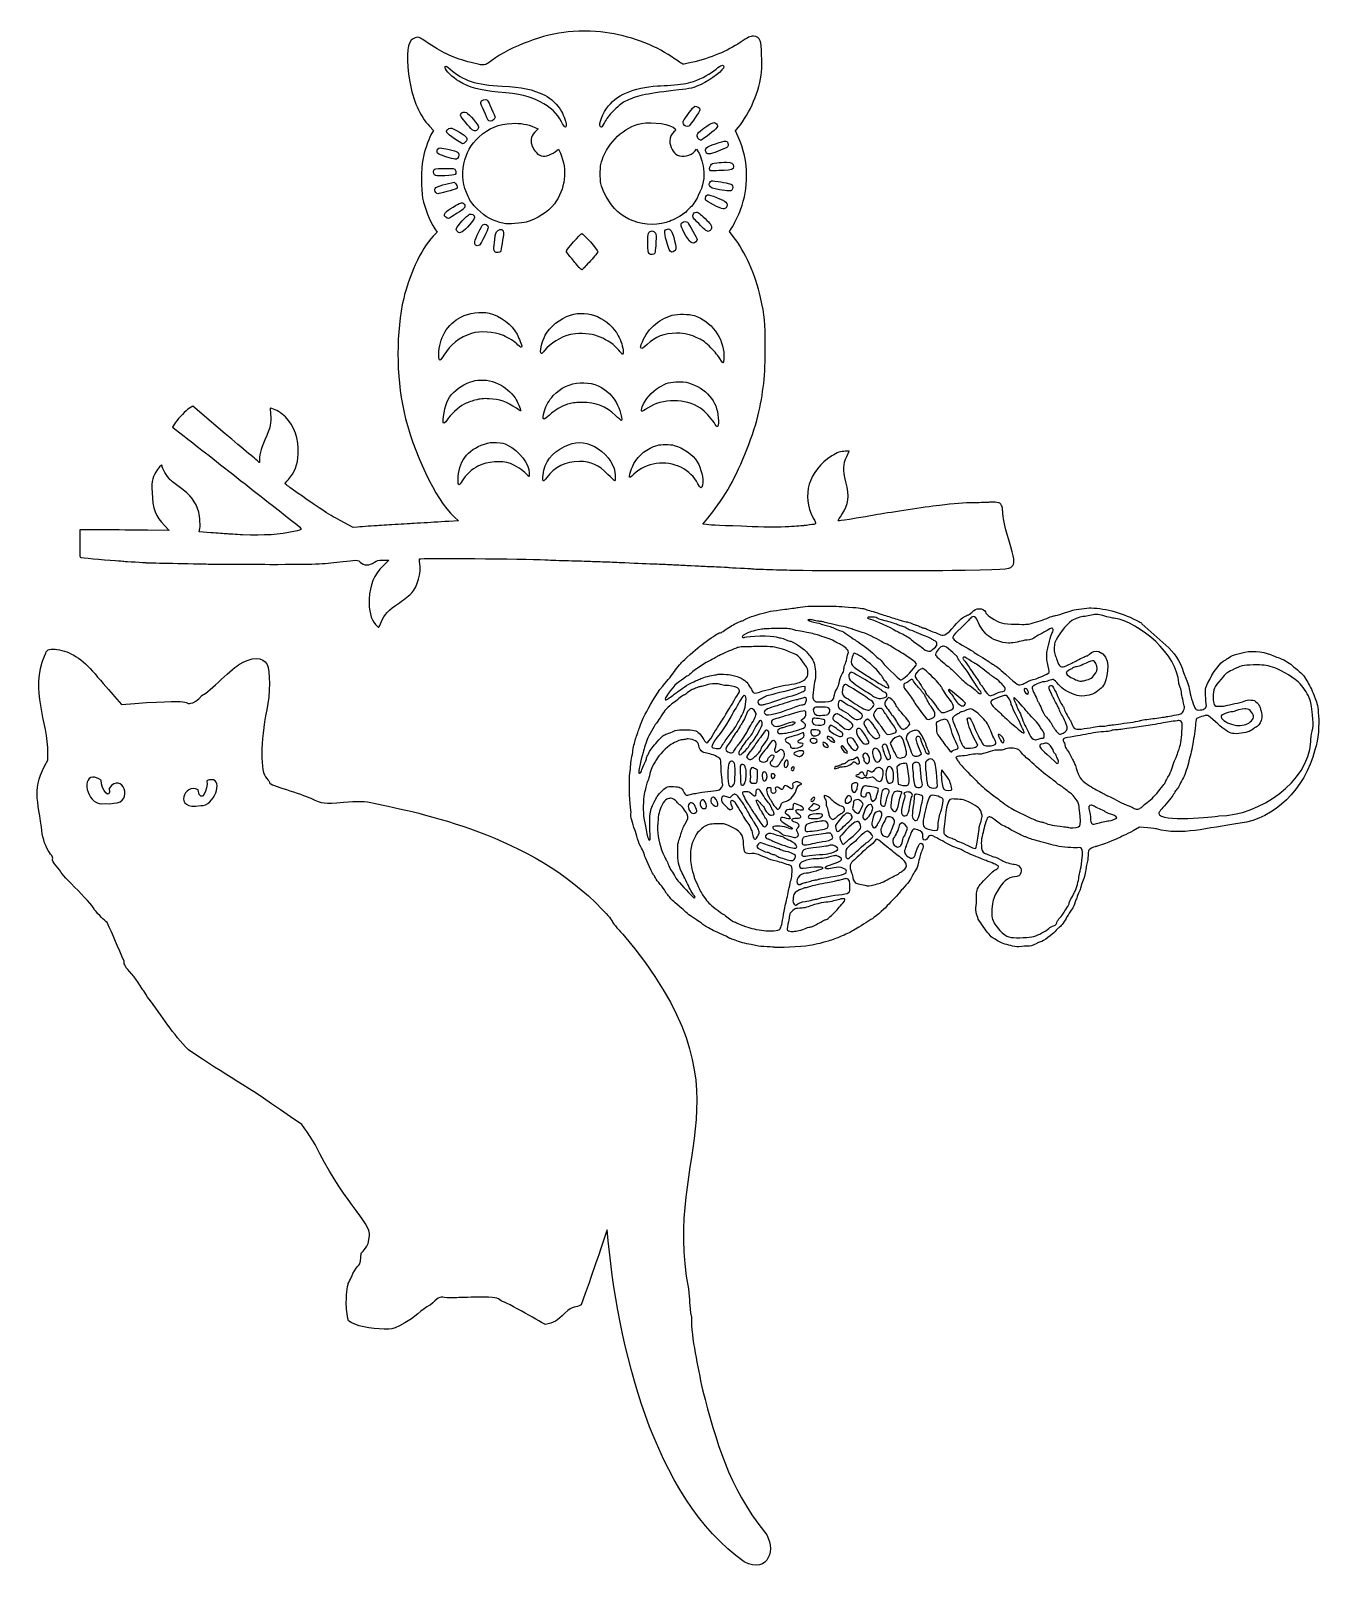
# Model space of a CAD drawing. Header units: centimetres. Extents: x -8.9 to 8.9, y -10.7 to 10.6.
import ezdxf

# ---------------------------------------------------------------- set-up
doc = ezdxf.new("R2010")
doc.units = ezdxf.units.CM
doc.header["$MEASUREMENT"] = 0
doc.layers.add('Layer 1', color=7, linetype='Continuous')

msp = doc.modelspace()

# ---------------------------------------------------------------- linework, layer by layer
at = {"layer": 'Layer 1'}
for points, knots in [([(-4.17696, 2.40065), (-4.24361, 2.47852), (-4.27271, 2.59336), (-4.26533, 2.74936), (-4.26533, 2.74936), (-4.25573, 2.95205), (-4.20041, 3.08371), (-4.07128, 3.2112), (-4.07128, 3.2112), (-4.07128, 3.2112), (-3.99218, 3.2893), (-3.99218, 3.2893), (-3.99218, 3.2893), (-3.99218, 3.2893), (-4.07341, 3.2893), (-4.07341, 3.2893), (-4.07341, 3.2893), (-4.14814, 3.2893), (-4.1577, 3.28709), (-4.19278, 3.26167), (-4.19278, 3.26167), (-4.2614, 3.21197), (-4.341, 3.21222), (-4.39108, 3.26229), (-4.39108, 3.26229), (-4.41886, 3.29007), (-4.42066, 3.29047), (-4.49281, 3.28495), (-4.49281, 3.28495), (-4.53321, 3.28186), (-4.61312, 3.27326), (-4.67039, 3.26584), (-4.67039, 3.26584), (-4.91057, 3.23471), (-5.00145, 3.23154), (-5.64049, 3.23196), (-5.64049, 3.23196), (-5.99724, 3.2322), (-6.39137, 3.23448), (-6.51633, 3.23703), (-6.51633, 3.23703), (-6.64129, 3.23958), (-6.87958, 3.24411), (-7.04588, 3.2471), (-7.04588, 3.2471), (-7.21218, 3.25009), (-7.35062, 3.25389), (-7.35354, 3.25554), (-7.35354, 3.25554), (-7.35645, 3.25719), (-7.42232, 3.26157), (-7.49991, 3.26527), (-7.49991, 3.26527), (-7.5775, 3.26897), (-7.64779, 3.27325), (-7.6561, 3.27479), (-7.6561, 3.27479), (-7.66441, 3.27633), (-7.71595, 3.28054), (-7.77061, 3.28414), (-7.77061, 3.28414), (-7.95418, 3.29626), (-8.25324, 3.32384), (-8.25854, 3.32913), (-8.25854, 3.32913), (-8.2659, 3.33649), (-8.26724, 3.38493), (-8.26491, 3.55907), (-8.26491, 3.55907), (-8.26491, 3.55907), (-8.26288, 3.71053), (-8.26288, 3.71053), (-8.26288, 3.71053), (-8.26288, 3.71053), (-7.94812, 3.70848), (-7.94812, 3.70848), (-7.94812, 3.70848), (-7.775, 3.70735), (-7.49704, 3.70512), (-7.33044, 3.70353), (-7.33044, 3.70353), (-7.33044, 3.70353), (-7.02752, 3.70063), (-7.02752, 3.70063), (-7.02752, 3.70063), (-7.02752, 3.70063), (-7.09407, 3.76711), (-7.09407, 3.76711), (-7.09407, 3.76711), (-7.21655, 3.88947), (-7.25859, 4.0017), (-7.26611, 4.22645), (-7.26611, 4.22645), (-7.27189, 4.39907), (-7.26146, 4.44174), (-7.18857, 4.54389), (-7.18857, 4.54389), (-7.14602, 4.60351), (-7.12691, 4.61848), (-7.12691, 4.59218), (-7.12691, 4.59218), (-7.12691, 4.56403), (-7.058, 4.44376), (-7.02022, 4.40599), (-7.02022, 4.40599), (-6.9982, 4.38397), (-6.93957, 4.33716), (-6.88992, 4.30196), (-6.88992, 4.30196), (-6.73102, 4.1893), (-6.66138, 4.09891), (-6.62026, 3.95193), (-6.62026, 3.95193), (-6.6029, 3.88988), (-6.59657, 3.7527), (-6.60888, 3.70528), (-6.60888, 3.70528), (-6.60888, 3.70528), (-6.61516, 3.68109), (-6.61516, 3.68109), (-6.61516, 3.68109), (-6.61516, 3.68109), (-6.45215, 3.66917), (-6.45215, 3.66917), (-6.45215, 3.66917), (-6.36249, 3.66262), (-6.26571, 3.65506), (-6.23707, 3.65239), (-6.23707, 3.65239), (-6.20843, 3.64971), (-6.10833, 3.64425), (-6.01461, 3.64025), (-6.01461, 3.64025), (-5.71549, 3.62748), (-5.50143, 3.6416), (-5.30463, 3.68709), (-5.30463, 3.68709), (-5.16893, 3.71845), (-5.16024, 3.69979), (-5.39701, 3.88548), (-5.39701, 3.88548), (-5.51281, 3.9763), (-5.852, 4.24246), (-6.15076, 4.47695), (-6.15076, 4.47695), (-6.44952, 4.71144), (-6.7592, 4.95392), (-6.83892, 5.0158), (-6.83892, 5.0158), (-6.83892, 5.0158), (-6.98388, 5.1283), (-6.98388, 5.1283), (-6.98388, 5.1283), (-6.98388, 5.1283), (-6.94477, 5.18619), (-6.94477, 5.18619), (-6.94477, 5.18619), (-6.89275, 5.2632), (-6.80257, 5.35648), (-6.74724, 5.39053), (-6.74724, 5.39053), (-6.74724, 5.39053), (-6.70243, 5.4181), (-6.70243, 5.4181), (-6.70243, 5.4181), (-6.70243, 5.4181), (-6.25369, 5.03764), (-6.25369, 5.03764), (-6.25369, 5.03764), (-6.00689, 4.82839), (-5.79856, 4.65196), (-5.79075, 4.64557), (-5.79075, 4.64557), (-5.77862, 4.63566), (-5.77712, 4.63791), (-5.78051, 4.66099), (-5.78051, 4.66099), (-5.78955, 4.72258), (-5.76322, 4.82577), (-5.70576, 4.95401), (-5.70576, 4.95401), (-5.63181, 5.11903), (-5.61547, 5.19205), (-5.62718, 5.3052), (-5.62718, 5.3052), (-5.62718, 5.3052), (-5.63595, 5.38999), (-5.63595, 5.38999), (-5.63595, 5.38999), (-5.63595, 5.38999), (-5.61228, 5.38477), (-5.61228, 5.38477), (-5.61228, 5.38477), (-5.55438, 5.37202), (-5.48088, 5.32708), (-5.42198, 5.26844), (-5.42198, 5.26844), (-5.30236, 5.14934), (-5.23702, 4.96118), (-5.24586, 4.7613), (-5.24586, 4.7613), (-5.25259, 4.6091), (-5.29408, 4.50113), (-5.38251, 4.40561), (-5.38251, 4.40561), (-5.41137, 4.37444), (-5.43333, 4.34751), (-5.43132, 4.34577), (-5.43132, 4.34577), (-5.42931, 4.34403), (-5.37442, 4.30459), (-5.30934, 4.25812), (-5.30934, 4.25812), (-4.95896, 4.00797), (-4.84089, 3.93079), (-4.66763, 3.83865), (-4.66763, 3.83865), (-4.66763, 3.83865), (-4.48503, 3.74154), (-4.48503, 3.74154), (-4.48503, 3.74154), (-4.48503, 3.74154), (-4.42624, 3.7471), (-4.42624, 3.7471), (-4.42624, 3.7471), (-4.3939, 3.75016), (-4.32698, 3.75497), (-4.27752, 3.75779), (-4.27752, 3.75779), (-4.22806, 3.76061), (-4.1599, 3.76493), (-4.12606, 3.7674), (-4.12606, 3.7674), (-4.09222, 3.76986), (-4.03045, 3.77392), (-3.9888, 3.77641), (-3.9888, 3.77641), (-3.94715, 3.77891), (-3.8726, 3.78337), (-3.82314, 3.78632), (-3.82314, 3.78632), (-3.77368, 3.78928), (-3.70765, 3.79349), (-3.67641, 3.79569), (-3.67641, 3.79569), (-3.64517, 3.79789), (-3.56849, 3.8022), (-3.50602, 3.80527), (-3.50602, 3.80527), (-3.44354, 3.80834), (-3.37112, 3.81256), (-3.34509, 3.81464), (-3.34509, 3.81464), (-3.31906, 3.81673), (-3.23746, 3.82131), (-3.16376, 3.82482), (-3.16376, 3.82482), (-3.16376, 3.82482), (-3.02977, 3.8312), (-3.02977, 3.8312), (-3.02977, 3.8312), (-3.02977, 3.8312), (-3.09091, 3.88839), (-3.09091, 3.88839), (-3.09091, 3.88839), (-3.35223, 4.13285), (-3.66036, 4.7799), (-3.78833, 5.35294), (-3.78833, 5.35294), (-3.89447, 5.82822), (-3.89484, 6.46315), (-3.78925, 6.90748), (-3.78925, 6.90748), (-3.75715, 7.04255), (-3.69325, 7.22739), (-3.62881, 7.37158), (-3.62881, 7.37158), (-3.54951, 7.54901), (-3.47479, 7.66818), (-3.37967, 7.76895), (-3.37967, 7.76895), (-3.37967, 7.76895), (-3.32855, 7.8231), (-3.32855, 7.8231), (-3.32855, 7.8231), (-3.32855, 7.8231), (-3.35753, 7.86835), (-3.35753, 7.86835), (-3.35753, 7.86835), (-3.43481, 7.98902), (-3.49676, 8.14513), (-3.52682, 8.295), (-3.52682, 8.295), (-3.55028, 8.41198), (-3.55001, 8.7039), (-3.52633, 8.82237), (-3.52633, 8.82237), (-3.50331, 8.93751), (-3.45145, 9.09324), (-3.41163, 9.16681), (-3.41163, 9.16681), (-3.41163, 9.16681), (-3.37891, 9.22726), (-3.37891, 9.22726), (-3.37891, 9.22726), (-3.37891, 9.22726), (-3.433, 9.28644), (-3.433, 9.28644), (-3.433, 9.28644), (-3.566, 9.43196), (-3.66248, 9.65055), (-3.70448, 9.90152), (-3.70448, 9.90152), (-3.75414, 10.19826), (-3.74663, 10.41082), (-3.68419, 10.476), (-3.68419, 10.476), (-3.6544, 10.50709), (-3.60337, 10.52399), (-3.57385, 10.51253), (-3.57385, 10.51253), (-3.56258, 10.50816), (-3.50011, 10.46894), (-3.43503, 10.42539), (-3.43503, 10.42539), (-3.23489, 10.29146), (-3.10037, 10.23135), (-2.85677, 10.16703), (-2.85677, 10.16703), (-2.69942, 10.12548), (-2.66797, 10.12462), (-2.62229, 10.16063), (-2.62229, 10.16063), (-2.37225, 10.35769), (-1.93164, 10.53637), (-1.57722, 10.58443), (-1.57722, 10.58443), (-1.4246, 10.60512), (-1.15805, 10.60518), (-1.00573, 10.58455), (-1.00573, 10.58455), (-0.67281, 10.53946), (-0.33722, 10.41598), (-0.08495, 10.24575), (-0.08495, 10.24575), (-0.02042, 10.2022), (0.04175, 10.16054), (0.0532, 10.15316), (0.0532, 10.15316), (0.07163, 10.14128), (0.08641, 10.14274), (0.18199, 10.16587), (0.18199, 10.16587), (0.46, 10.23316), (0.68195, 10.32439), (0.86227, 10.4455), (0.86227, 10.4455), (0.97245, 10.5195), (0.9971, 10.53104), (1.04502, 10.53104), (1.04502, 10.53104), (1.09061, 10.53104), (1.12167, 10.50959), (1.13886, 10.46623), (1.13886, 10.46623), (1.15451, 10.42675), (1.16581, 10.14029), (1.15566, 10.04052), (1.15566, 10.04052), (1.12899, 9.77849), (0.99959, 9.47026), (0.83186, 9.26927), (0.83186, 9.26927), (0.83186, 9.26927), (0.79402, 9.22393), (0.79402, 9.22393), (0.79402, 9.22393), (0.79402, 9.22393), (0.83262, 9.14085), (0.83262, 9.14085), (0.83262, 9.14085), (0.90938, 8.97563), (0.94839, 8.79539), (0.94871, 8.60439), (0.94871, 8.60439), (0.94899, 8.43396), (0.92516, 8.29831), (0.86602, 8.1337), (0.86602, 8.1337), (0.84071, 8.06326), (0.77741, 7.93284), (0.73665, 7.86716), (0.73665, 7.86716), (0.73665, 7.86716), (0.71371, 7.8302), (0.71371, 7.8302), (0.71371, 7.8302), (0.71371, 7.8302), (0.76563, 7.76303), (0.76563, 7.76303), (0.76563, 7.76303), (0.93234, 7.54736), (1.07049, 7.23734), (1.14204, 6.91831), (1.14204, 6.91831), (1.19861, 6.6661), (1.20738, 6.57595), (1.20781, 6.24278), (1.20781, 6.24278), (1.20832, 5.84587), (1.18131, 5.59587), (1.10388, 5.28088), (1.10388, 5.28088), (1.02664, 4.96667), (0.84635, 4.52439), (0.68867, 4.26234), (0.68867, 4.26234), (0.60903, 4.12998), (0.49815, 3.97222), (0.4122, 3.86897), (0.4122, 3.86897), (0.4122, 3.86897), (0.34335, 3.78627), (0.34335, 3.78627), (0.34335, 3.78627), (0.34335, 3.78627), (0.39712, 3.78031), (0.39712, 3.78031), (0.39712, 3.78031), (0.46177, 3.77315), (0.6024, 3.76688), (1.02558, 3.75228), (1.02558, 3.75228), (1.26468, 3.74403), (1.39165, 3.74396), (1.53203, 3.75197), (1.53203, 3.75197), (1.63507, 3.75785), (1.73003, 3.76438), (1.74304, 3.76647), (1.74304, 3.76647), (1.75606, 3.76856), (1.79014, 3.77304), (1.81877, 3.77643), (1.81877, 3.77643), (1.92078, 3.78849), (1.91717, 3.78183), (1.86982, 3.87084), (1.86982, 3.87084), (1.70362, 4.18327), (1.80521, 4.52367), (2.12642, 4.73063), (2.12642, 4.73063), (2.20178, 4.77918), (2.24713, 4.7943), (2.31765, 4.79438), (2.31765, 4.79438), (2.31765, 4.79438), (2.36688, 4.79443), (2.36688, 4.79443), (2.36688, 4.79443), (2.36688, 4.79443), (2.33244, 4.7219), (2.33244, 4.7219), (2.33244, 4.7219), (2.28238, 4.61648), (2.27958, 4.538), (2.32002, 4.37293), (2.32002, 4.37293), (2.37224, 4.15977), (2.3608, 4.06848), (2.26316, 3.9189), (2.26316, 3.9189), (2.23742, 3.87947), (2.21636, 3.84335), (2.21636, 3.83863), (2.21636, 3.83863), (2.21636, 3.82729), (2.26315, 3.83426), (2.75594, 3.919), (2.75594, 3.919), (2.97036, 3.95587), (3.39454, 4.0189), (3.61264, 4.0463), (3.61264, 4.0463), (3.82206, 4.07261), (3.93934, 4.08142), (4.10489, 4.08328), (4.10489, 4.08328), (4.18299, 4.08416), (4.27244, 4.08705), (4.30368, 4.08971), (4.30368, 4.08971), (4.33492, 4.09237), (4.38178, 4.0912), (4.40781, 4.08711), (4.40781, 4.08711), (4.44932, 4.08059), (4.45718, 4.07561), (4.47169, 4.04657), (4.47169, 4.04657), (4.48122, 4.0275), (4.48839, 3.99137), (4.48859, 3.96139), (4.48859, 3.96139), (4.48912, 3.88164), (4.50937, 3.78575), (4.57155, 3.56854), (4.57155, 3.56854), (4.65105, 3.29083), (4.65541, 3.26254), (4.62569, 3.21719), (4.62569, 3.21719), (4.59124, 3.16462), (4.60804, 3.16629), (3.96763, 3.15175), (3.96763, 3.15175), (3.67939, 3.14521), (1.79052, 3.14507), (1.58031, 3.15159), (1.58031, 3.15159), (1.4954, 3.15422), (1.33452, 3.15888), (1.22281, 3.16195), (1.22281, 3.16195), (1.1111, 3.16502), (1.01738, 3.16886), (1.01455, 3.17048), (1.01455, 3.17048), (1.01172, 3.17211), (0.94337, 3.17633), (0.86267, 3.17987), (0.86267, 3.17987), (0.78197, 3.18341), (0.70955, 3.18785), (0.70174, 3.18975), (0.70174, 3.18975), (0.69393, 3.19165), (0.61725, 3.19581), (0.53135, 3.199), (0.53135, 3.199), (0.44544, 3.20219), (0.3496, 3.20662), (0.31836, 3.20883), (0.31836, 3.20883), (0.28712, 3.21105), (0.20192, 3.21525), (0.12903, 3.21816), (0.12903, 3.21816), (0.05614, 3.22108), (-0.03758, 3.22541), (-0.07923, 3.2278), (-0.07923, 3.2278), (-0.12088, 3.23018), (-0.2146, 3.23441), (-0.28749, 3.23719), (-0.28749, 3.23719), (-0.41983, 3.24225), (-0.55371, 3.24793), (-0.73241, 3.25609), (-0.73241, 3.25609), (-0.78447, 3.25847), (-0.8931, 3.26273), (-0.9738, 3.26556), (-0.9738, 3.26556), (-1.0545, 3.26839), (-1.17165, 3.27265), (-1.23412, 3.27502), (-1.23412, 3.27502), (-1.2966, 3.27739), (-1.44143, 3.28171), (-1.55598, 3.28462), (-1.55598, 3.28462), (-1.67052, 3.28753), (-1.79832, 3.2917), (-1.83997, 3.29389), (-1.83997, 3.29389), (-2.11966, 3.3086), (-3.55896, 3.32), (-3.57136, 3.3076), (-3.57136, 3.3076), (-3.5743, 3.30465), (-3.57192, 3.27504), (-3.56607, 3.2418), (-3.56607, 3.2418), (-3.54426, 3.11796), (-3.59589, 2.92987), (-3.67719, 2.83705), (-3.67719, 2.83705), (-3.70276, 2.80786), (-3.77331, 2.75172), (-3.84708, 2.70188), (-3.84708, 2.70188), (-4.00318, 2.59641), (-4.05797, 2.53879), (-4.09611, 2.43999), (-4.09611, 2.43999), (-4.11163, 2.3998), (-4.12849, 2.36553), (-4.13358, 2.36383), (-4.13358, 2.36383), (-4.13867, 2.36213), (-4.1582, 2.3787), (-4.17699, 2.40065), (-4.17699, 2.40065), (-4.17699, 2.40065), (-4.17696, 2.40065), (-4.17696, 2.40065)], [0, 0, 0, 0, 0.00653595, 0.00653595, 0.00653595, 0.00653595, 0.0130719, 0.0130719, 0.0130719, 0.0130719, 0.01960784, 0.01960784, 0.01960784, 0.01960784, 0.02614379, 0.02614379, 0.02614379, 0.02614379, 0.03267974, 0.03267974, 0.03267974, 0.03267974, 0.03921569, 0.03921569, 0.03921569, 0.03921569, 0.04575163, 0.04575163, 0.04575163, 0.04575163, 0.05228758, 0.05228758, 0.05228758, 0.05228758, 0.05882353, 0.05882353, 0.05882353, 0.05882353, 0.06535948, 0.06535948, 0.06535948, 0.06535948, 0.07189542, 0.07189542, 0.07189542, 0.07189542, 0.07843137, 0.07843137, 0.07843137, 0.07843137, 0.08496732, 0.08496732, 0.08496732, 0.08496732, 0.09150327, 0.09150327, 0.09150327, 0.09150327, 0.09803922, 0.09803922, 0.09803922, 0.09803922, 0.10457516, 0.10457516, 0.10457516, 0.10457516, 0.11111111, 0.11111111, 0.11111111, 0.11111111, 0.11764706, 0.11764706, 0.11764706, 0.11764706, 0.12418301, 0.12418301, 0.12418301, 0.12418301, 0.13071895, 0.13071895, 0.13071895, 0.13071895, 0.1372549, 0.1372549, 0.1372549, 0.1372549, 0.14379085, 0.14379085, 0.14379085, 0.14379085, 0.1503268, 0.1503268, 0.1503268, 0.1503268, 0.15686275, 0.15686275, 0.15686275, 0.15686275, 0.16339869, 0.16339869, 0.16339869, 0.16339869, 0.16993464, 0.16993464, 0.16993464, 0.16993464, 0.17647059, 0.17647059, 0.17647059, 0.17647059, 0.18300654, 0.18300654, 0.18300654, 0.18300654, 0.18954248, 0.18954248, 0.18954248, 0.18954248, 0.19607843, 0.19607843, 0.19607843, 0.19607843, 0.20261438, 0.20261438, 0.20261438, 0.20261438, 0.20915033, 0.20915033, 0.20915033, 0.20915033, 0.21568627, 0.21568627, 0.21568627, 0.21568627, 0.22222222, 0.22222222, 0.22222222, 0.22222222, 0.22875817, 0.22875817, 0.22875817, 0.22875817, 0.23529412, 0.23529412, 0.23529412, 0.23529412, 0.24183007, 0.24183007, 0.24183007, 0.24183007, 0.24836601, 0.24836601, 0.24836601, 0.24836601, 0.25490196, 0.25490196, 0.25490196, 0.25490196, 0.26143791, 0.26143791, 0.26143791, 0.26143791, 0.26797386, 0.26797386, 0.26797386, 0.26797386, 0.2745098, 0.2745098, 0.2745098, 0.2745098, 0.28104575, 0.28104575, 0.28104575, 0.28104575, 0.2875817, 0.2875817, 0.2875817, 0.2875817, 0.29411765, 0.29411765, 0.29411765, 0.29411765, 0.30065359, 0.30065359, 0.30065359, 0.30065359, 0.30718954, 0.30718954, 0.30718954, 0.30718954, 0.31372549, 0.31372549, 0.31372549, 0.31372549, 0.32026144, 0.32026144, 0.32026144, 0.32026144, 0.32679739, 0.32679739, 0.32679739, 0.32679739, 0.33333333, 0.33333333, 0.33333333, 0.33333333, 0.33986928, 0.33986928, 0.33986928, 0.33986928, 0.34640523, 0.34640523, 0.34640523, 0.34640523, 0.35294118, 0.35294118, 0.35294118, 0.35294118, 0.35947712, 0.35947712, 0.35947712, 0.35947712, 0.36601307, 0.36601307, 0.36601307, 0.36601307, 0.37254902, 0.37254902, 0.37254902, 0.37254902, 0.37908497, 0.37908497, 0.37908497, 0.37908497, 0.38562092, 0.38562092, 0.38562092, 0.38562092, 0.39215686, 0.39215686, 0.39215686, 0.39215686, 0.39869281, 0.39869281, 0.39869281, 0.39869281, 0.40522876, 0.40522876, 0.40522876, 0.40522876, 0.41176471, 0.41176471, 0.41176471, 0.41176471, 0.41830065, 0.41830065, 0.41830065, 0.41830065, 0.4248366, 0.4248366, 0.4248366, 0.4248366, 0.43137255, 0.43137255, 0.43137255, 0.43137255, 0.4379085, 0.4379085, 0.4379085, 0.4379085, 0.44444444, 0.44444444, 0.44444444, 0.44444444, 0.45098039, 0.45098039, 0.45098039, 0.45098039, 0.45751634, 0.45751634, 0.45751634, 0.45751634, 0.46405229, 0.46405229, 0.46405229, 0.46405229, 0.47058824, 0.47058824, 0.47058824, 0.47058824, 0.47712418, 0.47712418, 0.47712418, 0.47712418, 0.48366013, 0.48366013, 0.48366013, 0.48366013, 0.49019608, 0.49019608, 0.49019608, 0.49019608, 0.49673203, 0.49673203, 0.49673203, 0.49673203, 0.50326797, 0.50326797, 0.50326797, 0.50326797, 0.50980392, 0.50980392, 0.50980392, 0.50980392, 0.51633987, 0.51633987, 0.51633987, 0.51633987, 0.52287582, 0.52287582, 0.52287582, 0.52287582, 0.52941176, 0.52941176, 0.52941176, 0.52941176, 0.53594771, 0.53594771, 0.53594771, 0.53594771, 0.54248366, 0.54248366, 0.54248366, 0.54248366, 0.54901961, 0.54901961, 0.54901961, 0.54901961, 0.55555556, 0.55555556, 0.55555556, 0.55555556, 0.5620915, 0.5620915, 0.5620915, 0.5620915, 0.56862745, 0.56862745, 0.56862745, 0.56862745, 0.5751634, 0.5751634, 0.5751634, 0.5751634, 0.58169935, 0.58169935, 0.58169935, 0.58169935, 0.58823529, 0.58823529, 0.58823529, 0.58823529, 0.59477124, 0.59477124, 0.59477124, 0.59477124, 0.60130719, 0.60130719, 0.60130719, 0.60130719, 0.60784314, 0.60784314, 0.60784314, 0.60784314, 0.61437908, 0.61437908, 0.61437908, 0.61437908, 0.62091503, 0.62091503, 0.62091503, 0.62091503, 0.62745098, 0.62745098, 0.62745098, 0.62745098, 0.63398693, 0.63398693, 0.63398693, 0.63398693, 0.64052288, 0.64052288, 0.64052288, 0.64052288, 0.64705882, 0.64705882, 0.64705882, 0.64705882, 0.65359477, 0.65359477, 0.65359477, 0.65359477, 0.66013072, 0.66013072, 0.66013072, 0.66013072, 0.66666667, 0.66666667, 0.66666667, 0.66666667, 0.67320261, 0.67320261, 0.67320261, 0.67320261, 0.67973856, 0.67973856, 0.67973856, 0.67973856, 0.68627451, 0.68627451, 0.68627451, 0.68627451, 0.69281046, 0.69281046, 0.69281046, 0.69281046, 0.69934641, 0.69934641, 0.69934641, 0.69934641, 0.70588235, 0.70588235, 0.70588235, 0.70588235, 0.7124183, 0.7124183, 0.7124183, 0.7124183, 0.71895425, 0.71895425, 0.71895425, 0.71895425, 0.7254902, 0.7254902, 0.7254902, 0.7254902, 0.73202614, 0.73202614, 0.73202614, 0.73202614, 0.73856209, 0.73856209, 0.73856209, 0.73856209, 0.74509804, 0.74509804, 0.74509804, 0.74509804, 0.75163399, 0.75163399, 0.75163399, 0.75163399, 0.75816993, 0.75816993, 0.75816993, 0.75816993, 0.76470588, 0.76470588, 0.76470588, 0.76470588, 0.77124183, 0.77124183, 0.77124183, 0.77124183, 0.77777778, 0.77777778, 0.77777778, 0.77777778, 0.78431373, 0.78431373, 0.78431373, 0.78431373, 0.79084967, 0.79084967, 0.79084967, 0.79084967, 0.79738562, 0.79738562, 0.79738562, 0.79738562, 0.80392157, 0.80392157, 0.80392157, 0.80392157, 0.81045752, 0.81045752, 0.81045752, 0.81045752, 0.81699346, 0.81699346, 0.81699346, 0.81699346, 0.82352941, 0.82352941, 0.82352941, 0.82352941, 0.83006536, 0.83006536, 0.83006536, 0.83006536, 0.83660131, 0.83660131, 0.83660131, 0.83660131, 0.84313725, 0.84313725, 0.84313725, 0.84313725, 0.8496732, 0.8496732, 0.8496732, 0.8496732, 0.85620915, 0.85620915, 0.85620915, 0.85620915, 0.8627451, 0.8627451, 0.8627451, 0.8627451, 0.86928105, 0.86928105, 0.86928105, 0.86928105, 0.87581699, 0.87581699, 0.87581699, 0.87581699, 0.88235294, 0.88235294, 0.88235294, 0.88235294, 0.88888889, 0.88888889, 0.88888889, 0.88888889, 0.89542484, 0.89542484, 0.89542484, 0.89542484, 0.90196078, 0.90196078, 0.90196078, 0.90196078, 0.90849673, 0.90849673, 0.90849673, 0.90849673, 0.91503268, 0.91503268, 0.91503268, 0.91503268, 0.92156863, 0.92156863, 0.92156863, 0.92156863, 0.92810458, 0.92810458, 0.92810458, 0.92810458, 0.93464052, 0.93464052, 0.93464052, 0.93464052, 0.94117647, 0.94117647, 0.94117647, 0.94117647, 0.94771242, 0.94771242, 0.94771242, 0.94771242, 0.95424837, 0.95424837, 0.95424837, 0.95424837, 0.96078431, 0.96078431, 0.96078431, 0.96078431, 0.96732026, 0.96732026, 0.96732026, 0.96732026, 0.97385621, 0.97385621, 0.97385621, 0.97385621, 0.98039216, 0.98039216, 0.98039216, 0.98039216, 0.9869281, 0.9869281, 0.9869281, 0.9869281, 1, 1, 1, 1]), ([(-1.54176, 9.30422), (-1.54176, 9.33524), (-1.57374, 9.42384), (-1.60968, 9.49234), (-1.60968, 9.49234), (-1.65426, 9.57733), (-1.75712, 9.67749), (-1.83995, 9.71656), (-1.83995, 9.71656), (-2.01438, 9.79883), (-2.14916, 9.82732), (-2.42686, 9.8406), (-2.42686, 9.8406), (-2.789, 9.85792), (-2.97038, 9.91733), (-3.14558, 10.076), (-3.14558, 10.076), (-3.19965, 10.12497), (-3.2173, 10.12945), (-3.2173, 10.09421), (-3.2173, 10.09421), (-3.2173, 10.06386), (-3.10648, 9.9559), (-3.02797, 9.90976), (-3.02797, 9.90976), (-2.87567, 9.82027), (-2.73606, 9.78173), (-2.48366, 9.7595), (-2.48366, 9.7595), (-2.1754, 9.73236), (-2.05358, 9.70445), (-1.90093, 9.62599), (-1.90093, 9.62599), (-1.76386, 9.55554), (-1.6647, 9.46131), (-1.60811, 9.34773), (-1.60811, 9.34773), (-1.5711, 9.27345), (-1.54176, 9.2542), (-1.54176, 9.30421), (-1.54176, 9.30421), (-1.54176, 9.30421), (-1.54176, 9.30422), (-1.54176, 9.30422)], [0, 0, 0, 0, 0.08333333, 0.08333333, 0.08333333, 0.08333333, 0.16666667, 0.16666667, 0.16666667, 0.16666667, 0.25, 0.25, 0.25, 0.25, 0.33333333, 0.33333333, 0.33333333, 0.33333333, 0.41666667, 0.41666667, 0.41666667, 0.41666667, 0.5, 0.5, 0.5, 0.5, 0.58333333, 0.58333333, 0.58333333, 0.58333333, 0.66666667, 0.66666667, 0.66666667, 0.66666667, 0.75, 0.75, 0.75, 0.75, 0.83333333, 0.83333333, 0.83333333, 0.83333333, 1, 1, 1, 1]), ([(-1.01479, 9.34064), (-0.98867, 9.39079), (-0.95348, 9.43506), (-0.88411, 9.50506), (-0.88411, 9.50506), (-0.80142, 9.5885), (-0.77759, 9.60652), (-0.69925, 9.64489), (-0.69925, 9.64489), (-0.56851, 9.70892), (-0.39882, 9.74311), (0.01072, 9.78795), (0.01072, 9.78795), (0.16678, 9.80503), (0.21802, 9.81763), (0.31943, 9.86384), (0.31943, 9.86384), (0.45699, 9.92653), (0.64154, 10.07141), (0.63396, 10.11076), (0.63396, 10.11076), (0.62737, 10.14498), (0.59777, 10.13555), (0.52915, 10.07736), (0.52915, 10.07736), (0.45083, 10.01094), (0.33634, 9.94927), (0.21383, 9.90752), (0.21383, 9.90752), (0.11919, 9.87527), (0.04388, 9.86247), (-0.09814, 9.8545), (-0.09814, 9.8545), (-0.1502, 9.85158), (-0.23327, 9.84695), (-0.28273, 9.8442), (-0.28273, 9.8442), (-0.6118, 9.82594), (-0.86214, 9.71538), (-0.9854, 9.53388), (-0.9854, 9.53388), (-1.06608, 9.41507), (-1.10569, 9.27201), (-1.05791, 9.27201), (-1.05791, 9.27201), (-1.05386, 9.27201), (-1.03445, 9.30289), (-1.01479, 9.34064)], [0, 0, 0, 0, 0.07692308, 0.07692308, 0.07692308, 0.07692308, 0.15384615, 0.15384615, 0.15384615, 0.15384615, 0.23076923, 0.23076923, 0.23076923, 0.23076923, 0.30769231, 0.30769231, 0.30769231, 0.30769231, 0.38461538, 0.38461538, 0.38461538, 0.38461538, 0.46153846, 0.46153846, 0.46153846, 0.46153846, 0.53846154, 0.53846154, 0.53846154, 0.53846154, 0.61538462, 0.61538462, 0.61538462, 0.61538462, 0.69230769, 0.69230769, 0.69230769, 0.69230769, 0.76923077, 0.76923077, 0.76923077, 0.76923077, 0.84615385, 0.84615385, 0.84615385, 0.84615385, 1, 1, 1, 1]), ([(-2.54556, 9.37793), (-2.53494, 9.38932), (-2.52626, 9.40385), (-2.52626, 9.41021), (-2.52626, 9.41021), (-2.52626, 9.42412), (-2.61881, 9.63147), (-2.63253, 9.6483), (-2.63253, 9.6483), (-2.65347, 9.67398), (-2.72506, 9.64901), (-2.72506, 9.61603), (-2.72506, 9.61603), (-2.72506, 9.60798), (-2.70434, 9.55391), (-2.67901, 9.49587), (-2.67901, 9.49587), (-2.65368, 9.43783), (-2.63039, 9.38289), (-2.62724, 9.37378), (-2.62724, 9.37378), (-2.61894, 9.34975), (-2.56948, 9.35226), (-2.54556, 9.37793)], [0, 0, 0, 0, 0.14285714, 0.14285714, 0.14285714, 0.14285714, 0.28571429, 0.28571429, 0.28571429, 0.28571429, 0.42857143, 0.42857143, 0.42857143, 0.42857143, 0.57142857, 0.57142857, 0.57142857, 0.57142857, 0.71428571, 0.71428571, 0.71428571, 0.71428571, 1, 1, 1, 1]), ([(-2.77076, 9.24035), (-2.76124, 9.24897), (-2.75345, 9.26537), (-2.75345, 9.27679), (-2.75345, 9.27679), (-2.75345, 9.30101), (-2.88638, 9.45625), (-2.92324, 9.47507), (-2.92324, 9.47507), (-2.95179, 9.48965), (-2.98425, 9.4805), (-2.9985, 9.45387), (-2.9985, 9.45387), (-3.01012, 9.43215), (-3.00401, 9.42236), (-2.90719, 9.30751), (-2.90719, 9.30751), (-2.83288, 9.21937), (-2.80766, 9.20695), (-2.77076, 9.24035)], [0, 0, 0, 0, 0.16666667, 0.16666667, 0.16666667, 0.16666667, 0.33333333, 0.33333333, 0.33333333, 0.33333333, 0.5, 0.5, 0.5, 0.5, 0.66666667, 0.66666667, 0.66666667, 0.66666667, 1, 1, 1, 1]), ([(0.14888, 9.28872), (0.17372, 9.30538), (0.30418, 9.49555), (0.30418, 9.51509), (0.30418, 9.51509), (0.30418, 9.54231), (0.26456, 9.56945), (0.23548, 9.56216), (0.23548, 9.56216), (0.22288, 9.559), (0.19008, 9.52425), (0.1563, 9.47829), (0.1563, 9.47829), (0.06376, 9.35237), (0.06351, 9.35188), (0.0768, 9.31981), (0.0768, 9.31981), (0.09013, 9.28764), (0.12491, 9.27264), (0.14889, 9.28873), (0.14889, 9.28873), (0.14889, 9.28873), (0.14888, 9.28872), (0.14888, 9.28872)], [0, 0, 0, 0, 0.14285714, 0.14285714, 0.14285714, 0.14285714, 0.28571429, 0.28571429, 0.28571429, 0.28571429, 0.42857143, 0.42857143, 0.42857143, 0.42857143, 0.57142857, 0.57142857, 0.57142857, 0.57142857, 0.71428571, 0.71428571, 0.71428571, 0.71428571, 1, 1, 1, 1]), ([(-2.93354, 9.07034), (-2.89605, 9.11801), (-2.9084, 9.13737), (-3.01826, 9.20317), (-3.01826, 9.20317), (-3.07581, 9.23764), (-3.12835, 9.26255), (-3.14347, 9.26255), (-3.14347, 9.26255), (-3.17539, 9.26255), (-3.20704, 9.22163), (-3.1927, 9.19889), (-3.1927, 9.19889), (-3.17672, 9.17355), (-2.99563, 9.04655), (-2.97422, 9.04567), (-2.97422, 9.04567), (-2.96239, 9.04518), (-2.94505, 9.0557), (-2.93354, 9.07034)], [0, 0, 0, 0, 0.16666667, 0.16666667, 0.16666667, 0.16666667, 0.33333333, 0.33333333, 0.33333333, 0.33333333, 0.5, 0.5, 0.5, 0.5, 0.66666667, 0.66666667, 0.66666667, 0.66666667, 1, 1, 1, 1]), ([(-2.09554, 7.96012), (-1.95047, 7.99989), (-1.79322, 8.10331), (-1.70725, 8.21549), (-1.70725, 8.21549), (-1.55677, 8.41185), (-1.52344, 8.69049), (-1.62372, 8.91392), (-1.62372, 8.91392), (-1.62372, 8.91392), (-1.64838, 8.96887), (-1.64838, 8.96887), (-1.64838, 8.96887), (-1.64838, 8.96887), (-1.69526, 8.93446), (-1.69526, 8.93446), (-1.69526, 8.93446), (-1.77412, 8.87657), (-1.85414, 8.85925), (-1.90976, 8.88801), (-1.90976, 8.88801), (-1.95483, 8.91132), (-2.00381, 8.9742), (-2.01984, 9.02932), (-2.01984, 9.02932), (-2.04138, 9.10343), (-2.02267, 9.16457), (-1.96118, 9.22098), (-1.96118, 9.22098), (-1.96118, 9.22098), (-1.9291, 9.25041), (-1.9291, 9.25041), (-1.9291, 9.25041), (-1.9291, 9.25041), (-1.97791, 9.27141), (-1.97791, 9.27141), (-1.97791, 9.27141), (-2.08147, 9.31596), (-2.17098, 9.33158), (-2.29405, 9.32658), (-2.29405, 9.32658), (-2.47848, 9.31908), (-2.61303, 9.26282), (-2.75017, 9.13585), (-2.75017, 9.13585), (-2.85966, 9.03448), (-2.92536, 8.91722), (-2.95613, 8.76827), (-2.95613, 8.76827), (-2.98874, 8.61039), (-2.96975, 8.4608), (-2.89871, 8.31592), (-2.89871, 8.31592), (-2.86128, 8.23959), (-2.84159, 8.21309), (-2.76854, 8.14067), (-2.76854, 8.14067), (-2.65564, 8.02875), (-2.57146, 7.98375), (-2.39848, 7.94286), (-2.39848, 7.94286), (-2.35791, 7.93327), (-2.15038, 7.9451), (-2.09556, 7.96013), (-2.09556, 7.96013), (-2.09556, 7.96013), (-2.09554, 7.96012), (-2.09554, 7.96012)], [0, 0, 0, 0, 0.05555556, 0.05555556, 0.05555556, 0.05555556, 0.11111111, 0.11111111, 0.11111111, 0.11111111, 0.16666667, 0.16666667, 0.16666667, 0.16666667, 0.22222222, 0.22222222, 0.22222222, 0.22222222, 0.27777778, 0.27777778, 0.27777778, 0.27777778, 0.33333333, 0.33333333, 0.33333333, 0.33333333, 0.38888889, 0.38888889, 0.38888889, 0.38888889, 0.44444444, 0.44444444, 0.44444444, 0.44444444, 0.5, 0.5, 0.5, 0.5, 0.55555556, 0.55555556, 0.55555556, 0.55555556, 0.61111111, 0.61111111, 0.61111111, 0.61111111, 0.66666667, 0.66666667, 0.66666667, 0.66666667, 0.72222222, 0.72222222, 0.72222222, 0.72222222, 0.77777778, 0.77777778, 0.77777778, 0.77777778, 0.83333333, 0.83333333, 0.83333333, 0.83333333, 0.88888889, 0.88888889, 0.88888889, 0.88888889, 1, 1, 1, 1]), ([(-0.22711, 7.94113), (-0.16855, 7.95143), (-0.11938, 7.96901), (-0.03907, 8.00837), (-0.03907, 8.00837), (0.05464, 8.05429), (0.0805, 8.07237), (0.14792, 8.13909), (0.14792, 8.13909), (0.2169, 8.20736), (0.23257, 8.22965), (0.2804, 8.32752), (0.2804, 8.32752), (0.35023, 8.47042), (0.3709, 8.57648), (0.35301, 8.70015), (0.35301, 8.70015), (0.33838, 8.80131), (0.31126, 8.88846), (0.2803, 8.93377), (0.2803, 8.93377), (0.2803, 8.93377), (0.25592, 8.96945), (0.25592, 8.96945), (0.25592, 8.96945), (0.25592, 8.96945), (0.2325, 8.94161), (0.2325, 8.94161), (0.2325, 8.94161), (0.17995, 8.87916), (0.06211, 8.85226), (-0.00557, 8.88727), (-0.00557, 8.88727), (-0.06604, 8.91854), (-0.11116, 9.00266), (-0.11192, 9.08553), (-0.11192, 9.08553), (-0.11241, 9.13904), (-0.09581, 9.17515), (-0.0549, 9.20958), (-0.0549, 9.20958), (-0.02976, 9.23073), (-0.02706, 9.23685), (-0.03736, 9.24926), (-0.03736, 9.24926), (-0.09105, 9.31395), (-0.34718, 9.3554), (-0.50519, 9.32496), (-0.50519, 9.32496), (-0.73872, 9.27998), (-0.9644, 9.06962), (-1.04778, 8.81921), (-1.04778, 8.81921), (-1.06847, 8.75709), (-1.07197, 8.72959), (-1.07214, 8.62831), (-1.07214, 8.62831), (-1.0723, 8.5231), (-1.06942, 8.5016), (-1.04604, 8.43439), (-1.04604, 8.43439), (-0.9899, 8.273), (-0.86194, 8.10821), (-0.73443, 8.03309), (-0.73443, 8.03309), (-0.58699, 7.94623), (-0.39546, 7.91151), (-0.22711, 7.94113)], [0, 0, 0, 0, 0.05555556, 0.05555556, 0.05555556, 0.05555556, 0.11111111, 0.11111111, 0.11111111, 0.11111111, 0.16666667, 0.16666667, 0.16666667, 0.16666667, 0.22222222, 0.22222222, 0.22222222, 0.22222222, 0.27777778, 0.27777778, 0.27777778, 0.27777778, 0.33333333, 0.33333333, 0.33333333, 0.33333333, 0.38888889, 0.38888889, 0.38888889, 0.38888889, 0.44444444, 0.44444444, 0.44444444, 0.44444444, 0.5, 0.5, 0.5, 0.5, 0.55555556, 0.55555556, 0.55555556, 0.55555556, 0.61111111, 0.61111111, 0.61111111, 0.61111111, 0.66666667, 0.66666667, 0.66666667, 0.66666667, 0.72222222, 0.72222222, 0.72222222, 0.72222222, 0.77777778, 0.77777778, 0.77777778, 0.77777778, 0.83333333, 0.83333333, 0.83333333, 0.83333333, 0.88888889, 0.88888889, 0.88888889, 0.88888889, 1, 1, 1, 1]), ([(0.43181, 9.17392), (0.54624, 9.26086), (0.56498, 9.28744), (0.53509, 9.32046), (0.53509, 9.32046), (0.50139, 9.3577), (0.44641, 9.33349), (0.31078, 9.2217), (0.31078, 9.2217), (0.26997, 9.18806), (0.26561, 9.18075), (0.26818, 9.15024), (0.26818, 9.15024), (0.2703, 9.12509), (0.2772, 9.11316), (0.29471, 9.10434), (0.29471, 9.10434), (0.30773, 9.09779), (0.31968, 9.09237), (0.32128, 9.09229), (0.32128, 9.09229), (0.32288, 9.09221), (0.37262, 9.12894), (0.43181, 9.17391), (0.43181, 9.17391), (0.43181, 9.17391), (0.43181, 9.17392), (0.43181, 9.17392)], [0, 0, 0, 0, 0.125, 0.125, 0.125, 0.125, 0.25, 0.25, 0.25, 0.25, 0.375, 0.375, 0.375, 0.375, 0.5, 0.5, 0.5, 0.5, 0.625, 0.625, 0.625, 0.625, 0.75, 0.75, 0.75, 0.75, 1, 1, 1, 1]), ([(-3.04528, 8.84276), (-3.02257, 8.86331), (-3.0221, 8.91806), (-3.04453, 8.92964), (-3.04453, 8.92964), (-3.07295, 8.94431), (-3.25045, 8.98802), (-3.28162, 8.98802), (-3.28162, 8.98802), (-3.3161, 8.98802), (-3.33569, 8.96113), (-3.32686, 8.92595), (-3.32686, 8.92595), (-3.32204, 8.90676), (-3.30441, 8.89809), (-3.20536, 8.86621), (-3.20536, 8.86621), (-3.06988, 8.8226), (-3.06788, 8.82231), (-3.04527, 8.84277), (-3.04527, 8.84277), (-3.04527, 8.84277), (-3.04528, 8.84276), (-3.04528, 8.84276)], [0, 0, 0, 0, 0.14285714, 0.14285714, 0.14285714, 0.14285714, 0.28571429, 0.28571429, 0.28571429, 0.28571429, 0.42857143, 0.42857143, 0.42857143, 0.42857143, 0.57142857, 0.57142857, 0.57142857, 0.57142857, 0.71428571, 0.71428571, 0.71428571, 0.71428571, 1, 1, 1, 1]), ([(0.54775, 8.93974), (0.69549, 8.99871), (0.6923, 8.99672), (0.6923, 9.03024), (0.6923, 9.03024), (0.6923, 9.09374), (0.66532, 9.09615), (0.52158, 9.04553), (0.52158, 9.04553), (0.38379, 8.997), (0.36795, 8.98283), (0.38914, 8.9271), (0.38914, 8.9271), (0.40226, 8.8926), (0.43649, 8.89533), (0.54775, 8.93973), (0.54775, 8.93973), (0.54775, 8.93973), (0.54775, 8.93974), (0.54775, 8.93974)], [0, 0, 0, 0, 0.16666667, 0.16666667, 0.16666667, 0.16666667, 0.33333333, 0.33333333, 0.33333333, 0.33333333, 0.5, 0.5, 0.5, 0.5, 0.66666667, 0.66666667, 0.66666667, 0.66666667, 1, 1, 1, 1]), ([(0.64023, 8.67614), (0.73763, 8.67774), (0.76803, 8.69043), (0.76803, 8.72954), (0.76803, 8.72954), (0.76803, 8.77499), (0.74448, 8.78924), (0.66953, 8.78916), (0.66953, 8.78916), (0.63259, 8.78913), (0.57315, 8.78633), (0.53744, 8.78296), (0.53744, 8.78296), (0.47789, 8.77734), (0.47103, 8.7744), (0.45464, 8.74753), (0.45464, 8.74753), (0.43411, 8.71387), (0.4313, 8.67931), (0.44854, 8.67262), (0.44854, 8.67262), (0.45505, 8.67009), (0.48167, 8.66954), (0.5077, 8.67139), (0.5077, 8.67139), (0.53373, 8.67324), (0.59337, 8.67538), (0.64023, 8.67614)], [0, 0, 0, 0, 0.125, 0.125, 0.125, 0.125, 0.25, 0.25, 0.25, 0.25, 0.375, 0.375, 0.375, 0.375, 0.5, 0.5, 0.5, 0.5, 0.625, 0.625, 0.625, 0.625, 0.75, 0.75, 0.75, 0.75, 1, 1, 1, 1]), ([(-3.07909, 8.61962), (-3.06342, 8.63263), (-3.06198, 8.6602), (-3.07564, 8.68572), (-3.07564, 8.68572), (-3.08459, 8.70244), (-3.09658, 8.70403), (-3.21352, 8.70403), (-3.21352, 8.70403), (-3.28397, 8.70403), (-3.34984, 8.69962), (-3.35992, 8.69423), (-3.35992, 8.69423), (-3.38308, 8.68184), (-3.38426, 8.63568), (-3.36199, 8.61341), (-3.36199, 8.61341), (-3.34765, 8.59907), (-3.33094, 8.59784), (-3.21905, 8.60289), (-3.21905, 8.60289), (-3.14519, 8.60623), (-3.08682, 8.6132), (-3.0791, 8.61962), (-3.0791, 8.61962), (-3.0791, 8.61962), (-3.07909, 8.61962), (-3.07909, 8.61962)], [0, 0, 0, 0, 0.125, 0.125, 0.125, 0.125, 0.25, 0.25, 0.25, 0.25, 0.375, 0.375, 0.375, 0.375, 0.5, 0.5, 0.5, 0.5, 0.625, 0.625, 0.625, 0.625, 0.75, 0.75, 0.75, 0.75, 1, 1, 1, 1]), ([(0.7472, 8.403), (0.76402, 8.41982), (0.76098, 8.46225), (0.7417, 8.47969), (0.7417, 8.47969), (0.72577, 8.49411), (0.63019, 8.51456), (0.51093, 8.52908), (0.51093, 8.52908), (0.46063, 8.5352), (0.4564, 8.53413), (0.44163, 8.51159), (0.44163, 8.51159), (0.42994, 8.49376), (0.42837, 8.48295), (0.43552, 8.4696), (0.43552, 8.4696), (0.45369, 8.43565), (0.47658, 8.42566), (0.57251, 8.4098), (0.57251, 8.4098), (0.69195, 8.39005), (0.73266, 8.38847), (0.7472, 8.40301), (0.7472, 8.40301), (0.7472, 8.40301), (0.7472, 8.403), (0.7472, 8.403)], [0, 0, 0, 0, 0.125, 0.125, 0.125, 0.125, 0.25, 0.25, 0.25, 0.25, 0.375, 0.375, 0.375, 0.375, 0.5, 0.5, 0.5, 0.5, 0.625, 0.625, 0.625, 0.625, 0.75, 0.75, 0.75, 0.75, 1, 1, 1, 1]), ([(-3.19266, 8.38317), (-3.13072, 8.39934), (-3.07259, 8.41653), (-3.06347, 8.42137), (-3.06347, 8.42137), (-3.04076, 8.43344), (-3.0427, 8.46143), (-3.06832, 8.49122), (-3.06832, 8.49122), (-3.06832, 8.49122), (-3.08974, 8.51612), (-3.08974, 8.51612), (-3.08974, 8.51612), (-3.08974, 8.51612), (-3.20795, 8.4863), (-3.20795, 8.4863), (-3.20795, 8.4863), (-3.33215, 8.45497), (-3.35929, 8.4404), (-3.35929, 8.40505), (-3.35929, 8.40505), (-3.35929, 8.38153), (-3.33662, 8.35378), (-3.31741, 8.35378), (-3.31741, 8.35378), (-3.31074, 8.35378), (-3.2546, 8.36701), (-3.19266, 8.38318), (-3.19266, 8.38318), (-3.19266, 8.38318), (-3.19266, 8.38317), (-3.19266, 8.38317)], [0, 0, 0, 0, 0.11111111, 0.11111111, 0.11111111, 0.11111111, 0.22222222, 0.22222222, 0.22222222, 0.22222222, 0.33333333, 0.33333333, 0.33333333, 0.33333333, 0.44444444, 0.44444444, 0.44444444, 0.44444444, 0.55555556, 0.55555556, 0.55555556, 0.55555556, 0.66666667, 0.66666667, 0.66666667, 0.66666667, 0.77777778, 0.77777778, 0.77777778, 0.77777778, 1, 1, 1, 1]), ([(0.66552, 8.16119), (0.68858, 8.18206), (0.68743, 8.21623), (0.66289, 8.2391), (0.66289, 8.2391), (0.63159, 8.26826), (0.43268, 8.34732), (0.4093, 8.3399), (0.4093, 8.3399), (0.38873, 8.33337), (0.37586, 8.30187), (0.38144, 8.2717), (0.38144, 8.2717), (0.38533, 8.25068), (0.58732, 8.14552), (0.6238, 8.14552), (0.6238, 8.14552), (0.63723, 8.14552), (0.656, 8.15257), (0.66552, 8.16119)], [0, 0, 0, 0, 0.16666667, 0.16666667, 0.16666667, 0.16666667, 0.33333333, 0.33333333, 0.33333333, 0.33333333, 0.5, 0.5, 0.5, 0.5, 0.66666667, 0.66666667, 0.66666667, 0.66666667, 1, 1, 1, 1]), ([(-3.04921, 8.08411), (-2.95296, 8.14843), (-2.94278, 8.15795), (-2.94278, 8.18371), (-2.94278, 8.18371), (-2.94278, 8.20516), (-2.94883, 8.21494), (-2.96729, 8.22336), (-2.96729, 8.22336), (-2.99542, 8.23618), (-3.02811, 8.22175), (-3.14826, 8.14353), (-3.14826, 8.14353), (-3.22763, 8.09186), (-3.2446, 8.0598), (-3.20821, 8.03033), (-3.20821, 8.03033), (-3.19644, 8.0208), (-3.17979, 8.01299), (-3.17122, 8.01299), (-3.17122, 8.01299), (-3.16265, 8.01299), (-3.10774, 8.04499), (-3.04921, 8.08411)], [0, 0, 0, 0, 0.14285714, 0.14285714, 0.14285714, 0.14285714, 0.28571429, 0.28571429, 0.28571429, 0.28571429, 0.42857143, 0.42857143, 0.42857143, 0.42857143, 0.57142857, 0.57142857, 0.57142857, 0.57142857, 0.71428571, 0.71428571, 0.71428571, 0.71428571, 1, 1, 1, 1]), ([(-2.98107, 7.82817), (-2.93864, 7.85011), (-2.81025, 7.99962), (-2.81025, 8.02709), (-2.81025, 8.02709), (-2.81025, 8.05916), (-2.84706, 8.08278), (-2.87844, 8.07085), (-2.87844, 8.07085), (-2.91004, 8.05884), (-3.05342, 7.90297), (-3.06113, 7.87225), (-3.06113, 7.87225), (-3.06579, 7.8537), (-3.06224, 7.84364), (-3.04658, 7.83096), (-3.04658, 7.83096), (-3.02144, 7.8106), (-3.01553, 7.81035), (-2.98107, 7.82817)], [0, 0, 0, 0, 0.16666667, 0.16666667, 0.16666667, 0.16666667, 0.33333333, 0.33333333, 0.33333333, 0.33333333, 0.5, 0.5, 0.5, 0.5, 0.66666667, 0.66666667, 0.66666667, 0.66666667, 1, 1, 1, 1]), ([(-2.74227, 7.64472), (-2.71988, 7.65671), (-2.62092, 7.85969), (-2.62092, 7.89364), (-2.62092, 7.89364), (-2.62092, 7.92394), (-2.66978, 7.94611), (-2.69352, 7.92658), (-2.69352, 7.92658), (-2.71348, 7.91016), (-2.79854, 7.73453), (-2.80645, 7.6934), (-2.80645, 7.6934), (-2.81602, 7.64362), (-2.78636, 7.62112), (-2.74227, 7.64472)], [0, 0, 0, 0, 0.2, 0.2, 0.2, 0.2, 0.4, 0.4, 0.4, 0.4, 0.6, 0.6, 0.6, 0.6, 1, 1, 1, 1]), ([(0.24738, 7.69113), (0.25779, 7.70154), (0.26631, 7.71562), (0.26631, 7.72242), (0.26631, 7.72242), (0.26631, 7.72922), (0.23862, 7.78133), (0.20478, 7.83822), (0.20478, 7.83822), (0.17094, 7.89511), (0.14325, 7.94478), (0.14325, 7.94859), (0.14325, 7.94859), (0.14325, 7.96659), (0.1032, 7.97651), (0.07601, 7.96525), (0.07601, 7.96525), (0.0305, 7.9464), (0.03183, 7.91998), (0.08317, 7.82355), (0.08317, 7.82355), (0.16138, 7.67665), (0.20097, 7.64472), (0.24738, 7.69113)], [0, 0, 0, 0, 0.14285714, 0.14285714, 0.14285714, 0.14285714, 0.28571429, 0.28571429, 0.28571429, 0.28571429, 0.42857143, 0.42857143, 0.42857143, 0.42857143, 0.57142857, 0.57142857, 0.57142857, 0.57142857, 0.71428571, 0.71428571, 0.71428571, 0.71428571, 1, 1, 1, 1]), ([(0.44407, 7.84787), (0.45819, 7.85776), (0.46511, 7.87235), (0.46511, 7.89225), (0.46511, 7.89225), (0.46511, 7.91721), (0.45088, 7.93583), (0.37508, 8.01004), (0.37508, 8.01004), (0.3038, 8.07983), (0.2794, 8.09819), (0.25791, 8.09819), (0.25791, 8.09819), (0.22867, 8.09819), (0.21566, 8.08699), (0.20516, 8.05275), (0.20516, 8.05275), (0.19949, 8.03426), (0.2118, 8.01734), (0.28683, 7.94054), (0.28683, 7.94054), (0.36288, 7.86269), (0.39506, 7.8365), (0.41804, 7.83373), (0.41804, 7.83373), (0.42079, 7.8334), (0.4325, 7.83976), (0.44407, 7.84787)], [0, 0, 0, 0, 0.125, 0.125, 0.125, 0.125, 0.25, 0.25, 0.25, 0.25, 0.375, 0.375, 0.375, 0.375, 0.5, 0.5, 0.5, 0.5, 0.625, 0.625, 0.625, 0.625, 0.75, 0.75, 0.75, 0.75, 1, 1, 1, 1]), ([(-2.45271, 7.55327), (-2.44606, 7.55992), (-2.41031, 7.76939), (-2.4093, 7.80758), (-2.4093, 7.80758), (-2.40783, 7.86328), (-2.44832, 7.87913), (-2.4927, 7.84023), (-2.4927, 7.84023), (-2.51359, 7.82191), (-2.51895, 7.80501), (-2.53092, 7.71953), (-2.53092, 7.71953), (-2.53858, 7.66486), (-2.54492, 7.60872), (-2.54502, 7.59478), (-2.54502, 7.59478), (-2.54526, 7.55811), (-2.52014, 7.53664), (-2.48517, 7.54363), (-2.48517, 7.54363), (-2.46948, 7.54677), (-2.45488, 7.5511), (-2.45271, 7.55327)], [0, 0, 0, 0, 0.14285714, 0.14285714, 0.14285714, 0.14285714, 0.28571429, 0.28571429, 0.28571429, 0.28571429, 0.42857143, 0.42857143, 0.42857143, 0.42857143, 0.57142857, 0.57142857, 0.57142857, 0.57142857, 0.71428571, 0.71428571, 0.71428571, 0.71428571, 1, 1, 1, 1]), ([(-1.20721, 7.42778), (-1.15171, 7.48859), (-1.10631, 7.54464), (-1.10631, 7.55233), (-1.10631, 7.55233), (-1.10631, 7.57797), (-1.30622, 7.80473), (-1.32883, 7.80473), (-1.32883, 7.80473), (-1.34439, 7.80473), (-1.54137, 7.57827), (-1.5416, 7.56012), (-1.5416, 7.56012), (-1.54168, 7.55314), (-1.52344, 7.52545), (-1.50105, 7.49859), (-1.50105, 7.49859), (-1.47866, 7.47173), (-1.43102, 7.41447), (-1.39519, 7.37135), (-1.39519, 7.37135), (-1.34381, 7.30952), (-1.32772, 7.29552), (-1.31908, 7.30509), (-1.31908, 7.30509), (-1.31305, 7.31176), (-1.26271, 7.36698), (-1.20721, 7.42779), (-1.20721, 7.42779), (-1.20721, 7.42779), (-1.20721, 7.42778), (-1.20721, 7.42778)], [0, 0, 0, 0, 0.11111111, 0.11111111, 0.11111111, 0.11111111, 0.22222222, 0.22222222, 0.22222222, 0.22222222, 0.33333333, 0.33333333, 0.33333333, 0.33333333, 0.44444444, 0.44444444, 0.44444444, 0.44444444, 0.55555556, 0.55555556, 0.55555556, 0.55555556, 0.66666667, 0.66666667, 0.66666667, 0.66666667, 0.77777778, 0.77777778, 0.77777778, 0.77777778, 1, 1, 1, 1]), ([(-0.32175, 7.5259), (-0.31389, 7.53376), (-0.30269, 7.65103), (-0.30216, 7.73099), (-0.30216, 7.73099), (-0.30173, 7.79476), (-0.30436, 7.80648), (-0.32288, 7.82374), (-0.32288, 7.82374), (-0.33794, 7.83777), (-0.35096, 7.84177), (-0.36779, 7.83755), (-0.36779, 7.83755), (-0.41341, 7.8261), (-0.41527, 7.81989), (-0.41527, 7.67888), (-0.41527, 7.67888), (-0.41527, 7.56618), (-0.41277, 7.54313), (-0.39892, 7.52782), (-0.39892, 7.52782), (-0.38695, 7.51459), (-0.37509, 7.51125), (-0.35465, 7.51534), (-0.35465, 7.51534), (-0.33929, 7.51841), (-0.32449, 7.52316), (-0.32176, 7.52589), (-0.32176, 7.52589), (-0.32176, 7.52589), (-0.32175, 7.5259), (-0.32175, 7.5259)], [0, 0, 0, 0, 0.11111111, 0.11111111, 0.11111111, 0.11111111, 0.22222222, 0.22222222, 0.22222222, 0.22222222, 0.33333333, 0.33333333, 0.33333333, 0.33333333, 0.44444444, 0.44444444, 0.44444444, 0.44444444, 0.55555556, 0.55555556, 0.55555556, 0.55555556, 0.66666667, 0.66666667, 0.66666667, 0.66666667, 0.77777778, 0.77777778, 0.77777778, 0.77777778, 1, 1, 1, 1]), ([(-0.04818, 7.56388), (-0.02108, 7.58286), (-0.02159, 7.6033), (-0.05227, 7.72573), (-0.05227, 7.72573), (-0.08162, 7.84287), (-0.10332, 7.876), (-0.14401, 7.86579), (-0.14401, 7.86579), (-0.19113, 7.85396), (-0.1935, 7.82915), (-0.15948, 7.70413), (-0.15948, 7.70413), (-0.11695, 7.54784), (-0.10057, 7.52719), (-0.04818, 7.56389), (-0.04818, 7.56389), (-0.04818, 7.56389), (-0.04818, 7.56388), (-0.04818, 7.56388)], [0, 0, 0, 0, 0.16666667, 0.16666667, 0.16666667, 0.16666667, 0.33333333, 0.33333333, 0.33333333, 0.33333333, 0.5, 0.5, 0.5, 0.5, 0.66666667, 0.66666667, 0.66666667, 0.66666667, 1, 1, 1, 1]), ([(-3.2324, 6.12446), (-3.15147, 6.26314), (-3.0102, 6.37394), (-2.85285, 6.42215), (-2.85285, 6.42215), (-2.72798, 6.46041), (-2.55138, 6.44893), (-2.4105, 6.3934), (-2.4105, 6.3934), (-2.35063, 6.3698), (-2.24632, 6.30205), (-2.20973, 6.263), (-2.20973, 6.263), (-2.18333, 6.23482), (-2.15707, 6.224), (-2.15707, 6.24131), (-2.15707, 6.24131), (-2.15707, 6.25905), (-2.19417, 6.35543), (-2.22325, 6.41323), (-2.22325, 6.41323), (-2.288, 6.54193), (-2.45322, 6.66631), (-2.6079, 6.70278), (-2.6079, 6.70278), (-2.72442, 6.73026), (-2.88505, 6.70864), (-2.99925, 6.65011), (-2.99925, 6.65011), (-3.18621, 6.55429), (-3.3025, 6.35549), (-3.3025, 6.13172), (-3.3025, 6.13172), (-3.3025, 6.0626), (-3.30042, 6.05248), (-3.28679, 6.05514), (-3.28679, 6.05514), (-3.27815, 6.05682), (-3.25368, 6.08802), (-3.23241, 6.12447), (-3.23241, 6.12447), (-3.23241, 6.12447), (-3.2324, 6.12446), (-3.2324, 6.12446)], [0, 0, 0, 0, 0.08333333, 0.08333333, 0.08333333, 0.08333333, 0.16666667, 0.16666667, 0.16666667, 0.16666667, 0.25, 0.25, 0.25, 0.25, 0.33333333, 0.33333333, 0.33333333, 0.33333333, 0.41666667, 0.41666667, 0.41666667, 0.41666667, 0.5, 0.5, 0.5, 0.5, 0.58333333, 0.58333333, 0.58333333, 0.58333333, 0.66666667, 0.66666667, 0.66666667, 0.66666667, 0.75, 0.75, 0.75, 0.75, 0.83333333, 0.83333333, 0.83333333, 0.83333333, 1, 1, 1, 1]), ([(-0.75605, 6.17608), (-0.75605, 6.22503), (-0.78939, 6.331), (-0.82398, 6.39198), (-0.82398, 6.39198), (-0.89168, 6.51135), (-0.98237, 6.59457), (-1.11104, 6.6554), (-1.11104, 6.6554), (-1.2198, 6.70682), (-1.36384, 6.7151), (-1.48496, 6.6769), (-1.48496, 6.6769), (-1.62283, 6.63342), (-1.7766, 6.51045), (-1.83309, 6.39848), (-1.83309, 6.39848), (-1.88032, 6.30487), (-1.91345, 6.15368), (-1.88855, 6.14538), (-1.88855, 6.14538), (-1.88304, 6.14354), (-1.86226, 6.16262), (-1.84238, 6.18776), (-1.84238, 6.18776), (-1.76772, 6.28222), (-1.61507, 6.37694), (-1.48496, 6.40956), (-1.48496, 6.40956), (-1.41022, 6.4283), (-1.23696, 6.42286), (-1.14891, 6.399), (-1.14891, 6.399), (-1.04894, 6.37192), (-0.94138, 6.31233), (-0.86689, 6.24277), (-0.86689, 6.24277), (-0.82918, 6.20755), (-0.79243, 6.16773), (-0.78523, 6.15428), (-0.78523, 6.15428), (-0.76801, 6.1221), (-0.75606, 6.13102), (-0.75606, 6.17607), (-0.75606, 6.17607), (-0.75606, 6.17607), (-0.75605, 6.17608), (-0.75605, 6.17608)], [0, 0, 0, 0, 0.07692308, 0.07692308, 0.07692308, 0.07692308, 0.15384615, 0.15384615, 0.15384615, 0.15384615, 0.23076923, 0.23076923, 0.23076923, 0.23076923, 0.30769231, 0.30769231, 0.30769231, 0.30769231, 0.38461538, 0.38461538, 0.38461538, 0.38461538, 0.46153846, 0.46153846, 0.46153846, 0.46153846, 0.53846154, 0.53846154, 0.53846154, 0.53846154, 0.61538462, 0.61538462, 0.61538462, 0.61538462, 0.69230769, 0.69230769, 0.69230769, 0.69230769, 0.76923077, 0.76923077, 0.76923077, 0.76923077, 0.84615385, 0.84615385, 0.84615385, 0.84615385, 1, 1, 1, 1]), ([(0.62975, 6.03057), (0.63291, 6.03881), (0.6355, 6.07905), (0.6355, 6.12001), (0.6355, 6.12001), (0.6355, 6.35589), (0.45599, 6.59828), (0.22845, 6.66964), (0.22845, 6.66964), (0.15198, 6.69362), (0.0047, 6.69565), (-0.07921, 6.67388), (-0.07921, 6.67388), (-0.2731, 6.62357), (-0.43502, 6.47009), (-0.50578, 6.26952), (-0.50578, 6.26952), (-0.5184, 6.23375), (-0.51845, 6.22765), (-0.50618, 6.21867), (-0.50618, 6.21867), (-0.49512, 6.21058), (-0.47849, 6.2215), (-0.42581, 6.27144), (-0.42581, 6.27144), (-0.31207, 6.37925), (-0.18927, 6.42574), (-0.01768, 6.42593), (-0.01768, 6.42593), (0.10213, 6.42606), (0.1741, 6.40917), (0.28524, 6.35477), (0.28524, 6.35477), (0.35194, 6.32213), (0.38109, 6.29987), (0.45563, 6.22466), (0.45563, 6.22466), (0.50836, 6.17146), (0.55927, 6.10949), (0.57869, 6.07486), (0.57869, 6.07486), (0.61373, 6.0124), (0.62051, 6.00652), (0.62974, 6.03057), (0.62974, 6.03057), (0.62974, 6.03057), (0.62975, 6.03057), (0.62975, 6.03057)], [0, 0, 0, 0, 0.07692308, 0.07692308, 0.07692308, 0.07692308, 0.15384615, 0.15384615, 0.15384615, 0.15384615, 0.23076923, 0.23076923, 0.23076923, 0.23076923, 0.30769231, 0.30769231, 0.30769231, 0.30769231, 0.38461538, 0.38461538, 0.38461538, 0.38461538, 0.46153846, 0.46153846, 0.46153846, 0.46153846, 0.53846154, 0.53846154, 0.53846154, 0.53846154, 0.61538462, 0.61538462, 0.61538462, 0.61538462, 0.69230769, 0.69230769, 0.69230769, 0.69230769, 0.76923077, 0.76923077, 0.76923077, 0.76923077, 0.84615385, 0.84615385, 0.84615385, 0.84615385, 1, 1, 1, 1]), ([(-3.19008, 5.22947), (-3.14956, 5.29201), (-3.02777, 5.40334), (-2.95548, 5.44393), (-2.95548, 5.44393), (-2.92342, 5.46193), (-2.85527, 5.48748), (-2.80402, 5.50071), (-2.80402, 5.50071), (-2.72363, 5.52146), (-2.69655, 5.52417), (-2.60671, 5.52041), (-2.60671, 5.52041), (-2.46617, 5.51453), (-2.36182, 5.47818), (-2.23094, 5.38949), (-2.23094, 5.38949), (-2.20129, 5.3694), (-2.17507, 5.35296), (-2.17268, 5.35296), (-2.17268, 5.35296), (-2.16534, 5.35296), (-2.20431, 5.44926), (-2.23505, 5.50708), (-2.23505, 5.50708), (-2.27053, 5.57383), (-2.36214, 5.66164), (-2.44304, 5.70644), (-2.44304, 5.70644), (-2.65533, 5.82399), (-2.87506, 5.79948), (-3.07055, 5.63643), (-3.07055, 5.63643), (-3.16164, 5.56046), (-3.20561, 5.4761), (-3.2315, 5.32763), (-3.2315, 5.32763), (-3.25818, 5.17465), (-3.24532, 5.1442), (-3.19006, 5.22948), (-3.19006, 5.22948), (-3.19006, 5.22948), (-3.19008, 5.22947), (-3.19008, 5.22947)], [0, 0, 0, 0, 0.08333333, 0.08333333, 0.08333333, 0.08333333, 0.16666667, 0.16666667, 0.16666667, 0.16666667, 0.25, 0.25, 0.25, 0.25, 0.33333333, 0.33333333, 0.33333333, 0.33333333, 0.41666667, 0.41666667, 0.41666667, 0.41666667, 0.5, 0.5, 0.5, 0.5, 0.58333333, 0.58333333, 0.58333333, 0.58333333, 0.66666667, 0.66666667, 0.66666667, 0.66666667, 0.75, 0.75, 0.75, 0.75, 0.83333333, 0.83333333, 0.83333333, 0.83333333, 1, 1, 1, 1]), ([(-0.77498, 5.24397), (-0.77498, 5.25692), (-0.78773, 5.30734), (-0.80332, 5.356), (-0.80332, 5.356), (-0.83507, 5.4551), (-0.89772, 5.55397), (-0.96599, 5.61268), (-0.96599, 5.61268), (-1.18736, 5.80307), (-1.52311, 5.78132), (-1.72199, 5.56372), (-1.72199, 5.56372), (-1.78172, 5.49837), (-1.82025, 5.43265), (-1.84478, 5.35431), (-1.84478, 5.35431), (-1.8682, 5.27951), (-1.86941, 5.23934), (-1.84825, 5.23934), (-1.84825, 5.23934), (-1.8398, 5.23934), (-1.80589, 5.2646), (-1.77289, 5.29547), (-1.77289, 5.29547), (-1.69942, 5.3642), (-1.61847, 5.41265), (-1.52431, 5.44426), (-1.52431, 5.44426), (-1.46332, 5.46473), (-1.43505, 5.46833), (-1.32934, 5.46906), (-1.32934, 5.46906), (-1.12895, 5.47045), (-0.99822, 5.42047), (-0.86165, 5.29027), (-0.86165, 5.29027), (-0.82179, 5.25227), (-0.78599, 5.22101), (-0.78208, 5.22079), (-0.78208, 5.22079), (-0.77818, 5.22058), (-0.77498, 5.231), (-0.77498, 5.24396), (-0.77498, 5.24396), (-0.77498, 5.24396), (-0.77498, 5.24397), (-0.77498, 5.24397)], [0, 0, 0, 0, 0.07692308, 0.07692308, 0.07692308, 0.07692308, 0.15384615, 0.15384615, 0.15384615, 0.15384615, 0.23076923, 0.23076923, 0.23076923, 0.23076923, 0.30769231, 0.30769231, 0.30769231, 0.30769231, 0.38461538, 0.38461538, 0.38461538, 0.38461538, 0.46153846, 0.46153846, 0.46153846, 0.46153846, 0.53846154, 0.53846154, 0.53846154, 0.53846154, 0.61538462, 0.61538462, 0.61538462, 0.61538462, 0.69230769, 0.69230769, 0.69230769, 0.69230769, 0.76923077, 0.76923077, 0.76923077, 0.76923077, 0.84615385, 0.84615385, 0.84615385, 0.84615385, 1, 1, 1, 1]), ([(0.55963, 5.21332), (0.55919, 5.45463), (0.42949, 5.63286), (0.18461, 5.72863), (0.18461, 5.72863), (0.12861, 5.75053), (0.10513, 5.75415), (0.01545, 5.75466), (0.01545, 5.75466), (-0.10773, 5.75537), (-0.1597, 5.74112), (-0.25964, 5.67922), (-0.25964, 5.67922), (-0.36569, 5.61354), (-0.44906, 5.51613), (-0.4916, 5.4082), (-0.4916, 5.4082), (-0.51985, 5.33652), (-0.50537, 5.33249), (-0.42144, 5.38863), (-0.42144, 5.38863), (-0.21204, 5.52868), (0.10619, 5.52927), (0.31054, 5.38998), (0.31054, 5.38998), (0.37333, 5.34718), (0.45873, 5.25727), (0.49982, 5.19069), (0.49982, 5.19069), (0.5481, 5.11246), (0.5598, 5.11689), (0.55963, 5.21331), (0.55963, 5.21331), (0.55963, 5.21331), (0.55963, 5.21332), (0.55963, 5.21332)], [0, 0, 0, 0, 0.1, 0.1, 0.1, 0.1, 0.2, 0.2, 0.2, 0.2, 0.3, 0.3, 0.3, 0.3, 0.4, 0.4, 0.4, 0.4, 0.5, 0.5, 0.5, 0.5, 0.6, 0.6, 0.6, 0.6, 0.7, 0.7, 0.7, 0.7, 0.8, 0.8, 0.8, 0.8, 1, 1, 1, 1]), ([(-2.98117, 4.38502), (-2.93295, 4.46631), (-2.84578, 4.54736), (-2.7627, 4.58814), (-2.7627, 4.58814), (-2.62453, 4.65597), (-2.4405, 4.67047), (-2.31326, 4.62356), (-2.31326, 4.62356), (-2.24195, 4.59727), (-2.14141, 4.53159), (-2.09667, 4.48207), (-2.09667, 4.48207), (-2.07785, 4.46124), (-2.06031, 4.44419), (-2.05769, 4.44419), (-2.05769, 4.44419), (-2.05507, 4.44419), (-2.05293, 4.46705), (-2.05293, 4.49498), (-2.05293, 4.49498), (-2.05293, 4.61942), (-2.19268, 4.79922), (-2.35241, 4.8803), (-2.35241, 4.8803), (-2.40497, 4.90698), (-2.42465, 4.91149), (-2.505, 4.91531), (-2.505, 4.91531), (-2.58693, 4.9192), (-2.60571, 4.91685), (-2.67297, 4.89424), (-2.67297, 4.89424), (-2.91454, 4.81304), (-3.03667, 4.64709), (-3.03726, 4.39923), (-3.03726, 4.39923), (-3.03747, 4.31368), (-3.02531, 4.3106), (-2.98116, 4.38503), (-2.98116, 4.38503), (-2.98116, 4.38503), (-2.98117, 4.38502), (-2.98117, 4.38502)], [0, 0, 0, 0, 0.08333333, 0.08333333, 0.08333333, 0.08333333, 0.16666667, 0.16666667, 0.16666667, 0.16666667, 0.25, 0.25, 0.25, 0.25, 0.33333333, 0.33333333, 0.33333333, 0.33333333, 0.41666667, 0.41666667, 0.41666667, 0.41666667, 0.5, 0.5, 0.5, 0.5, 0.58333333, 0.58333333, 0.58333333, 0.58333333, 0.66666667, 0.66666667, 0.66666667, 0.66666667, 0.75, 0.75, 0.75, 0.75, 0.83333333, 0.83333333, 0.83333333, 0.83333333, 1, 1, 1, 1]), ([(-1.81308, 4.43235), (-1.70442, 4.57946), (-1.55471, 4.65249), (-1.3606, 4.65305), (-1.3606, 4.65305), (-1.19972, 4.65352), (-1.09854, 4.6078), (-0.96711, 4.47525), (-0.96711, 4.47525), (-0.91919, 4.42692), (-0.87813, 4.38738), (-0.87587, 4.38738), (-0.87587, 4.38738), (-0.8649, 4.38738), (-0.86131, 4.45505), (-0.86959, 4.50571), (-0.86959, 4.50571), (-0.89224, 4.64432), (-1.0039, 4.78297), (-1.15416, 4.85906), (-1.15416, 4.85906), (-1.30234, 4.9341), (-1.41824, 4.93486), (-1.56521, 4.86175), (-1.56521, 4.86175), (-1.74943, 4.77012), (-1.84072, 4.6499), (-1.86343, 4.46906), (-1.86343, 4.46906), (-1.87573, 4.3711), (-1.86442, 4.36285), (-1.81308, 4.43235)], [0, 0, 0, 0, 0.11111111, 0.11111111, 0.11111111, 0.11111111, 0.22222222, 0.22222222, 0.22222222, 0.22222222, 0.33333333, 0.33333333, 0.33333333, 0.33333333, 0.44444444, 0.44444444, 0.44444444, 0.44444444, 0.55555556, 0.55555556, 0.55555556, 0.55555556, 0.66666667, 0.66666667, 0.66666667, 0.66666667, 0.77777778, 0.77777778, 0.77777778, 0.77777778, 1, 1, 1, 1]), ([(0.33834, 4.328), (0.35494, 4.41649), (0.32352, 4.55801), (0.26682, 4.65017), (0.26682, 4.65017), (0.20871, 4.74461), (0.06878, 4.84444), (-0.04974, 4.87599), (-0.04974, 4.87599), (-0.11185, 4.89253), (-0.2265, 4.89251), (-0.28871, 4.87594), (-0.28871, 4.87594), (-0.41536, 4.84222), (-0.54918, 4.73723), (-0.60787, 4.62556), (-0.60787, 4.62556), (-0.63628, 4.57149), (-0.67085, 4.47084), (-0.67085, 4.44219), (-0.67085, 4.44219), (-0.67085, 4.42541), (-0.65032, 4.43697), (-0.60925, 4.47689), (-0.60925, 4.47689), (-0.4399, 4.64148), (-0.17369, 4.67941), (0.04859, 4.57062), (0.04859, 4.57062), (0.13959, 4.52608), (0.23222, 4.43471), (0.2755, 4.34678), (0.2755, 4.34678), (0.30941, 4.2779), (0.3279, 4.27237), (0.33834, 4.32799), (0.33834, 4.32799), (0.33834, 4.32799), (0.33834, 4.328), (0.33834, 4.328)], [0, 0, 0, 0, 0.09090909, 0.09090909, 0.09090909, 0.09090909, 0.18181818, 0.18181818, 0.18181818, 0.18181818, 0.27272727, 0.27272727, 0.27272727, 0.27272727, 0.36363636, 0.36363636, 0.36363636, 0.36363636, 0.45454545, 0.45454545, 0.45454545, 0.45454545, 0.54545455, 0.54545455, 0.54545455, 0.54545455, 0.63636364, 0.63636364, 0.63636364, 0.63636364, 0.72727273, 0.72727273, 0.72727273, 0.72727273, 0.81818182, 0.81818182, 0.81818182, 0.81818182, 1, 1, 1, 1]), ([(1.97275, 2.65601), (1.83404, 2.65662), (1.74329, 2.65056), (1.65939, 2.63618), (1.65939, 2.63618), (1.62954, 2.63107), (1.54688, 2.61962), (1.47571, 2.61061), (1.47571, 2.61061), (1.28692, 2.58671), (1.25733, 2.58131), (1.13757, 2.54747), (1.13757, 2.54747), (1.01644, 2.51324), (0.92937, 2.48018), (0.91527, 2.4632), (0.91527, 2.4632), (0.91013, 2.45701), (0.89896, 2.45198), (0.89048, 2.45198), (0.89048, 2.45198), (0.882, 2.45198), (0.84539, 2.43737), (0.80908, 2.41963), (0.80908, 2.41963), (0.74934, 2.39044), (0.70959, 2.36567), (0.62488, 2.30509), (0.62488, 2.30509), (0.60928, 2.29393), (0.58972, 2.285), (0.58131, 2.285), (0.58131, 2.285), (0.56202, 2.285), (0.49203, 2.24052), (0.39136, 2.16446), (0.39136, 2.16446), (0.34833, 2.13195), (0.30224, 2.09752), (0.28882, 2.08775), (0.28882, 2.08775), (0.25262, 2.0614), (0.08118, 1.90741), (0.05087, 1.87406), (0.05087, 1.87406), (0.02248, 1.84282), (-0.0479, 1.7538), (-0.07698, 1.71229), (-0.07698, 1.71229), (-0.09524, 1.68623), (-0.12963, 1.64417), (-0.15317, 1.61888), (-0.15317, 1.61888), (-0.22855, 1.53788), (-0.33751, 1.37753), (-0.40704, 1.24551), (-0.40704, 1.24551), (-0.47776, 1.11121), (-0.48967, 1.08556), (-0.51532, 1.01173), (-0.51532, 1.01173), (-0.52808, 0.97499), (-0.54141, 0.94118), (-0.5448, 0.93659), (-0.5448, 0.93659), (-0.5482, 0.932), (-0.5528, 0.91885), (-0.55524, 0.90737), (-0.55524, 0.90737), (-0.55768, 0.89589), (-0.56781, 0.86433), (-0.57768, 0.83745), (-0.57768, 0.83745), (-0.59661, 0.78587), (-0.6094, 0.73272), (-0.62073, 0.6569), (-0.62073, 0.6569), (-0.6245, 0.63164), (-0.63311, 0.5828), (-0.64004, 0.54836), (-0.64004, 0.54836), (-0.64696, 0.51392), (-0.6529, 0.46436), (-0.65309, 0.43825), (-0.65309, 0.43825), (-0.65328, 0.41214), (-0.65706, 0.38079), (-0.6617, 0.36859), (-0.6617, 0.36859), (-0.67517, 0.33316), (-0.6728, 0.06445), (-0.65779, -0.07366), (-0.65779, -0.07366), (-0.6503, -0.14254), (-0.64624, -0.20675), (-0.64866, -0.21638), (-0.64866, -0.21638), (-0.65584, -0.24499), (-0.63058, -0.34835), (-0.59491, -0.43685), (-0.59491, -0.43685), (-0.58473, -0.46211), (-0.56768, -0.51752), (-0.55682, -0.56), (-0.55682, -0.56), (-0.54417, -0.60949), (-0.5249, -0.65731), (-0.50333, -0.69307), (-0.50333, -0.69307), (-0.48481, -0.72377), (-0.46967, -0.75498), (-0.46967, -0.76221), (-0.46967, -0.76221), (-0.46967, -0.77436), (-0.433, -0.86219), (-0.37131, -0.99755), (-0.37131, -0.99755), (-0.35743, -1.02801), (-0.34149, -1.05552), (-0.33609, -1.05886), (-0.33609, -1.05886), (-0.33068, -1.0622), (-0.31947, -1.08055), (-0.31104, -1.09956), (-0.31104, -1.09956), (-0.30261, -1.11857), (-0.27258, -1.1603), (-0.24425, -1.19245), (-0.24425, -1.19245), (-0.21592, -1.22459), (-0.18503, -1.26592), (-0.17563, -1.28429), (-0.17563, -1.28429), (-0.16623, -1.30266), (-0.15602, -1.31957), (-0.15293, -1.32186), (-0.15293, -1.32186), (-0.14984, -1.32416), (-0.13425, -1.34341), (-0.11823, -1.36465), (-0.11823, -1.36465), (-0.0922, -1.39917), (-0.06848, -1.42141), (0.01875, -1.49276), (0.01875, -1.49276), (0.03253, -1.50403), (0.06618, -1.53468), (0.09363, -1.56086), (0.09363, -1.56086), (0.13814, -1.6033), (0.20336, -1.65082), (0.28697, -1.70228), (0.28697, -1.70228), (0.30239, -1.71177), (0.32355, -1.72747), (0.33393, -1.73698), (0.33393, -1.73698), (0.34431, -1.74649), (0.36774, -1.76236), (0.38611, -1.7722), (0.38611, -1.7722), (0.40448, -1.78204), (0.44017, -1.80133), (0.46543, -1.81525), (0.46543, -1.81525), (0.49069, -1.82917), (0.54289, -1.85383), (0.58154, -1.87004), (0.58154, -1.87004), (0.62018, -1.88625), (0.6663, -1.90856), (0.68382, -1.91961), (0.68382, -1.91961), (0.70134, -1.93067), (0.71773, -1.9397), (0.72035, -1.9397), (0.72035, -1.9397), (0.72297, -1.9397), (0.75414, -1.95064), (0.78949, -1.96396), (0.78949, -1.96396), (0.85267, -1.98777), (0.92985, -2.00874), (1.01231, -2.02423), (1.01231, -2.02423), (1.03527, -2.02854), (1.07036, -2.03582), (1.09032, -2.04041), (1.09032, -2.04041), (1.11028, -2.045), (1.17415, -2.05098), (1.23226, -2.05372), (1.23226, -2.05372), (1.29037, -2.05646), (1.33941, -2.06006), (1.34132, -2.06181), (1.34132, -2.06181), (1.35239, -2.07194), (1.70594, -2.05396), (1.81801, -2.03754), (1.81801, -2.03754), (1.86164, -2.03115), (1.92551, -2.0175), (1.95995, -2.00727), (1.95995, -2.00727), (1.99439, -1.99705), (2.0376, -1.98487), (2.05597, -1.98014), (2.05597, -1.98014), (2.10979, -1.96628), (2.18666, -1.93972), (2.22713, -1.92117), (2.22713, -1.92117), (2.24779, -1.9117), (2.28912, -1.89373), (2.31897, -1.88125), (2.31897, -1.88125), (2.34882, -1.86877), (2.38517, -1.85158), (2.39959, -1.8429), (2.39959, -1.8429), (2.41401, -1.83422), (2.44782, -1.81428), (2.47473, -1.79854), (2.47473, -1.79854), (2.50164, -1.7828), (2.55651, -1.74805), (2.59684, -1.72131), (2.59684, -1.72131), (2.63717, -1.69457), (2.67248, -1.67252), (2.67511, -1.67252), (2.67511, -1.67252), (2.68828, -1.67252), (2.85652, -1.52992), (2.88201, -1.49719), (2.88201, -1.49719), (2.89095, -1.48571), (2.9285, -1.44612), (2.9655, -1.40926), (2.9655, -1.40926), (3.0025, -1.3724), (3.04337, -1.32834), (3.0563, -1.31116), (3.0563, -1.31116), (3.06923, -1.29398), (3.08946, -1.26969), (3.10118, -1.25715), (3.10118, -1.25715), (3.17729, -1.17566), (3.21425, -1.12692), (3.23633, -1.07921), (3.23633, -1.07921), (3.25018, -1.04929), (3.26881, -1.01559), (3.27755, -1.00433), (3.27755, -1.00433), (3.30403, -0.97022), (3.3114, -0.95138), (3.3253, -0.88274), (3.3253, -0.88274), (3.3407, -0.8067), (3.35091, -0.77174), (3.37226, -0.72437), (3.37226, -0.72437), (3.39077, -0.68331), (3.39224, -0.64312), (3.37539, -0.62914), (3.37539, -0.62914), (3.35686, -0.61376), (3.33842, -0.62496), (3.32451, -0.66019), (3.32451, -0.66019), (3.31768, -0.67747), (3.30698, -0.70089), (3.30077, -0.71237), (3.30077, -0.71237), (3.29456, -0.72385), (3.28672, -0.74646), (3.28329, -0.76247), (3.28329, -0.76247), (3.26868, -0.8307), (3.23165, -0.84724), (3.17971, -0.80891), (3.17971, -0.80891), (3.12596, -0.76925), (3.12055, -0.74853), (3.14605, -0.67897), (3.14605, -0.67897), (3.15194, -0.6629), (3.16754, -0.62051), (3.18075, -0.58452), (3.18075, -0.58452), (3.19396, -0.54853), (3.20806, -0.51284), (3.21206, -0.5052), (3.21206, -0.5052), (3.21606, -0.49757), (3.22394, -0.47881), (3.22954, -0.46371), (3.22954, -0.46371), (3.2443, -0.42395), (3.25977, -0.41889), (3.31277, -0.43684), (3.31277, -0.43684), (3.3699, -0.45618), (3.39082, -0.48048), (3.38452, -0.51929), (3.38452, -0.51929), (3.37916, -0.55234), (3.39075, -0.57878), (3.41035, -0.57878), (3.41035, -0.57878), (3.42666, -0.57878), (3.45444, -0.55529), (3.45444, -0.54147), (3.45444, -0.54147), (3.45444, -0.53607), (3.4641, -0.52635), (3.47583, -0.52007), (3.47583, -0.52007), (3.49525, -0.50968), (3.50217, -0.51137), (3.55306, -0.53677), (3.55306, -0.53677), (3.5838, -0.55212), (3.62956, -0.57679), (3.65482, -0.59182), (3.65482, -0.59182), (3.73288, -0.63828), (3.81535, -0.67751), (3.8706, -0.69462), (3.8706, -0.69462), (3.89969, -0.70363), (3.93006, -0.71702), (3.93818, -0.72436), (3.93818, -0.72436), (3.95454, -0.73917), (4.1369, -0.82078), (4.15396, -0.8209), (4.15396, -0.8209), (4.15989, -0.82093), (4.18894, -0.83217), (4.21841, -0.84595), (4.21841, -0.84595), (4.24788, -0.85973), (4.27581, -0.871), (4.28051, -0.871), (4.28051, -0.871), (4.28521, -0.871), (4.31277, -0.88203), (4.34156, -0.89553), (4.34156, -0.89553), (4.37035, -0.90902), (4.40047, -0.92228), (4.40861, -0.92475), (4.40861, -0.92475), (4.43553, -0.93294), (4.43615, -0.95568), (4.40991, -0.97667), (4.40991, -0.97667), (4.39651, -0.98739), (4.38078, -0.99621), (4.37521, -0.99624), (4.37521, -0.99624), (4.36373, -0.99629), (4.21305, -1.14539), (4.18031, -1.18905), (4.18031, -1.18905), (4.1352, -1.2492), (4.12018, -1.29568), (4.125, -1.35943), (4.125, -1.35943), (4.12743, -1.39163), (4.12519, -1.44707), (4.1203, -1.48258), (4.1203, -1.48258), (4.11277, -1.53722), (4.11388, -1.55582), (4.1263, -1.60364), (4.1263, -1.60364), (4.13437, -1.63472), (4.14894, -1.67127), (4.15865, -1.68505), (4.15865, -1.68505), (4.16837, -1.69883), (4.19594, -1.73942), (4.21996, -1.77506), (4.21996, -1.77506), (4.2777, -1.86076), (4.32751, -1.91897), (4.35485, -1.93291), (4.35485, -1.93291), (4.36708, -1.93915), (4.39769, -1.95777), (4.42295, -1.97413), (4.42295, -1.97413), (4.44821, -1.99049), (4.49141, -2.00968), (4.51897, -2.01692), (4.51897, -2.01692), (4.54652, -2.02416), (4.59349, -2.03681), (4.62334, -2.04484), (4.62334, -2.04484), (4.67069, -2.05757), (4.68736, -2.05819), (4.75432, -2.0498), (4.75432, -2.0498), (4.79654, -2.04451), (4.8372, -2.04253), (4.8446, -2.04536), (4.8446, -2.04536), (4.85789, -2.05046), (4.90055, -2.03581), (4.95731, -2.00701), (4.95731, -2.00701), (4.97338, -1.99885), (4.99614, -1.99002), (5.00793, -1.98718), (5.00793, -1.98718), (5.04912, -1.97725), (5.17853, -1.88448), (5.21144, -1.84133), (5.21144, -1.84133), (5.229, -1.81831), (5.25178, -1.79566), (5.26206, -1.79097), (5.26206, -1.79097), (5.28741, -1.77942), (5.3345, -1.71996), (5.36251, -1.66417), (5.36251, -1.66417), (5.37519, -1.63891), (5.40293, -1.59269), (5.42409, -1.56137), (5.42409, -1.56137), (5.47463, -1.48654), (5.48317, -1.47096), (5.48332, -1.45309), (5.48332, -1.45309), (5.48337, -1.44487), (5.49083, -1.42335), (5.50002, -1.40534), (5.50002, -1.40534), (5.5092, -1.38734), (5.51672, -1.36737), (5.51672, -1.36098), (5.51672, -1.36098), (5.51672, -1.35459), (5.52553, -1.33295), (5.53629, -1.31271), (5.53629, -1.31271), (5.54705, -1.29247), (5.55842, -1.26208), (5.5616, -1.24513), (5.5616, -1.24513), (5.56478, -1.22818), (5.57846, -1.18761), (5.59187, -1.15511), (5.59187, -1.15511), (5.61706, -1.09402), (5.6336, -1.027), (5.63883, -0.96438), (5.63883, -0.96438), (5.64049, -0.94452), (5.64753, -0.91155), (5.65449, -0.89106), (5.65449, -0.89106), (5.66144, -0.87058), (5.66701, -0.82733), (5.66701, -0.79504), (5.66701, -0.79504), (5.66701, -0.76275), (5.67088, -0.72902), (5.67562, -0.72016), (5.67562, -0.72016), (5.68527, -0.70214), (5.74183, -0.67077), (5.76485, -0.67059), (5.76485, -0.67059), (5.78175, -0.67046), (5.81244, -0.66016), (5.95506, -0.60693), (5.95506, -0.60693), (6.01016, -0.58636), (6.06735, -0.56237), (6.08212, -0.5537), (6.08212, -0.5537), (6.0969, -0.54503), (6.13141, -0.52903), (6.15883, -0.51796), (6.15883, -0.51796), (6.18624, -0.50689), (6.24646, -0.476), (6.29268, -0.4496), (6.29268, -0.4496), (6.29268, -0.4496), (6.37669, -0.40159), (6.37669, -0.40159), (6.37669, -0.40159), (6.37669, -0.40159), (6.49149, -0.41177), (6.49149, -0.41177), (6.49149, -0.41177), (6.5546, -0.41728), (6.60906, -0.42344), (6.61255, -0.4256), (6.61255, -0.4256), (6.96664, -0.52154), (7.30045, -0.40921), (7.76853, -0.34615), (7.76853, -0.34615), (8.23661, -0.28309), (8.66122, 0.11893), (8.80188, 0.66971), (8.80188, 0.66971), (8.85277, 0.81151), (8.85982, 1.02002), (8.85145, 1.13701), (8.85145, 1.13701), (8.84195, 1.26802), (8.83392, 1.31198), (8.80631, 1.37914), (8.80631, 1.37914), (8.80065, 1.39292), (8.79299, 1.4117), (8.78935, 1.42089), (8.78935, 1.42089), (8.75909, 1.49722), (8.72186, 1.57213), (8.68994, 1.62127), (8.68994, 1.62127), (8.66906, 1.65341), (8.64949, 1.68582), (8.64637, 1.69328), (8.64637, 1.69328), (8.64324, 1.70074), (8.61545, 1.72704), (8.58453, 1.75172), (8.58453, 1.75172), (8.55362, 1.7764), (8.50905, 1.81395), (8.48564, 1.83521), (8.48564, 1.83521), (8.44291, 1.87403), (8.3551, 1.92283), (8.29283, 1.94245), (8.29283, 1.94245), (8.27446, 1.94824), (8.24628, 1.95987), (8.23021, 1.96828), (8.23021, 1.96828), (8.13021, 2.02059), (7.9623, 2.04188), (7.83362, 2.01838), (7.83362, 2.01838), (7.72776, 1.99905), (7.64153, 1.96791), (7.59567, 1.93254), (7.59567, 1.93254), (7.58419, 1.92369), (7.55715, 1.9054), (7.5354, 1.8921), (7.5354, 1.8921), (7.46713, 1.85035), (7.35386, 1.67833), (7.29536, 1.52734), (7.29536, 1.52734), (7.28525, 1.50124), (7.28688, 1.42035), (7.30006, 1.304), (7.30006, 1.304), (7.30424, 1.2671), (7.30242, 1.25986), (7.28414, 1.24269), (7.28414, 1.24269), (7.26927, 1.22872), (7.25042, 1.22212), (7.21682, 1.21921), (7.21682, 1.21921), (7.17472, 1.21556), (7.16822, 1.21734), (7.15029, 1.23669), (7.15029, 1.23669), (7.13006, 1.25852), (7.08451, 1.40073), (7.0741, 1.4749), (7.0741, 1.4749), (7.06833, 1.51601), (7.03354, 1.62609), (7.01592, 1.65884), (7.01592, 1.65884), (7.00974, 1.67032), (6.99688, 1.70468), (6.98748, 1.73529), (6.98748, 1.73529), (6.89658, 2.06735), (6.61579, 2.19415), (6.4119, 2.41184), (6.4119, 2.41184), (6.406, 2.41983), (6.38721, 2.43292), (6.37015, 2.4408), (6.37015, 2.4408), (6.16276, 2.55297), (5.91615, 2.62583), (5.70873, 2.62918), (5.70873, 2.62918), (5.65349, 2.62978), (5.49164, 2.61081), (5.45825, 2.5997), (5.45825, 2.5997), (5.31076, 2.55061), (5.20661, 2.51882), (5.1929, 2.51882), (5.1929, 2.51882), (5.18405, 2.51882), (5.15283, 2.50828), (5.1235, 2.49534), (5.1235, 2.49534), (5.09416, 2.4824), (5.03996, 2.46292), (5.00322, 2.45229), (5.00322, 2.45229), (4.96648, 2.44166), (4.91104, 2.42558), (4.87981, 2.41628), (4.87981, 2.41628), (4.8285, 2.40101), (4.80839, 2.39967), (4.67108, 2.40428), (4.67108, 2.40428), (4.48284, 2.4106), (4.44101, 2.42141), (4.33111, 2.49221), (4.33111, 2.49221), (4.28339, 2.52295), (4.2484, 2.55746), (4.24788, 2.5744), (4.24788, 2.5744), (4.24724, 2.59522), (4.20419, 2.61902), (4.16674, 2.61902), (4.16674, 2.61902), (4.12165, 2.61902), (4.10254, 2.60976), (4.06159, 2.56788), (4.06159, 2.56788), (4.0442, 2.55009), (4.02522, 2.53553), (4.01932, 2.53553), (4.01932, 2.53553), (4.01342, 2.53553), (3.98782, 2.52423), (3.96244, 2.51048), (3.96244, 2.51048), (3.91781, 2.48631), (3.89057, 2.46033), (3.78424, 2.34063), (3.78424, 2.34063), (3.70507, 2.25151), (3.66323, 2.234), (3.60891, 2.26679), (3.60891, 2.26679), (3.59513, 2.27511), (3.56544, 2.2869), (3.5429, 2.29314), (3.5429, 2.29314), (3.52035, 2.29938), (3.48278, 2.31521), (3.45941, 2.3281), (3.45941, 2.3281), (3.43603, 2.34099), (3.40928, 2.3515), (3.39992, 2.35158), (3.39992, 2.35158), (3.39056, 2.35169), (3.36894, 2.35881), (3.35191, 2.3675), (3.35191, 2.3675), (3.33488, 2.37618), (3.31073, 2.386), (3.29816, 2.38916), (3.29816, 2.38916), (3.28559, 2.39232), (3.25542, 2.40387), (3.23111, 2.41499), (3.23111, 2.41499), (3.20679, 2.42611), (3.17737, 2.43534), (3.16588, 2.43534), (3.16588, 2.43534), (3.15439, 2.43534), (3.12352, 2.44221), (3.09726, 2.45073), (3.09726, 2.45073), (3.071, 2.45925), (2.99879, 2.4822), (2.9368, 2.50161), (2.9368, 2.50161), (2.87481, 2.52102), (2.80342, 2.54441), (2.77816, 2.55353), (2.77816, 2.55353), (2.7529, 2.56265), (2.70482, 2.57734), (2.67119, 2.58614), (2.67119, 2.58614), (2.63756, 2.59494), (2.60606, 2.60431), (2.60127, 2.60727), (2.60127, 2.60727), (2.58243, 2.61891), (2.52704, 2.62803), (2.41915, 2.63675), (2.41915, 2.63675), (2.23668, 2.6515), (2.21442, 2.65245), (2.03509, 2.65527), (2.03509, 2.65527), (2.01319, 2.65562), (1.99255, 2.65596), (1.97273, 2.65605), (1.97273, 2.65605), (1.97273, 2.65605), (1.97275, 2.65601), (1.97275, 2.65601)], [0, 0, 0, 0, 0.00546448, 0.00546448, 0.00546448, 0.00546448, 0.01092896, 0.01092896, 0.01092896, 0.01092896, 0.01639344, 0.01639344, 0.01639344, 0.01639344, 0.02185792, 0.02185792, 0.02185792, 0.02185792, 0.0273224, 0.0273224, 0.0273224, 0.0273224, 0.03278689, 0.03278689, 0.03278689, 0.03278689, 0.03825137, 0.03825137, 0.03825137, 0.03825137, 0.04371585, 0.04371585, 0.04371585, 0.04371585, 0.04918033, 0.04918033, 0.04918033, 0.04918033, 0.05464481, 0.05464481, 0.05464481, 0.05464481, 0.06010929, 0.06010929, 0.06010929, 0.06010929, 0.06557377, 0.06557377, 0.06557377, 0.06557377, 0.07103825, 0.07103825, 0.07103825, 0.07103825, 0.07650273, 0.07650273, 0.07650273, 0.07650273, 0.08196721, 0.08196721, 0.08196721, 0.08196721, 0.08743169, 0.08743169, 0.08743169, 0.08743169, 0.09289617, 0.09289617, 0.09289617, 0.09289617, 0.09836066, 0.09836066, 0.09836066, 0.09836066, 0.10382514, 0.10382514, 0.10382514, 0.10382514, 0.10928962, 0.10928962, 0.10928962, 0.10928962, 0.1147541, 0.1147541, 0.1147541, 0.1147541, 0.12021858, 0.12021858, 0.12021858, 0.12021858, 0.12568306, 0.12568306, 0.12568306, 0.12568306, 0.13114754, 0.13114754, 0.13114754, 0.13114754, 0.13661202, 0.13661202, 0.13661202, 0.13661202, 0.1420765, 0.1420765, 0.1420765, 0.1420765, 0.14754098, 0.14754098, 0.14754098, 0.14754098, 0.15300546, 0.15300546, 0.15300546, 0.15300546, 0.15846995, 0.15846995, 0.15846995, 0.15846995, 0.16393443, 0.16393443, 0.16393443, 0.16393443, 0.16939891, 0.16939891, 0.16939891, 0.16939891, 0.17486339, 0.17486339, 0.17486339, 0.17486339, 0.18032787, 0.18032787, 0.18032787, 0.18032787, 0.18579235, 0.18579235, 0.18579235, 0.18579235, 0.19125683, 0.19125683, 0.19125683, 0.19125683, 0.19672131, 0.19672131, 0.19672131, 0.19672131, 0.20218579, 0.20218579, 0.20218579, 0.20218579, 0.20765027, 0.20765027, 0.20765027, 0.20765027, 0.21311475, 0.21311475, 0.21311475, 0.21311475, 0.21857923, 0.21857923, 0.21857923, 0.21857923, 0.22404372, 0.22404372, 0.22404372, 0.22404372, 0.2295082, 0.2295082, 0.2295082, 0.2295082, 0.23497268, 0.23497268, 0.23497268, 0.23497268, 0.24043716, 0.24043716, 0.24043716, 0.24043716, 0.24590164, 0.24590164, 0.24590164, 0.24590164, 0.25136612, 0.25136612, 0.25136612, 0.25136612, 0.2568306, 0.2568306, 0.2568306, 0.2568306, 0.26229508, 0.26229508, 0.26229508, 0.26229508, 0.26775956, 0.26775956, 0.26775956, 0.26775956, 0.27322404, 0.27322404, 0.27322404, 0.27322404, 0.27868852, 0.27868852, 0.27868852, 0.27868852, 0.28415301, 0.28415301, 0.28415301, 0.28415301, 0.28961749, 0.28961749, 0.28961749, 0.28961749, 0.29508197, 0.29508197, 0.29508197, 0.29508197, 0.30054645, 0.30054645, 0.30054645, 0.30054645, 0.30601093, 0.30601093, 0.30601093, 0.30601093, 0.31147541, 0.31147541, 0.31147541, 0.31147541, 0.31693989, 0.31693989, 0.31693989, 0.31693989, 0.32240437, 0.32240437, 0.32240437, 0.32240437, 0.32786885, 0.32786885, 0.32786885, 0.32786885, 0.33333333, 0.33333333, 0.33333333, 0.33333333, 0.33879781, 0.33879781, 0.33879781, 0.33879781, 0.3442623, 0.3442623, 0.3442623, 0.3442623, 0.34972678, 0.34972678, 0.34972678, 0.34972678, 0.35519126, 0.35519126, 0.35519126, 0.35519126, 0.36065574, 0.36065574, 0.36065574, 0.36065574, 0.36612022, 0.36612022, 0.36612022, 0.36612022, 0.3715847, 0.3715847, 0.3715847, 0.3715847, 0.37704918, 0.37704918, 0.37704918, 0.37704918, 0.38251366, 0.38251366, 0.38251366, 0.38251366, 0.38797814, 0.38797814, 0.38797814, 0.38797814, 0.39344262, 0.39344262, 0.39344262, 0.39344262, 0.3989071, 0.3989071, 0.3989071, 0.3989071, 0.40437158, 0.40437158, 0.40437158, 0.40437158, 0.40983607, 0.40983607, 0.40983607, 0.40983607, 0.41530055, 0.41530055, 0.41530055, 0.41530055, 0.42076503, 0.42076503, 0.42076503, 0.42076503, 0.42622951, 0.42622951, 0.42622951, 0.42622951, 0.43169399, 0.43169399, 0.43169399, 0.43169399, 0.43715847, 0.43715847, 0.43715847, 0.43715847, 0.44262295, 0.44262295, 0.44262295, 0.44262295, 0.44808743, 0.44808743, 0.44808743, 0.44808743, 0.45355191, 0.45355191, 0.45355191, 0.45355191, 0.45901639, 0.45901639, 0.45901639, 0.45901639, 0.46448087, 0.46448087, 0.46448087, 0.46448087, 0.46994536, 0.46994536, 0.46994536, 0.46994536, 0.47540984, 0.47540984, 0.47540984, 0.47540984, 0.48087432, 0.48087432, 0.48087432, 0.48087432, 0.4863388, 0.4863388, 0.4863388, 0.4863388, 0.49180328, 0.49180328, 0.49180328, 0.49180328, 0.49726776, 0.49726776, 0.49726776, 0.49726776, 0.50273224, 0.50273224, 0.50273224, 0.50273224, 0.50819672, 0.50819672, 0.50819672, 0.50819672, 0.5136612, 0.5136612, 0.5136612, 0.5136612, 0.51912568, 0.51912568, 0.51912568, 0.51912568, 0.52459016, 0.52459016, 0.52459016, 0.52459016, 0.53005464, 0.53005464, 0.53005464, 0.53005464, 0.53551913, 0.53551913, 0.53551913, 0.53551913, 0.54098361, 0.54098361, 0.54098361, 0.54098361, 0.54644809, 0.54644809, 0.54644809, 0.54644809, 0.55191257, 0.55191257, 0.55191257, 0.55191257, 0.55737705, 0.55737705, 0.55737705, 0.55737705, 0.56284153, 0.56284153, 0.56284153, 0.56284153, 0.56830601, 0.56830601, 0.56830601, 0.56830601, 0.57377049, 0.57377049, 0.57377049, 0.57377049, 0.57923497, 0.57923497, 0.57923497, 0.57923497, 0.58469945, 0.58469945, 0.58469945, 0.58469945, 0.59016393, 0.59016393, 0.59016393, 0.59016393, 0.59562842, 0.59562842, 0.59562842, 0.59562842, 0.6010929, 0.6010929, 0.6010929, 0.6010929, 0.60655738, 0.60655738, 0.60655738, 0.60655738, 0.61202186, 0.61202186, 0.61202186, 0.61202186, 0.61748634, 0.61748634, 0.61748634, 0.61748634, 0.62295082, 0.62295082, 0.62295082, 0.62295082, 0.6284153, 0.6284153, 0.6284153, 0.6284153, 0.63387978, 0.63387978, 0.63387978, 0.63387978, 0.63934426, 0.63934426, 0.63934426, 0.63934426, 0.64480874, 0.64480874, 0.64480874, 0.64480874, 0.65027322, 0.65027322, 0.65027322, 0.65027322, 0.6557377, 0.6557377, 0.6557377, 0.6557377, 0.66120219, 0.66120219, 0.66120219, 0.66120219, 0.66666667, 0.66666667, 0.66666667, 0.66666667, 0.67213115, 0.67213115, 0.67213115, 0.67213115, 0.67759563, 0.67759563, 0.67759563, 0.67759563, 0.68306011, 0.68306011, 0.68306011, 0.68306011, 0.68852459, 0.68852459, 0.68852459, 0.68852459, 0.69398907, 0.69398907, 0.69398907, 0.69398907, 0.69945355, 0.69945355, 0.69945355, 0.69945355, 0.70491803, 0.70491803, 0.70491803, 0.70491803, 0.71038251, 0.71038251, 0.71038251, 0.71038251, 0.71584699, 0.71584699, 0.71584699, 0.71584699, 0.72131148, 0.72131148, 0.72131148, 0.72131148, 0.72677596, 0.72677596, 0.72677596, 0.72677596, 0.73224044, 0.73224044, 0.73224044, 0.73224044, 0.73770492, 0.73770492, 0.73770492, 0.73770492, 0.7431694, 0.7431694, 0.7431694, 0.7431694, 0.74863388, 0.74863388, 0.74863388, 0.74863388, 0.75409836, 0.75409836, 0.75409836, 0.75409836, 0.75956284, 0.75956284, 0.75956284, 0.75956284, 0.76502732, 0.76502732, 0.76502732, 0.76502732, 0.7704918, 0.7704918, 0.7704918, 0.7704918, 0.77595628, 0.77595628, 0.77595628, 0.77595628, 0.78142077, 0.78142077, 0.78142077, 0.78142077, 0.78688525, 0.78688525, 0.78688525, 0.78688525, 0.79234973, 0.79234973, 0.79234973, 0.79234973, 0.79781421, 0.79781421, 0.79781421, 0.79781421, 0.80327869, 0.80327869, 0.80327869, 0.80327869, 0.80874317, 0.80874317, 0.80874317, 0.80874317, 0.81420765, 0.81420765, 0.81420765, 0.81420765, 0.81967213, 0.81967213, 0.81967213, 0.81967213, 0.82513661, 0.82513661, 0.82513661, 0.82513661, 0.83060109, 0.83060109, 0.83060109, 0.83060109, 0.83606557, 0.83606557, 0.83606557, 0.83606557, 0.84153005, 0.84153005, 0.84153005, 0.84153005, 0.84699454, 0.84699454, 0.84699454, 0.84699454, 0.85245902, 0.85245902, 0.85245902, 0.85245902, 0.8579235, 0.8579235, 0.8579235, 0.8579235, 0.86338798, 0.86338798, 0.86338798, 0.86338798, 0.86885246, 0.86885246, 0.86885246, 0.86885246, 0.87431694, 0.87431694, 0.87431694, 0.87431694, 0.87978142, 0.87978142, 0.87978142, 0.87978142, 0.8852459, 0.8852459, 0.8852459, 0.8852459, 0.89071038, 0.89071038, 0.89071038, 0.89071038, 0.89617486, 0.89617486, 0.89617486, 0.89617486, 0.90163934, 0.90163934, 0.90163934, 0.90163934, 0.90710383, 0.90710383, 0.90710383, 0.90710383, 0.91256831, 0.91256831, 0.91256831, 0.91256831, 0.91803279, 0.91803279, 0.91803279, 0.91803279, 0.92349727, 0.92349727, 0.92349727, 0.92349727, 0.92896175, 0.92896175, 0.92896175, 0.92896175, 0.93442623, 0.93442623, 0.93442623, 0.93442623, 0.93989071, 0.93989071, 0.93989071, 0.93989071, 0.94535519, 0.94535519, 0.94535519, 0.94535519, 0.95081967, 0.95081967, 0.95081967, 0.95081967, 0.95628415, 0.95628415, 0.95628415, 0.95628415, 0.96174863, 0.96174863, 0.96174863, 0.96174863, 0.96721311, 0.96721311, 0.96721311, 0.96721311, 0.9726776, 0.9726776, 0.9726776, 0.9726776, 0.97814208, 0.97814208, 0.97814208, 0.97814208, 0.98360656, 0.98360656, 0.98360656, 0.98360656, 0.98907104, 0.98907104, 0.98907104, 0.98907104, 1, 1, 1, 1]), ([(1.82586, 2.46737), (1.84056, 2.46738), (1.86655, 2.46297), (1.88822, 2.45667), (1.88822, 2.45667), (1.91298, 2.44947), (1.94571, 2.44362), (1.96075, 2.44362), (1.96075, 2.44362), (1.97579, 2.44362), (1.99961, 2.43991), (2.01372, 2.43553), (2.01372, 2.43553), (2.04062, 2.42718), (2.30205, 2.36533), (2.35239, 2.35543), (2.35239, 2.35543), (2.36846, 2.35227), (2.398, 2.34246), (2.41788, 2.33351), (2.41788, 2.33351), (2.43776, 2.32456), (2.48285, 2.30986), (2.51807, 2.3009), (2.51807, 2.3009), (2.58435, 2.28403), (2.74352, 2.20956), (2.81212, 2.1634), (2.81212, 2.1634), (2.83369, 2.14889), (2.86358, 2.13479), (2.87839, 2.13183), (2.87839, 2.13183), (2.8932, 2.12887), (2.92972, 2.10936), (2.95953, 2.08852), (2.95953, 2.08852), (2.98935, 2.06768), (3.03481, 2.03975), (3.06076, 2.02642), (3.06076, 2.02642), (3.08671, 2.01309), (3.12677, 1.98883), (3.14973, 1.97267), (3.14973, 1.97267), (3.17269, 1.95651), (3.2065, 1.93326), (3.22487, 1.92101), (3.22487, 1.92101), (3.275, 1.88759), (3.29584, 1.86633), (3.29584, 1.84848), (3.29584, 1.84848), (3.29584, 1.83121), (3.17238, 1.69459), (3.12259, 1.65671), (3.12259, 1.65671), (3.10599, 1.64408), (3.08509, 1.63375), (3.07615, 1.63375), (3.07615, 1.63375), (3.05945, 1.63375), (2.81531, 1.87671), (2.80741, 1.90119), (2.80741, 1.90119), (2.80513, 1.90823), (2.79291, 1.92014), (2.78028, 1.9278), (2.78028, 1.9278), (2.76765, 1.93547), (2.73666, 1.96179), (2.7114, 1.98624), (2.7114, 1.98624), (2.66263, 2.03347), (2.52082, 2.14289), (2.4651, 2.17619), (2.4651, 2.17619), (2.44673, 2.18716), (2.40269, 2.21784), (2.36726, 2.24455), (2.36726, 2.24455), (2.33183, 2.27126), (2.28674, 2.29905), (2.26707, 2.30639), (2.26707, 2.30639), (2.21215, 2.32688), (2.20082, 2.33162), (2.16036, 2.3497), (2.16036, 2.3497), (2.1397, 2.35893), (2.10588, 2.37107), (2.08522, 2.37657), (2.08522, 2.37657), (1.99545, 2.40048), (1.98052, 2.40501), (1.97303, 2.41153), (1.97303, 2.41153), (1.96867, 2.41532), (1.95649, 2.41857), (1.94616, 2.41857), (1.94616, 2.41857), (1.92011, 2.41857), (1.83992, 2.43998), (1.81649, 2.45327), (1.81649, 2.45327), (1.81649, 2.45327), (1.79718, 2.46423), (1.79718, 2.46423), (1.79718, 2.46423), (1.79718, 2.46423), (1.8204, 2.4671), (1.8204, 2.4671), (1.8204, 2.4671), (1.82198, 2.46729), (1.82378, 2.46736), (1.82588, 2.46736), (1.82588, 2.46736), (1.82588, 2.46736), (1.82586, 2.46737), (1.82586, 2.46737)], [0, 0, 0, 0, 0.03225806, 0.03225806, 0.03225806, 0.03225806, 0.06451613, 0.06451613, 0.06451613, 0.06451613, 0.09677419, 0.09677419, 0.09677419, 0.09677419, 0.12903226, 0.12903226, 0.12903226, 0.12903226, 0.16129032, 0.16129032, 0.16129032, 0.16129032, 0.19354839, 0.19354839, 0.19354839, 0.19354839, 0.22580645, 0.22580645, 0.22580645, 0.22580645, 0.25806452, 0.25806452, 0.25806452, 0.25806452, 0.29032258, 0.29032258, 0.29032258, 0.29032258, 0.32258065, 0.32258065, 0.32258065, 0.32258065, 0.35483871, 0.35483871, 0.35483871, 0.35483871, 0.38709677, 0.38709677, 0.38709677, 0.38709677, 0.41935484, 0.41935484, 0.41935484, 0.41935484, 0.4516129, 0.4516129, 0.4516129, 0.4516129, 0.48387097, 0.48387097, 0.48387097, 0.48387097, 0.51612903, 0.51612903, 0.51612903, 0.51612903, 0.5483871, 0.5483871, 0.5483871, 0.5483871, 0.58064516, 0.58064516, 0.58064516, 0.58064516, 0.61290323, 0.61290323, 0.61290323, 0.61290323, 0.64516129, 0.64516129, 0.64516129, 0.64516129, 0.67741935, 0.67741935, 0.67741935, 0.67741935, 0.70967742, 0.70967742, 0.70967742, 0.70967742, 0.74193548, 0.74193548, 0.74193548, 0.74193548, 0.77419355, 0.77419355, 0.77419355, 0.77419355, 0.80645161, 0.80645161, 0.80645161, 0.80645161, 0.83870968, 0.83870968, 0.83870968, 0.83870968, 0.87096774, 0.87096774, 0.87096774, 0.87096774, 0.90322581, 0.90322581, 0.90322581, 0.90322581, 0.93548387, 0.93548387, 0.93548387, 0.93548387, 1, 1, 1, 1]), ([(2.6587, 2.50233), (2.6954, 2.50327), (2.74575, 2.49846), (2.75315, 2.48955), (2.75315, 2.48955), (2.7627, 2.47804), (2.78288, 2.47088), (2.86169, 2.45172), (2.86169, 2.45172), (2.93228, 2.43455), (2.9943, 2.41502), (3.0352, 2.39667), (3.0352, 2.39667), (3.05944, 2.38579), (3.08795, 2.37684), (3.0986, 2.37684), (3.0986, 2.37684), (3.10926, 2.37684), (3.13261, 2.36607), (3.15052, 2.3531), (3.15052, 2.3531), (3.16843, 2.34013), (3.1956, 2.32718), (3.21079, 2.32414), (3.21079, 2.32414), (3.22598, 2.3211), (3.26543, 2.30508), (3.29846, 2.28866), (3.29846, 2.28866), (3.33148, 2.27224), (3.38637, 2.2496), (3.42057, 2.2383), (3.42057, 2.2383), (3.45476, 2.227), (3.48858, 2.2127), (3.49571, 2.20647), (3.49571, 2.20647), (3.50285, 2.20024), (3.52191, 2.18846), (3.53798, 2.18038), (3.53798, 2.18038), (3.57262, 2.16296), (3.57956, 2.15421), (3.57973, 2.12637), (3.57973, 2.12637), (3.57984, 2.11171), (3.56792, 2.0954), (3.54007, 2.07158), (3.54007, 2.07158), (3.51826, 2.05292), (3.49478, 2.03559), (3.48789, 2.03323), (3.48789, 2.03323), (3.46643, 2.02585), (3.4209, 2.04014), (3.39761, 2.06141), (3.39761, 2.06141), (3.38535, 2.0726), (3.35046, 2.09915), (3.32012, 2.12038), (3.32012, 2.12038), (3.28978, 2.1416), (3.25596, 2.16643), (3.24498, 2.17569), (3.24498, 2.17569), (3.196, 2.21701), (3.14545, 2.24963), (3.0913, 2.2751), (3.0913, 2.2751), (3.05916, 2.29022), (3.02346, 2.30806), (3.01198, 2.31476), (3.01198, 2.31476), (2.92785, 2.36386), (2.73351, 2.45152), (2.65923, 2.47392), (2.65923, 2.47392), (2.63742, 2.4805), (2.61957, 2.4896), (2.61957, 2.49401), (2.61957, 2.49401), (2.61957, 2.49921), (2.63669, 2.50179), (2.65871, 2.50236), (2.65871, 2.50236), (2.65871, 2.50236), (2.6587, 2.50233), (2.6587, 2.50233)], [0, 0, 0, 0, 0.04347826, 0.04347826, 0.04347826, 0.04347826, 0.08695652, 0.08695652, 0.08695652, 0.08695652, 0.13043478, 0.13043478, 0.13043478, 0.13043478, 0.17391304, 0.17391304, 0.17391304, 0.17391304, 0.2173913, 0.2173913, 0.2173913, 0.2173913, 0.26086957, 0.26086957, 0.26086957, 0.26086957, 0.30434783, 0.30434783, 0.30434783, 0.30434783, 0.34782609, 0.34782609, 0.34782609, 0.34782609, 0.39130435, 0.39130435, 0.39130435, 0.39130435, 0.43478261, 0.43478261, 0.43478261, 0.43478261, 0.47826087, 0.47826087, 0.47826087, 0.47826087, 0.52173913, 0.52173913, 0.52173913, 0.52173913, 0.56521739, 0.56521739, 0.56521739, 0.56521739, 0.60869565, 0.60869565, 0.60869565, 0.60869565, 0.65217391, 0.65217391, 0.65217391, 0.65217391, 0.69565217, 0.69565217, 0.69565217, 0.69565217, 0.73913043, 0.73913043, 0.73913043, 0.73913043, 0.7826087, 0.7826087, 0.7826087, 0.7826087, 0.82608696, 0.82608696, 0.82608696, 0.82608696, 0.86956522, 0.86956522, 0.86956522, 0.86956522, 0.91304348, 0.91304348, 0.91304348, 0.91304348, 1, 1, 1, 1]), ([(4.0825, 2.50886), (4.10695, 2.51052), (4.12855, 2.48802), (4.14381, 2.44207), (4.14381, 2.44207), (4.15875, 2.39709), (4.22474, 2.30113), (4.27375, 2.25317), (4.27375, 2.25317), (4.3313, 2.19684), (4.47342, 2.14399), (4.5691, 2.14333), (4.5691, 2.14333), (4.6105, 2.14304), (4.70922, 2.15961), (4.76531, 2.17621), (4.76531, 2.17621), (4.78135, 2.18096), (4.80953, 2.18472), (4.82793, 2.18482), (4.82793, 2.18482), (4.86212, 2.18501), (4.92574, 2.209), (4.93595, 2.22552), (4.93595, 2.22552), (4.93907, 2.23057), (4.96867, 2.24814), (5.0017, 2.2644), (5.0017, 2.2644), (5.03473, 2.28065), (5.0805, 2.30479), (5.10346, 2.31815), (5.10346, 2.31815), (5.16794, 2.35565), (5.16777, 2.35559), (5.17912, 2.34007), (5.17912, 2.34007), (5.18786, 2.32812), (5.18604, 2.31696), (5.16842, 2.27406), (5.16842, 2.27406), (5.14683, 2.22151), (5.13727, 2.1903), (5.12433, 2.13056), (5.12433, 2.13056), (5.12035, 2.11219), (5.11238, 2.07838), (5.10659, 2.05542), (5.10659, 2.05542), (5.094, 2.00547), (5.09342, 1.91793), (5.10555, 1.87174), (5.10555, 1.87174), (5.12309, 1.80492), (5.13221, 1.7506), (5.12773, 1.73893), (5.12773, 1.73893), (5.12038, 1.71977), (4.95362, 1.64669), (4.87804, 1.62961), (4.87804, 1.62961), (4.86426, 1.6265), (4.83984, 1.61584), (4.82377, 1.60587), (4.82377, 1.60587), (4.8077, 1.5959), (4.7814, 1.5831), (4.76533, 1.57743), (4.76533, 1.57743), (4.70165, 1.55496), (4.70222, 1.55457), (4.52738, 1.71206), (4.52738, 1.71206), (4.43612, 1.79427), (4.38776, 1.83308), (4.35961, 1.84643), (4.35961, 1.84643), (4.34431, 1.85369), (4.31533, 1.87226), (4.29516, 1.88765), (4.29516, 1.88765), (4.275, 1.90304), (4.22138, 1.93715), (4.17592, 1.96358), (4.17592, 1.96358), (4.13046, 1.99001), (4.08939, 2.01644), (4.0846, 2.02229), (4.0846, 2.02229), (4.07981, 2.02814), (4.02842, 2.05928), (3.97032, 2.09143), (3.97032, 2.09143), (3.84368, 2.16151), (3.79681, 2.19701), (3.79681, 2.22319), (3.79681, 2.22319), (3.79681, 2.236), (3.82034, 2.26482), (3.86987, 2.31268), (3.86987, 2.31268), (3.99463, 2.43325), (4.00888, 2.44755), (4.03607, 2.4794), (4.03607, 2.4794), (4.05212, 2.4982), (4.06784, 2.50789), (4.08251, 2.50888), (4.08251, 2.50888), (4.08251, 2.50888), (4.0825, 2.50886), (4.0825, 2.50886)], [0, 0, 0, 0, 0.03448276, 0.03448276, 0.03448276, 0.03448276, 0.06896552, 0.06896552, 0.06896552, 0.06896552, 0.10344828, 0.10344828, 0.10344828, 0.10344828, 0.13793103, 0.13793103, 0.13793103, 0.13793103, 0.17241379, 0.17241379, 0.17241379, 0.17241379, 0.20689655, 0.20689655, 0.20689655, 0.20689655, 0.24137931, 0.24137931, 0.24137931, 0.24137931, 0.27586207, 0.27586207, 0.27586207, 0.27586207, 0.31034483, 0.31034483, 0.31034483, 0.31034483, 0.34482759, 0.34482759, 0.34482759, 0.34482759, 0.37931034, 0.37931034, 0.37931034, 0.37931034, 0.4137931, 0.4137931, 0.4137931, 0.4137931, 0.44827586, 0.44827586, 0.44827586, 0.44827586, 0.48275862, 0.48275862, 0.48275862, 0.48275862, 0.51724138, 0.51724138, 0.51724138, 0.51724138, 0.55172414, 0.55172414, 0.55172414, 0.55172414, 0.5862069, 0.5862069, 0.5862069, 0.5862069, 0.62068966, 0.62068966, 0.62068966, 0.62068966, 0.65517241, 0.65517241, 0.65517241, 0.65517241, 0.68965517, 0.68965517, 0.68965517, 0.68965517, 0.72413793, 0.72413793, 0.72413793, 0.72413793, 0.75862069, 0.75862069, 0.75862069, 0.75862069, 0.79310345, 0.79310345, 0.79310345, 0.79310345, 0.82758621, 0.82758621, 0.82758621, 0.82758621, 0.86206897, 0.86206897, 0.86206897, 0.86206897, 0.89655172, 0.89655172, 0.89655172, 0.89655172, 0.93103448, 0.93103448, 0.93103448, 0.93103448, 1, 1, 1, 1]), ([(5.78053, 2.53782), (5.81041, 2.53769), (5.84022, 2.53309), (5.87159, 2.52373), (5.87159, 2.52373), (5.95028, 2.50026), (6.01841, 2.48479), (6.02527, 2.48903), (6.02527, 2.48903), (6.3865, 2.42849), (6.90246, 1.98263), (6.91942, 1.59436), (6.91942, 1.59436), (6.91942, 1.58342), (6.92659, 1.56063), (6.93534, 1.54348), (6.93534, 1.54348), (6.94409, 1.52633), (6.95378, 1.49354), (6.95674, 1.47069), (6.95674, 1.47069), (6.96364, 1.41734), (6.98483, 1.31155), (6.99562, 1.27683), (6.99562, 1.27683), (7.00232, 1.25527), (7.00064, 1.24254), (6.98753, 1.21291), (6.98753, 1.21291), (6.97852, 1.19254), (6.96417, 1.17221), (6.9557, 1.16777), (6.9557, 1.16777), (6.94723, 1.16334), (6.90273, 1.15351), (6.85681, 1.14585), (6.85681, 1.14585), (6.81089, 1.13819), (6.76392, 1.1298), (6.75244, 1.12733), (6.75244, 1.12733), (6.74096, 1.12486), (6.70527, 1.11935), (6.67312, 1.11507), (6.67312, 1.11507), (6.64098, 1.11079), (6.59025, 1.10402), (6.56041, 1.09994), (6.56041, 1.09994), (6.53056, 1.09586), (6.48172, 1.08971), (6.45187, 1.08637), (6.45187, 1.08637), (6.42202, 1.08303), (6.3928, 1.0767), (6.3869, 1.07202), (6.3869, 1.07202), (6.381, 1.06734), (6.33779, 1.0586), (6.29088, 1.05271), (6.29088, 1.05271), (6.24397, 1.04683), (6.16799, 1.03607), (6.12207, 1.02871), (6.12207, 1.02871), (6.07615, 1.02135), (6.01979, 1.0138), (5.99683, 1.01201), (5.99683, 1.01201), (5.97387, 1.01022), (5.93744, 1.00463), (5.91595, 0.99975), (5.91595, 0.99975), (5.89445, 0.99487), (5.86628, 0.9931), (5.85333, 0.99558), (5.85333, 0.99558), (5.84038, 0.99805), (5.80167, 0.99415), (5.76723, 0.98697), (5.76723, 0.98697), (5.73279, 0.97979), (5.66366, 0.96822), (5.61355, 0.96114), (5.61355, 0.96114), (5.49222, 0.94399), (5.46721, 0.95375), (5.44213, 1.02846), (5.44213, 1.02846), (5.43596, 1.04683), (5.42435, 1.07125), (5.4163, 1.08273), (5.4163, 1.08273), (5.39084, 1.11904), (5.33307, 1.23117), (5.33307, 1.24424), (5.33307, 1.24424), (5.33307, 1.25114), (5.3238, 1.26781), (5.31246, 1.28129), (5.31246, 1.28129), (5.30111, 1.29477), (5.28135, 1.33157), (5.26837, 1.36322), (5.26837, 1.36322), (5.25538, 1.39486), (5.22875, 1.45188), (5.2094, 1.48976), (5.2094, 1.48976), (5.17998, 1.54739), (5.171, 1.55864), (5.15409, 1.55864), (5.15409, 1.55864), (5.12746, 1.55864), (5.11978, 1.53349), (5.13583, 1.49837), (5.13583, 1.49837), (5.1427, 1.48333), (5.15406, 1.45782), (5.16114, 1.44175), (5.16114, 1.44175), (5.16822, 1.42568), (5.1777, 1.40689), (5.18201, 1.4), (5.18201, 1.4), (5.18632, 1.39311), (5.19809, 1.36869), (5.2081, 1.34573), (5.2081, 1.34573), (5.21811, 1.32277), (5.23276, 1.29647), (5.24071, 1.28729), (5.24071, 1.28729), (5.24866, 1.27811), (5.25987, 1.25368), (5.26576, 1.23302), (5.26576, 1.23302), (5.27165, 1.21236), (5.28326, 1.18606), (5.29133, 1.17458), (5.29133, 1.17458), (5.31359, 1.1429), (5.3721, 1.0152), (5.37874, 0.98411), (5.37874, 0.98411), (5.38628, 0.94882), (5.36906, 0.92154), (5.32499, 0.89905), (5.32499, 0.89905), (5.30687, 0.88981), (5.28643, 0.88235), (5.27959, 0.88235), (5.27959, 0.88235), (5.26755, 0.88235), (5.21627, 0.93063), (5.21619, 0.9421), (5.21619, 0.9421), (5.21618, 0.94522), (5.21134, 0.95295), (5.20523, 0.95906), (5.20523, 0.95906), (5.19912, 0.96516), (5.18879, 0.97974), (5.18227, 0.99141), (5.18227, 0.99141), (5.15056, 1.04817), (5.13341, 1.07224), (5.0933, 1.11795), (5.0933, 1.11795), (5.06251, 1.15304), (5.04218, 1.18731), (5.02364, 1.23562), (5.02364, 1.23562), (5.00924, 1.27314), (4.99268, 1.30961), (4.98659, 1.3165), (4.98659, 1.3165), (4.9805, 1.32339), (4.96747, 1.34876), (4.95789, 1.37312), (4.95789, 1.37312), (4.94831, 1.39747), (4.92896, 1.43967), (4.91484, 1.46679), (4.91484, 1.46679), (4.89861, 1.49797), (4.89116, 1.52232), (4.89449, 1.5328), (4.89449, 1.5328), (4.90141, 1.55461), (5.01522, 1.60873), (5.05417, 1.60873), (5.05417, 1.60873), (5.07036, 1.60873), (5.10231, 1.6165), (5.12488, 1.62621), (5.12488, 1.62621), (5.14939, 1.63675), (5.17377, 1.64198), (5.18567, 1.63899), (5.18567, 1.63899), (5.19662, 1.63624), (5.23007, 1.6066), (5.26003, 1.57324), (5.26003, 1.57324), (5.32258, 1.50359), (5.37812, 1.46752), (5.47581, 1.43261), (5.47581, 1.43261), (5.54204, 1.40894), (5.5475, 1.40832), (5.62036, 1.41591), (5.62036, 1.41591), (5.66207, 1.42025), (5.71108, 1.42992), (5.72916, 1.43757), (5.72916, 1.43757), (5.79533, 1.46555), (5.87, 1.53064), (5.89223, 1.57951), (5.89223, 1.57951), (5.94539, 1.70922), (5.98941, 1.96579), (5.81787, 2.02593), (5.81787, 2.02593), (5.77472, 2.04017), (5.71744, 2.02523), (5.68559, 1.99149), (5.68559, 1.99149), (5.67321, 1.97838), (5.6584, 1.96775), (5.65271, 1.96775), (5.65271, 1.96775), (5.64291, 1.96775), (5.58604, 1.94102), (5.5126, 1.902), (5.5126, 1.902), (5.49423, 1.89224), (5.4623, 1.87629), (5.44163, 1.86652), (5.44163, 1.86652), (5.42097, 1.85675), (5.38606, 1.83968), (5.36414, 1.82869), (5.36414, 1.82869), (5.29914, 1.7961), (5.26578, 1.81669), (5.2389, 1.90514), (5.2389, 1.90514), (5.23192, 1.9281), (5.22012, 1.96086), (5.21281, 1.97794), (5.21281, 1.97794), (5.19715, 2.0145), (5.19514, 2.11124), (5.20916, 2.15145), (5.20916, 2.15145), (5.24097, 2.2427), (5.3634, 2.40028), (5.44424, 2.45385), (5.44424, 2.45385), (5.48613, 2.48161), (5.57171, 2.51047), (5.61201, 2.51047), (5.61201, 2.51047), (5.62805, 2.51047), (5.66313, 2.5168), (5.68976, 2.52456), (5.68976, 2.52456), (5.72089, 2.53363), (5.75068, 2.538), (5.78056, 2.53787), (5.78056, 2.53787), (5.78056, 2.53787), (5.78053, 2.53782), (5.78053, 2.53782)], [0, 0, 0, 0, 0.01428571, 0.01428571, 0.01428571, 0.01428571, 0.02857143, 0.02857143, 0.02857143, 0.02857143, 0.04285714, 0.04285714, 0.04285714, 0.04285714, 0.05714286, 0.05714286, 0.05714286, 0.05714286, 0.07142857, 0.07142857, 0.07142857, 0.07142857, 0.08571429, 0.08571429, 0.08571429, 0.08571429, 0.1, 0.1, 0.1, 0.1, 0.11428571, 0.11428571, 0.11428571, 0.11428571, 0.12857143, 0.12857143, 0.12857143, 0.12857143, 0.14285714, 0.14285714, 0.14285714, 0.14285714, 0.15714286, 0.15714286, 0.15714286, 0.15714286, 0.17142857, 0.17142857, 0.17142857, 0.17142857, 0.18571429, 0.18571429, 0.18571429, 0.18571429, 0.2, 0.2, 0.2, 0.2, 0.21428571, 0.21428571, 0.21428571, 0.21428571, 0.22857143, 0.22857143, 0.22857143, 0.22857143, 0.24285714, 0.24285714, 0.24285714, 0.24285714, 0.25714286, 0.25714286, 0.25714286, 0.25714286, 0.27142857, 0.27142857, 0.27142857, 0.27142857, 0.28571429, 0.28571429, 0.28571429, 0.28571429, 0.3, 0.3, 0.3, 0.3, 0.31428571, 0.31428571, 0.31428571, 0.31428571, 0.32857143, 0.32857143, 0.32857143, 0.32857143, 0.34285714, 0.34285714, 0.34285714, 0.34285714, 0.35714286, 0.35714286, 0.35714286, 0.35714286, 0.37142857, 0.37142857, 0.37142857, 0.37142857, 0.38571429, 0.38571429, 0.38571429, 0.38571429, 0.4, 0.4, 0.4, 0.4, 0.41428571, 0.41428571, 0.41428571, 0.41428571, 0.42857143, 0.42857143, 0.42857143, 0.42857143, 0.44285714, 0.44285714, 0.44285714, 0.44285714, 0.45714286, 0.45714286, 0.45714286, 0.45714286, 0.47142857, 0.47142857, 0.47142857, 0.47142857, 0.48571429, 0.48571429, 0.48571429, 0.48571429, 0.5, 0.5, 0.5, 0.5, 0.51428571, 0.51428571, 0.51428571, 0.51428571, 0.52857143, 0.52857143, 0.52857143, 0.52857143, 0.54285714, 0.54285714, 0.54285714, 0.54285714, 0.55714286, 0.55714286, 0.55714286, 0.55714286, 0.57142857, 0.57142857, 0.57142857, 0.57142857, 0.58571429, 0.58571429, 0.58571429, 0.58571429, 0.6, 0.6, 0.6, 0.6, 0.61428571, 0.61428571, 0.61428571, 0.61428571, 0.62857143, 0.62857143, 0.62857143, 0.62857143, 0.64285714, 0.64285714, 0.64285714, 0.64285714, 0.65714286, 0.65714286, 0.65714286, 0.65714286, 0.67142857, 0.67142857, 0.67142857, 0.67142857, 0.68571429, 0.68571429, 0.68571429, 0.68571429, 0.7, 0.7, 0.7, 0.7, 0.71428571, 0.71428571, 0.71428571, 0.71428571, 0.72857143, 0.72857143, 0.72857143, 0.72857143, 0.74285714, 0.74285714, 0.74285714, 0.74285714, 0.75714286, 0.75714286, 0.75714286, 0.75714286, 0.77142857, 0.77142857, 0.77142857, 0.77142857, 0.78571429, 0.78571429, 0.78571429, 0.78571429, 0.8, 0.8, 0.8, 0.8, 0.81428571, 0.81428571, 0.81428571, 0.81428571, 0.82857143, 0.82857143, 0.82857143, 0.82857143, 0.84285714, 0.84285714, 0.84285714, 0.84285714, 0.85714286, 0.85714286, 0.85714286, 0.85714286, 0.87142857, 0.87142857, 0.87142857, 0.87142857, 0.88571429, 0.88571429, 0.88571429, 0.88571429, 0.9, 0.9, 0.9, 0.9, 0.91428571, 0.91428571, 0.91428571, 0.91428571, 0.92857143, 0.92857143, 0.92857143, 0.92857143, 0.94285714, 0.94285714, 0.94285714, 0.94285714, 0.95714286, 0.95714286, 0.95714286, 0.95714286, 0.97142857, 0.97142857, 0.97142857, 0.97142857, 1, 1, 1, 1]), ([(1.41179, 2.345), (1.44756, 2.34516), (1.48203, 2.34471), (1.51094, 2.34396), (1.51094, 2.34396), (1.53715, 2.34326), (1.57096, 2.33774), (1.58608, 2.33144), (1.58608, 2.33144), (1.6012, 2.32513), (1.64917, 2.31382), (1.69279, 2.30639), (1.69279, 2.30639), (1.83237, 2.28262), (1.86267, 2.27604), (1.92657, 2.25577), (1.92657, 2.25577), (1.96101, 2.24484), (2.01549, 2.22752), (2.04763, 2.21742), (2.04763, 2.21742), (2.07977, 2.20731), (2.1305, 2.18618), (2.16034, 2.17019), (2.16034, 2.17019), (2.19019, 2.15421), (2.22964, 2.13344), (2.24801, 2.12427), (2.24801, 2.12427), (2.32453, 2.08608), (2.36997, 2.03388), (2.35342, 2.00295), (2.35342, 2.00295), (2.3491, 1.99488), (2.34, 1.96186), (2.33333, 1.92963), (2.33333, 1.92963), (2.32666, 1.8974), (2.31528, 1.85911), (2.30776, 1.84457), (2.30776, 1.84457), (2.30024, 1.83003), (2.29393, 1.80356), (2.29393, 1.7856), (2.29393, 1.7856), (2.29393, 1.76397), (2.28646, 1.74189), (2.27175, 1.72037), (2.27175, 1.72037), (2.24712, 1.68434), (2.22713, 1.62649), (2.22713, 1.59122), (2.22713, 1.59122), (2.22713, 1.57856), (2.2121, 1.54005), (2.19373, 1.50538), (2.19373, 1.50538), (2.17272, 1.46573), (2.16033, 1.43104), (2.16033, 1.41223), (2.16033, 1.41223), (2.16033, 1.37169), (2.13188, 1.34422), (2.08414, 1.33839), (2.08414, 1.33839), (2.02744, 1.33147), (1.93281, 1.32721), (1.9122, 1.33082), (1.9122, 1.33082), (1.90196, 1.33261), (1.88626, 1.34433), (1.8775, 1.35665), (1.8775, 1.35665), (1.86312, 1.37687), (1.86242, 1.38724), (1.86863, 1.46258), (1.86863, 1.46258), (1.87241, 1.5085), (1.8817, 1.57237), (1.88924, 1.60452), (1.88924, 1.60452), (1.89911, 1.64655), (1.90177, 1.68759), (1.89915, 1.75063), (1.89915, 1.75063), (1.89498, 1.8509), (1.88098, 1.89454), (1.83549, 1.94945), (1.83549, 1.94945), (1.81899, 1.96936), (1.79974, 1.9946), (1.7927, 2.00529), (1.7927, 2.00529), (1.76476, 2.0477), (1.59282, 2.16798), (1.55997, 2.1681), (1.55997, 2.1681), (1.54813, 2.16813), (1.5186, 2.17748), (1.49448, 2.18871), (1.49448, 2.18871), (1.47036, 2.19994), (1.43655, 2.21141), (1.41934, 2.21428), (1.41934, 2.21428), (1.40213, 2.21715), (1.37488, 2.22444), (1.35881, 2.23046), (1.35881, 2.23046), (1.30522, 2.25051), (0.96121, 2.24488), (0.92648, 2.22342), (0.92648, 2.22342), (0.92078, 2.2199), (0.90847, 2.2194), (0.89908, 2.22238), (0.89908, 2.22238), (0.87679, 2.22945), (0.88955, 2.2459), (0.93665, 2.27065), (0.93665, 2.27065), (0.99272, 2.30011), (1.01045, 2.30526), (1.15843, 2.3351), (1.15843, 2.3351), (1.18419, 2.34029), (1.30445, 2.34453), (1.41178, 2.34501), (1.41178, 2.34501), (1.41178, 2.34501), (1.41179, 2.345), (1.41179, 2.345)], [0, 0, 0, 0, 0.02941176, 0.02941176, 0.02941176, 0.02941176, 0.05882353, 0.05882353, 0.05882353, 0.05882353, 0.08823529, 0.08823529, 0.08823529, 0.08823529, 0.11764706, 0.11764706, 0.11764706, 0.11764706, 0.14705882, 0.14705882, 0.14705882, 0.14705882, 0.17647059, 0.17647059, 0.17647059, 0.17647059, 0.20588235, 0.20588235, 0.20588235, 0.20588235, 0.23529412, 0.23529412, 0.23529412, 0.23529412, 0.26470588, 0.26470588, 0.26470588, 0.26470588, 0.29411765, 0.29411765, 0.29411765, 0.29411765, 0.32352941, 0.32352941, 0.32352941, 0.32352941, 0.35294118, 0.35294118, 0.35294118, 0.35294118, 0.38235294, 0.38235294, 0.38235294, 0.38235294, 0.41176471, 0.41176471, 0.41176471, 0.41176471, 0.44117647, 0.44117647, 0.44117647, 0.44117647, 0.47058824, 0.47058824, 0.47058824, 0.47058824, 0.5, 0.5, 0.5, 0.5, 0.52941176, 0.52941176, 0.52941176, 0.52941176, 0.55882353, 0.55882353, 0.55882353, 0.55882353, 0.58823529, 0.58823529, 0.58823529, 0.58823529, 0.61764706, 0.61764706, 0.61764706, 0.61764706, 0.64705882, 0.64705882, 0.64705882, 0.64705882, 0.67647059, 0.67647059, 0.67647059, 0.67647059, 0.70588235, 0.70588235, 0.70588235, 0.70588235, 0.73529412, 0.73529412, 0.73529412, 0.73529412, 0.76470588, 0.76470588, 0.76470588, 0.76470588, 0.79411765, 0.79411765, 0.79411765, 0.79411765, 0.82352941, 0.82352941, 0.82352941, 0.82352941, 0.85294118, 0.85294118, 0.85294118, 0.85294118, 0.88235294, 0.88235294, 0.88235294, 0.88235294, 0.91176471, 0.91176471, 0.91176471, 0.91176471, 0.94117647, 0.94117647, 0.94117647, 0.94117647, 1, 1, 1, 1]), ([(-8.6588, 2.05942), (-8.69193, 2.05709), (-8.71027, 2.04567), (-8.72743, 2.02221), (-8.72743, 2.02221), (-8.72743, 2.02221), (-8.77794, 1.91691), (-8.78365, 1.88082), (-8.78365, 1.88082), (-8.93534, 1.39774), (-8.67243, 0.99343), (-8.70676, 0.52648), (-8.70676, 0.52648), (-8.94022, 0.1041), (-8.84164, 0.01893), (-8.782, -0.49217), (-8.782, -0.49217), (-8.76308, -0.60296), (-8.71486, -0.72214), (-8.66707, -0.77494), (-8.66707, -0.77494), (-8.64483, -0.79952), (-8.63352, -0.82992), (-8.64144, -0.84274), (-8.64144, -0.84274), (-8.64936, -0.85556), (-8.62661, -0.89778), (-8.591, -0.93617), (-8.591, -0.93617), (-8.5554, -0.97456), (-8.52568, -1.01253), (-8.52568, -1.02133), (-8.52568, -1.02133), (-8.52568, -1.03013), (-8.41902, -1.14564), (-8.28838, -1.27765), (-8.28838, -1.27765), (-8.15775, -1.40966), (-8.0567, -1.5263), (-8.06348, -1.53727), (-8.06348, -1.53727), (-7.99389, -1.62365), (-7.9323, -1.68358), (-7.88489, -1.71834), (-7.88489, -1.71834), (-7.80935, -1.89168), (-7.7354, -2.0624), (-7.65255, -2.25247), (-7.65255, -2.25247), (-7.65255, -2.30653), (-7.64063, -2.32707), (-7.54589, -2.43106), (-7.54589, -2.43106), (-7.52333, -2.45583), (-7.48414, -2.50928), (-7.45907, -2.5493), (-7.45907, -2.5493), (-7.45907, -2.5493), (-7.41359, -2.62206), (-7.41359, -2.62206), (-7.41359, -2.62206), (-7.34496, -2.71077), (-7.40796, -2.61316), (-7.33008, -2.75022), (-7.33008, -2.75022), (-7.10839, -3.02686), (-6.98548, -3.2574), (-6.76371, -3.4803), (-6.76371, -3.4803), (-6.20312, -3.86066), (-6.05735, -3.90376), (-5.19771, -4.51052), (-5.19771, -4.51052), (-5.06919, -4.69524), (-5.11492, -4.62668), (-5.01002, -4.78503), (-5.01002, -4.78503), (-4.67743, -5.49745), (-4.23173, -5.89399), (-4.25926, -6.04593), (-4.25926, -6.04593), (-4.27698, -6.22019), (-4.35244, -6.25511), (-4.37584, -6.28902), (-4.37584, -6.28902), (-4.37767, -6.36845), (-4.3925, -6.44217), (-4.40891, -6.45273), (-4.40891, -6.45273), (-4.42532, -6.46329), (-4.46213, -6.5164), (-4.49077, -6.57097), (-4.49077, -6.57097), (-4.49173, -6.59599), (-4.55971, -6.70168), (-4.55774, -6.7198), (-4.55774, -6.7198), (-4.579, -6.78567), (-4.57933, -6.95579), (-4.58337, -6.97198), (-4.58337, -6.97198), (-4.58337, -7.03635), (-4.56967, -7.14931), (-4.55278, -7.22251), (-4.55278, -7.22251), (-4.47118, -7.29564), (-4.22932, -7.33578), (-4.06082, -7.33909), (-4.06082, -7.33909), (-4.01766, -7.33149), (-3.94778, -7.37833), (-3.67965, -7.19522), (-3.67965, -7.19522), (-3.65936, -7.18227), (-3.44222, -6.99502), (-3.42085, -7.00836), (-3.42085, -7.00836), (-3.32052, -6.90351), (-3.29337, -6.88873), (-3.22324, -6.90005), (-3.22324, -6.90005), (-3.17844, -6.90728), (-3.11162, -6.90978), (-3.07524, -6.90584), (-3.07524, -6.90584), (-3.03886, -6.9019), (-2.8937, -6.89833), (-2.75195, -6.89757), (-2.75195, -6.89757), (-2.5286, -6.89638), (-2.48682, -6.90307), (-2.44106, -6.94883), (-2.44106, -6.94883), (-2.37339, -6.95981), (-1.83417, -7.2746), (-1.83417, -7.2746), (-1.83417, -7.2746), (-1.71546, -7.25122), (-1.66816, -7.22381), (-1.56297, -7.1175), (-1.56297, -7.1175), (-1.44615, -6.99945), (-1.413, -7.05361), (-1.33642, -7.00257), (-1.33642, -7.00257), (-1.18318, -6.57262), (-1.0665, -6.23379), (-0.97841, -5.96739), (-0.97841, -5.96739), (-0.83307, -7.58435), (-0.34124, -9.66085), (0.91584, -10.55626), (0.91584, -10.55626), (1.25502, -10.7247), (1.37227, -10.36831), (1.19696, -10.13871), (1.19696, -10.13871), (0.69106, -9.51407), (0.5344, -8.88997), (0.33789, -8.17831), (0.33789, -8.17831), (0.27648, -7.84849), (0.18458, -7.47438), (0.18658, -7.17289), (0.18658, -7.17289), (0.14911, -7.00445), (0.17029, -6.92749), (0.14441, -6.78263), (0.14441, -6.78263), (-0.22418, -4.85225), (1.10042, -4.09906), (-0.76261, -1.87792), (-0.76261, -1.87792), (-0.8415, -1.79638), (-0.90566, -1.71899), (-0.90565, -1.70594), (-0.90565, -1.70594), (-0.90564, -1.69289), (-0.96938, -1.6173), (-1.04704, -1.53727), (-1.04704, -1.53727), (-2.0188, -0.50225), (-3.57716, -0.20354), (-4.19972, -0.06801), (-4.19972, -0.06801), (-4.31611, -0.04233), (-4.42901, -0.03837), (-4.62057, -0.05478), (-4.62057, -0.05478), (-4.89831, -0.07858), (-4.9087, -0.07742), (-5.07284, -0.00104), (-5.07284, -0.00104), (-5.13105, 0.02605), (-5.28285, 0.08009), (-5.41018, 0.11885), (-5.41018, 0.11885), (-5.53751, 0.15761), (-5.64169, 0.19883), (-5.64169, 0.21063), (-5.64169, 0.21063), (-5.64169, 0.22243), (-5.6596, 0.25004), (-5.68138, 0.27181), (-5.68138, 0.27181), (-5.77459, 0.36502), (-5.77399, 0.77754), (-5.67973, 1.22018), (-5.67973, 1.22018), (-5.63325, 1.43844), (-5.63173, 1.76061), (-5.67642, 1.84939), (-5.67642, 1.84939), (-5.72962, 1.95505), (-5.89962, 1.95572), (-6.05593, 1.85022), (-6.05593, 1.85022), (-6.12864, 1.82699), (-6.48854, 1.45557), (-6.56443, 1.42606), (-6.56443, 1.42606), (-6.61725, 1.39332), (-6.57842, 1.38874), (-6.70251, 1.3194), (-6.70251, 1.3194), (-6.8756, 1.27762), (-6.55559, 1.38353), (-7.50453, 1.30865), (-7.50453, 1.30865), (-7.50453, 1.30865), (-7.68726, 1.29459), (-7.68726, 1.29459), (-7.68726, 1.29459), (-7.68726, 1.29459), (-7.78565, 1.40704), (-7.78565, 1.40704), (-7.78565, 1.40704), (-7.83965, 1.46862), (-7.96003, 1.60769), (-8.05354, 1.71627), (-8.05354, 1.71627), (-8.23687, 1.92913), (-8.39287, 2.02931), (-8.58023, 2.05444), (-8.58023, 2.05444), (-8.61371, 2.05893), (-8.6389, 2.0608), (-8.65878, 2.0594), (-8.65878, 2.0594), (-8.65878, 2.0594), (-8.6588, 2.05942), (-8.6588, 2.05942)], [0, 0, 0, 0, 0.015625, 0.015625, 0.015625, 0.015625, 0.03125, 0.03125, 0.03125, 0.03125, 0.046875, 0.046875, 0.046875, 0.046875, 0.0625, 0.0625, 0.0625, 0.0625, 0.078125, 0.078125, 0.078125, 0.078125, 0.09375, 0.09375, 0.09375, 0.09375, 0.109375, 0.109375, 0.109375, 0.109375, 0.125, 0.125, 0.125, 0.125, 0.140625, 0.140625, 0.140625, 0.140625, 0.15625, 0.15625, 0.15625, 0.15625, 0.171875, 0.171875, 0.171875, 0.171875, 0.1875, 0.1875, 0.1875, 0.1875, 0.203125, 0.203125, 0.203125, 0.203125, 0.21875, 0.21875, 0.21875, 0.21875, 0.234375, 0.234375, 0.234375, 0.234375, 0.25, 0.25, 0.25, 0.25, 0.265625, 0.265625, 0.265625, 0.265625, 0.28125, 0.28125, 0.28125, 0.28125, 0.296875, 0.296875, 0.296875, 0.296875, 0.3125, 0.3125, 0.3125, 0.3125, 0.328125, 0.328125, 0.328125, 0.328125, 0.34375, 0.34375, 0.34375, 0.34375, 0.359375, 0.359375, 0.359375, 0.359375, 0.375, 0.375, 0.375, 0.375, 0.390625, 0.390625, 0.390625, 0.390625, 0.40625, 0.40625, 0.40625, 0.40625, 0.421875, 0.421875, 0.421875, 0.421875, 0.4375, 0.4375, 0.4375, 0.4375, 0.453125, 0.453125, 0.453125, 0.453125, 0.46875, 0.46875, 0.46875, 0.46875, 0.484375, 0.484375, 0.484375, 0.484375, 0.5, 0.5, 0.5, 0.5, 0.515625, 0.515625, 0.515625, 0.515625, 0.53125, 0.53125, 0.53125, 0.53125, 0.546875, 0.546875, 0.546875, 0.546875, 0.5625, 0.5625, 0.5625, 0.5625, 0.578125, 0.578125, 0.578125, 0.578125, 0.59375, 0.59375, 0.59375, 0.59375, 0.609375, 0.609375, 0.609375, 0.609375, 0.625, 0.625, 0.625, 0.625, 0.640625, 0.640625, 0.640625, 0.640625, 0.65625, 0.65625, 0.65625, 0.65625, 0.671875, 0.671875, 0.671875, 0.671875, 0.6875, 0.6875, 0.6875, 0.6875, 0.703125, 0.703125, 0.703125, 0.703125, 0.71875, 0.71875, 0.71875, 0.71875, 0.734375, 0.734375, 0.734375, 0.734375, 0.75, 0.75, 0.75, 0.75, 0.765625, 0.765625, 0.765625, 0.765625, 0.78125, 0.78125, 0.78125, 0.78125, 0.796875, 0.796875, 0.796875, 0.796875, 0.8125, 0.8125, 0.8125, 0.8125, 0.828125, 0.828125, 0.828125, 0.828125, 0.84375, 0.84375, 0.84375, 0.84375, 0.859375, 0.859375, 0.859375, 0.859375, 0.875, 0.875, 0.875, 0.875, 0.890625, 0.890625, 0.890625, 0.890625, 0.90625, 0.90625, 0.90625, 0.90625, 0.921875, 0.921875, 0.921875, 0.921875, 0.9375, 0.9375, 0.9375, 0.9375, 0.953125, 0.953125, 0.953125, 0.953125, 0.96875, 0.96875, 0.96875, 0.96875, 1, 1, 1, 1]), ([(1.11304, 2.09479), (1.31066, 2.09565), (1.32831, 2.09142), (1.44649, 2.06009), (1.44649, 2.06009), (1.46027, 2.05644), (1.4922, 2.04379), (1.51746, 2.03191), (1.51746, 2.03191), (1.54272, 2.02003), (1.58166, 2.00362), (1.60408, 1.99564), (1.60408, 1.99564), (1.65297, 1.97824), (1.68602, 1.94585), (1.74915, 1.85292), (1.74915, 1.85292), (1.79337, 1.78782), (1.79663, 1.77985), (1.7969, 1.73394), (1.7969, 1.73394), (1.79716, 1.68817), (1.79512, 1.68226), (1.76611, 1.65254), (1.76611, 1.65254), (1.73098, 1.61654), (1.6772, 1.59259), (1.6093, 1.58262), (1.6093, 1.58262), (1.51215, 1.56835), (1.3403, 1.53343), (1.3296, 1.52574), (1.3296, 1.52574), (1.32034, 1.51908), (1.27421, 1.50579), (1.21689, 1.49313), (1.21689, 1.49313), (1.19623, 1.48857), (1.15647, 1.47649), (1.12844, 1.46626), (1.12844, 1.46626), (1.07172, 1.44555), (1.03742, 1.44845), (1.02903, 1.47487), (1.02903, 1.47487), (1.0199, 1.50365), (0.9671, 1.58629), (0.9398, 1.61446), (0.9398, 1.61446), (0.92442, 1.63033), (0.88388, 1.65402), (0.84196, 1.6716), (0.84196, 1.6716), (0.78115, 1.6971), (0.7553, 1.70285), (0.67132, 1.70969), (0.67132, 1.70969), (0.61688, 1.71412), (0.56436, 1.71537), (0.55469, 1.7123), (0.55469, 1.7123), (0.54503, 1.70923), (0.51621, 1.70362), (0.49077, 1.70004), (0.49077, 1.70004), (0.43002, 1.69148), (0.32554, 1.66198), (0.30239, 1.64681), (0.30239, 1.64681), (0.2923, 1.6402), (0.25431, 1.62325), (0.21811, 1.60924), (0.21811, 1.60924), (0.17935, 1.59423), (0.12586, 1.564), (0.08791, 1.53566), (0.08791, 1.53566), (0.05247, 1.5092), (0.01302, 1.48106), (0.00024, 1.47304), (0.00024, 1.47304), (-0.01254, 1.46502), (-0.03631, 1.44811), (-0.05273, 1.43547), (-0.05273, 1.43547), (-0.06915, 1.42283), (-0.09888, 1.4003), (-0.11874, 1.38537), (-0.11874, 1.38537), (-0.15652, 1.35698), (-0.17753, 1.35103), (-0.17745, 1.36867), (-0.17745, 1.36867), (-0.17734, 1.39963), (-0.0346, 1.582), (0.00284, 1.59906), (0.00284, 1.59906), (0.02301, 1.60825), (0.07347, 1.64536), (0.10981, 1.67759), (0.10981, 1.67759), (0.11887, 1.68563), (0.13059, 1.6922), (0.1359, 1.6922), (0.1359, 1.6922), (0.14121, 1.6922), (0.15269, 1.69974), (0.16121, 1.70916), (0.16121, 1.70916), (0.19164, 1.74278), (0.33068, 1.84295), (0.39134, 1.87484), (0.39134, 1.87484), (0.49217, 1.92784), (0.52689, 1.94692), (0.54893, 1.9612), (0.54893, 1.9612), (0.57147, 1.97581), (0.73307, 2.04713), (0.80776, 2.07548), (0.80776, 2.07548), (0.84811, 2.0908), (0.87342, 2.09297), (1.01649, 2.09401), (1.01649, 2.09401), (1.05289, 2.09427), (1.0848, 2.09467), (1.11303, 2.09479), (1.11303, 2.09479), (1.11303, 2.09479), (1.11304, 2.09479), (1.11304, 2.09479)], [0, 0, 0, 0, 0.02941176, 0.02941176, 0.02941176, 0.02941176, 0.05882353, 0.05882353, 0.05882353, 0.05882353, 0.08823529, 0.08823529, 0.08823529, 0.08823529, 0.11764706, 0.11764706, 0.11764706, 0.11764706, 0.14705882, 0.14705882, 0.14705882, 0.14705882, 0.17647059, 0.17647059, 0.17647059, 0.17647059, 0.20588235, 0.20588235, 0.20588235, 0.20588235, 0.23529412, 0.23529412, 0.23529412, 0.23529412, 0.26470588, 0.26470588, 0.26470588, 0.26470588, 0.29411765, 0.29411765, 0.29411765, 0.29411765, 0.32352941, 0.32352941, 0.32352941, 0.32352941, 0.35294118, 0.35294118, 0.35294118, 0.35294118, 0.38235294, 0.38235294, 0.38235294, 0.38235294, 0.41176471, 0.41176471, 0.41176471, 0.41176471, 0.44117647, 0.44117647, 0.44117647, 0.44117647, 0.47058824, 0.47058824, 0.47058824, 0.47058824, 0.5, 0.5, 0.5, 0.5, 0.52941176, 0.52941176, 0.52941176, 0.52941176, 0.55882353, 0.55882353, 0.55882353, 0.55882353, 0.58823529, 0.58823529, 0.58823529, 0.58823529, 0.61764706, 0.61764706, 0.61764706, 0.61764706, 0.64705882, 0.64705882, 0.64705882, 0.64705882, 0.67647059, 0.67647059, 0.67647059, 0.67647059, 0.70588235, 0.70588235, 0.70588235, 0.70588235, 0.73529412, 0.73529412, 0.73529412, 0.73529412, 0.76470588, 0.76470588, 0.76470588, 0.76470588, 0.79411765, 0.79411765, 0.79411765, 0.79411765, 0.82352941, 0.82352941, 0.82352941, 0.82352941, 0.85294118, 0.85294118, 0.85294118, 0.85294118, 0.88235294, 0.88235294, 0.88235294, 0.88235294, 0.91176471, 0.91176471, 0.91176471, 0.91176471, 0.94117647, 0.94117647, 0.94117647, 0.94117647, 1, 1, 1, 1]), ([(2.44162, 2.00216), (2.45093, 2.00184), (2.46309, 1.99536), (2.48076, 1.98416), (2.48076, 1.98416), (2.50236, 1.97046), (2.52344, 1.95937), (2.52772, 1.95937), (2.52772, 1.95937), (2.532, 1.95937), (2.55457, 1.94244), (2.57782, 1.9218), (2.57782, 1.9218), (2.60106, 1.90116), (2.63029, 1.87796), (2.64279, 1.8704), (2.64279, 1.8704), (2.68049, 1.84759), (2.81011, 1.7081), (2.82726, 1.67184), (2.82726, 1.67184), (2.83607, 1.65321), (2.85349, 1.62853), (2.86588, 1.61705), (2.86588, 1.61705), (2.87827, 1.60557), (2.89591, 1.58159), (2.90502, 1.56382), (2.90502, 1.56382), (2.91413, 1.54605), (2.91849, 1.52861), (2.91467, 1.52494), (2.91467, 1.52494), (2.91085, 1.52127), (2.8926, 1.52601), (2.87423, 1.53564), (2.87423, 1.53564), (2.85586, 1.54527), (2.82956, 1.55884), (2.81579, 1.56564), (2.81579, 1.56564), (2.80201, 1.57244), (2.76498, 1.59518), (2.73334, 1.61626), (2.73334, 1.61626), (2.7017, 1.63734), (2.63567, 1.67904), (2.58671, 1.70888), (2.58671, 1.70888), (2.39112, 1.8281), (2.37782, 1.84575), (2.4072, 1.94683), (2.4072, 1.94683), (2.41866, 1.98624), (2.42613, 2.00268), (2.44164, 2.00214), (2.44164, 2.00214), (2.44164, 2.00214), (2.44162, 2.00216), (2.44162, 2.00216)], [0, 0, 0, 0, 0.0625, 0.0625, 0.0625, 0.0625, 0.125, 0.125, 0.125, 0.125, 0.1875, 0.1875, 0.1875, 0.1875, 0.25, 0.25, 0.25, 0.25, 0.3125, 0.3125, 0.3125, 0.3125, 0.375, 0.375, 0.375, 0.375, 0.4375, 0.4375, 0.4375, 0.4375, 0.5, 0.5, 0.5, 0.5, 0.5625, 0.5625, 0.5625, 0.5625, 0.625, 0.625, 0.625, 0.625, 0.6875, 0.6875, 0.6875, 0.6875, 0.75, 0.75, 0.75, 0.75, 0.8125, 0.8125, 0.8125, 0.8125, 0.875, 0.875, 0.875, 0.875, 1, 1, 1, 1]), ([(3.66947, 2.10053), (3.6967, 2.10082), (3.72178, 2.0837), (3.77305, 2.03452), (3.77305, 2.03452), (3.80657, 2.00237), (3.83687, 1.97608), (3.84037, 1.97608), (3.84037, 1.97608), (3.84386, 1.97608), (3.8541, 1.96131), (3.86333, 1.94321), (3.86333, 1.94321), (3.87256, 1.92511), (3.88866, 1.8975), (3.89908, 1.88216), (3.89908, 1.88216), (3.91629, 1.8568), (3.92509, 1.84586), (3.95178, 1.81511), (3.95178, 1.81511), (3.96969, 1.79447), (4.11888, 1.56888), (4.13833, 1.53306), (4.13833, 1.53306), (4.1494, 1.51267), (4.16537, 1.49105), (4.17381, 1.48505), (4.17381, 1.48505), (4.18225, 1.47905), (4.1892, 1.46684), (4.1892, 1.45791), (4.1892, 1.45791), (4.1892, 1.42886), (4.1639, 1.44057), (4.10675, 1.49574), (4.10675, 1.49574), (4.076, 1.52543), (4.03681, 1.55546), (4.01987, 1.56253), (4.01987, 1.56253), (4.00153, 1.57019), (3.94278, 1.62179), (3.87454, 1.69012), (3.87454, 1.69012), (3.8115, 1.75323), (3.74592, 1.81431), (3.72895, 1.8258), (3.72895, 1.8258), (3.68212, 1.85747), (3.56818, 1.95839), (3.5604, 1.97504), (3.5604, 1.97504), (3.54794, 2.00172), (3.61074, 2.08784), (3.64989, 2.09767), (3.64989, 2.09767), (3.65678, 2.0994), (3.66317, 2.10047), (3.66946, 2.10054), (3.66946, 2.10054), (3.66946, 2.10054), (3.66947, 2.10053), (3.66947, 2.10053)], [0, 0, 0, 0, 0.05882353, 0.05882353, 0.05882353, 0.05882353, 0.11764706, 0.11764706, 0.11764706, 0.11764706, 0.17647059, 0.17647059, 0.17647059, 0.17647059, 0.23529412, 0.23529412, 0.23529412, 0.23529412, 0.29411765, 0.29411765, 0.29411765, 0.29411765, 0.35294118, 0.35294118, 0.35294118, 0.35294118, 0.41176471, 0.41176471, 0.41176471, 0.41176471, 0.47058824, 0.47058824, 0.47058824, 0.47058824, 0.52941176, 0.52941176, 0.52941176, 0.52941176, 0.58823529, 0.58823529, 0.58823529, 0.58823529, 0.64705882, 0.64705882, 0.64705882, 0.64705882, 0.70588235, 0.70588235, 0.70588235, 0.70588235, 0.76470588, 0.76470588, 0.76470588, 0.76470588, 0.82352941, 0.82352941, 0.82352941, 0.82352941, 0.88235294, 0.88235294, 0.88235294, 0.88235294, 1, 1, 1, 1]), ([(3.94761, 1.95102), (3.96072, 1.95102), (4.00382, 1.9274), (4.05719, 1.89127), (4.05719, 1.89127), (4.08334, 1.87357), (4.10734, 1.85918), (4.11042, 1.85918), (4.11042, 1.85918), (4.11836, 1.85918), (4.19008, 1.80653), (4.26958, 1.74255), (4.26958, 1.74255), (4.30693, 1.71249), (4.35953, 1.67299), (4.38647, 1.65462), (4.38647, 1.65462), (4.44756, 1.61297), (4.51352, 1.54631), (4.52032, 1.51921), (4.52032, 1.51921), (4.52744, 1.49082), (4.50957, 1.47576), (4.45927, 1.46781), (4.45927, 1.46781), (4.4362, 1.46416), (4.39932, 1.45113), (4.37734, 1.43885), (4.37734, 1.43885), (4.35537, 1.42657), (4.329, 1.41667), (4.31863, 1.41667), (4.31863, 1.41667), (4.29671, 1.41667), (4.24818, 1.4667), (4.22366, 1.51477), (4.22366, 1.51477), (4.21461, 1.5325), (4.20095, 1.55233), (4.19339, 1.5586), (4.19339, 1.5586), (4.18583, 1.56487), (4.17185, 1.58532), (4.16234, 1.604), (4.16234, 1.604), (4.15283, 1.62268), (4.13314, 1.65295), (4.11851, 1.67132), (4.11851, 1.67132), (4.10388, 1.68969), (4.0848, 1.71659), (4.07598, 1.73133), (4.07598, 1.73133), (4.04667, 1.78032), (3.95295, 1.91323), (3.94578, 1.91606), (3.94578, 1.91606), (3.93557, 1.92008), (3.9372, 1.95102), (3.94761, 1.95102)], [0, 0, 0, 0, 0.0625, 0.0625, 0.0625, 0.0625, 0.125, 0.125, 0.125, 0.125, 0.1875, 0.1875, 0.1875, 0.1875, 0.25, 0.25, 0.25, 0.25, 0.3125, 0.3125, 0.3125, 0.3125, 0.375, 0.375, 0.375, 0.375, 0.4375, 0.4375, 0.4375, 0.4375, 0.5, 0.5, 0.5, 0.5, 0.5625, 0.5625, 0.5625, 0.5625, 0.625, 0.625, 0.625, 0.625, 0.6875, 0.6875, 0.6875, 0.6875, 0.75, 0.75, 0.75, 0.75, 0.8125, 0.8125, 0.8125, 0.8125, 0.875, 0.875, 0.875, 0.875, 1, 1, 1, 1]), ([(2.39622, 1.73968), (2.403, 1.73928), (2.41217, 1.735), (2.42936, 1.72637), (2.42936, 1.72637), (2.50338, 1.6892), (2.59791, 1.63308), (2.68192, 1.57661), (2.68192, 1.57661), (2.71855, 1.55199), (2.7627, 1.52466), (2.78002, 1.51582), (2.78002, 1.51582), (2.79735, 1.50698), (2.81159, 1.49599), (2.81159, 1.49156), (2.81159, 1.49156), (2.81159, 1.48712), (2.82558, 1.47781), (2.84264, 1.47069), (2.84264, 1.47069), (2.87745, 1.45615), (2.88655, 1.44572), (2.88673, 1.41955), (2.88673, 1.41955), (2.88684, 1.40553), (2.878, 1.3986), (2.84759, 1.38824), (2.84759, 1.38824), (2.80994, 1.37541), (2.79173, 1.37294), (2.77401, 1.37885), (2.77401, 1.37885), (2.76942, 1.38038), (2.75587, 1.38382), (2.744, 1.38642), (2.744, 1.38642), (2.73213, 1.38902), (2.70809, 1.40272), (2.69051, 1.41669), (2.69051, 1.41669), (2.67293, 1.43066), (2.63034, 1.45763), (2.5958, 1.4767), (2.5958, 1.4767), (2.52504, 1.51576), (2.44056, 1.57638), (2.38081, 1.63116), (2.38081, 1.63116), (2.35488, 1.65493), (2.35293, 1.7076), (2.37716, 1.72952), (2.37716, 1.72952), (2.38505, 1.73666), (2.38943, 1.7401), (2.39621, 1.7397), (2.39621, 1.7397), (2.39621, 1.7397), (2.39622, 1.73968), (2.39622, 1.73968)], [0, 0, 0, 0, 0.0625, 0.0625, 0.0625, 0.0625, 0.125, 0.125, 0.125, 0.125, 0.1875, 0.1875, 0.1875, 0.1875, 0.25, 0.25, 0.25, 0.25, 0.3125, 0.3125, 0.3125, 0.3125, 0.375, 0.375, 0.375, 0.375, 0.4375, 0.4375, 0.4375, 0.4375, 0.5, 0.5, 0.5, 0.5, 0.5625, 0.5625, 0.5625, 0.5625, 0.625, 0.625, 0.625, 0.625, 0.6875, 0.6875, 0.6875, 0.6875, 0.75, 0.75, 0.75, 0.75, 0.8125, 0.8125, 0.8125, 0.8125, 0.875, 0.875, 0.875, 0.875, 1, 1, 1, 1]), ([(3.37725, 1.79239), (3.3944, 1.79239), (3.44908, 1.74673), (3.52884, 1.66559), (3.52884, 1.66559), (3.58881, 1.60458), (3.64651, 1.53789), (3.64651, 1.52965), (3.64651, 1.52965), (3.64651, 1.51739), (3.7089, 1.42049), (3.74827, 1.37154), (3.74827, 1.37154), (3.79641, 1.31167), (3.81622, 1.27144), (3.80906, 1.24891), (3.80906, 1.24891), (3.8038, 1.23234), (3.76402, 1.21064), (3.70443, 1.19203), (3.70443, 1.19203), (3.64076, 1.17215), (3.62549, 1.18198), (3.55754, 1.28465), (3.55754, 1.28465), (3.53722, 1.31535), (3.49825, 1.36352), (3.47092, 1.39189), (3.47092, 1.39189), (3.44359, 1.42026), (3.42109, 1.45044), (3.42109, 1.45894), (3.42109, 1.45894), (3.42109, 1.46744), (3.40982, 1.48734), (3.39604, 1.50303), (3.39604, 1.50303), (3.38226, 1.51872), (3.37108, 1.53479), (3.37099, 1.53878), (3.37099, 1.53878), (3.37078, 1.54943), (3.32487, 1.61794), (3.30185, 1.6421), (3.30185, 1.6421), (3.27446, 1.67085), (3.27103, 1.68487), (3.28333, 1.71411), (3.28333, 1.71411), (3.29589, 1.74397), (3.35391, 1.79238), (3.37726, 1.79238), (3.37726, 1.79238), (3.37726, 1.79238), (3.37725, 1.79239), (3.37725, 1.79239)], [0, 0, 0, 0, 0.06666667, 0.06666667, 0.06666667, 0.06666667, 0.13333333, 0.13333333, 0.13333333, 0.13333333, 0.2, 0.2, 0.2, 0.2, 0.26666667, 0.26666667, 0.26666667, 0.26666667, 0.33333333, 0.33333333, 0.33333333, 0.33333333, 0.4, 0.4, 0.4, 0.4, 0.46666667, 0.46666667, 0.46666667, 0.46666667, 0.53333333, 0.53333333, 0.53333333, 0.53333333, 0.6, 0.6, 0.6, 0.6, 0.66666667, 0.66666667, 0.66666667, 0.66666667, 0.73333333, 0.73333333, 0.73333333, 0.73333333, 0.8, 0.8, 0.8, 0.8, 0.86666667, 0.86666667, 0.86666667, 0.86666667, 1, 1, 1, 1]), ([(5.72652, 1.89806), (5.75082, 1.8999), (5.76167, 1.88643), (5.77557, 1.85918), (5.77557, 1.85918), (5.79782, 1.81558), (5.79726, 1.76463), (5.77427, 1.73107), (5.77427, 1.73107), (5.72864, 1.66446), (5.70122, 1.64525), (5.6232, 1.62644), (5.6232, 1.62644), (5.60132, 1.62117), (5.57502, 1.61707), (5.56476, 1.61731), (5.56476, 1.61731), (5.53624, 1.61797), (5.45975, 1.64951), (5.41056, 1.68097), (5.41056, 1.68097), (5.35426, 1.71699), (5.35027, 1.74356), (5.39778, 1.76525), (5.39778, 1.76525), (5.415, 1.77311), (5.43985, 1.78795), (5.45283, 1.79839), (5.45283, 1.79839), (5.46787, 1.81048), (5.48755, 1.81726), (5.5071, 1.81718), (5.5071, 1.81718), (5.52532, 1.81707), (5.56135, 1.82861), (5.59607, 1.84562), (5.59607, 1.84562), (5.66436, 1.87908), (5.70222, 1.89623), (5.72653, 1.89806), (5.72653, 1.89806), (5.72653, 1.89806), (5.72652, 1.89806), (5.72652, 1.89806)], [0, 0, 0, 0, 0.08333333, 0.08333333, 0.08333333, 0.08333333, 0.16666667, 0.16666667, 0.16666667, 0.16666667, 0.25, 0.25, 0.25, 0.25, 0.33333333, 0.33333333, 0.33333333, 0.33333333, 0.41666667, 0.41666667, 0.41666667, 0.41666667, 0.5, 0.5, 0.5, 0.5, 0.58333333, 0.58333333, 0.58333333, 0.58333333, 0.66666667, 0.66666667, 0.66666667, 0.66666667, 0.75, 0.75, 0.75, 0.75, 0.83333333, 0.83333333, 0.83333333, 0.83333333, 1, 1, 1, 1]), ([(8.00142, 1.84144), (8.10584, 1.84209), (8.15026, 1.8336), (8.24929, 1.80022), (8.24929, 1.80022), (8.34711, 1.76724), (8.53227, 1.64956), (8.59839, 1.57844), (8.59839, 1.57844), (8.65081, 1.52206), (8.71509, 1.41976), (8.7325, 1.36501), (8.7325, 1.36501), (8.75097, 1.30694), (8.75995, 1.24613), (8.77242, 1.09653), (8.77242, 1.09653), (8.77983, 1.00762), (8.77897, 0.99052), (8.76329, 0.92537), (8.76329, 0.92537), (8.75371, 0.88556), (8.74494, 0.81928), (8.74372, 0.77795), (8.74372, 0.77795), (8.71012, 0.22107), (8.0428, -0.23881), (7.47516, -0.24483), (7.47516, -0.24483), (7.42083, -0.25621), (6.65775, -0.33753), (6.64389, -0.20987), (6.64389, -0.20987), (6.64389, -0.19879), (6.68043, -0.151), (6.7446, -0.07785), (6.7446, -0.07785), (6.81696, 0.00463), (6.84689, 0.0443), (6.86775, 0.08548), (6.86775, 0.08548), (6.87721, 0.10416), (6.89118, 0.12456), (6.8988, 0.13088), (6.8988, 0.13088), (6.90642, 0.1372), (6.92282, 0.16329), (6.93533, 0.1888), (6.93533, 0.1888), (6.94784, 0.21432), (6.96982, 0.25779), (6.98412, 0.28534), (6.98412, 0.28534), (7.00746, 0.3303), (7.04272, 0.43605), (7.06083, 0.51494), (7.06083, 0.51494), (7.06452, 0.53101), (7.0757, 0.57422), (7.08562, 0.61096), (7.08562, 0.61096), (7.09553, 0.6477), (7.10696, 0.7003), (7.11119, 0.72785), (7.11119, 0.72785), (7.11542, 0.7554), (7.1248, 0.81176), (7.1318, 0.85309), (7.1318, 0.85309), (7.13881, 0.89442), (7.14703, 0.96205), (7.15006, 1.00338), (7.15006, 1.00338), (7.15309, 1.04471), (7.15862, 1.08463), (7.16258, 1.09235), (7.16258, 1.09235), (7.17162, 1.10993), (7.29544, 1.14971), (7.32174, 1.14349), (7.32174, 1.14349), (7.33241, 1.14097), (7.3805, 1.10081), (7.42871, 1.054), (7.42871, 1.054), (7.51093, 0.97418), (7.57985, 0.9245), (7.64422, 0.89902), (7.64422, 0.89902), (7.68238, 0.88391), (7.811, 0.89287), (7.87408, 0.91494), (7.87408, 0.91494), (7.90091, 0.92432), (7.93577, 0.94333), (7.95157, 0.95721), (7.95157, 0.95721), (7.96737, 0.97109), (7.98403, 0.98252), (7.98862, 0.98252), (7.98862, 0.98252), (8.00645, 0.98252), (8.04539, 1.03346), (8.05907, 1.07462), (8.05907, 1.07462), (8.07357, 1.11828), (8.07204, 1.17676), (8.05516, 1.21864), (8.05516, 1.21864), (8.05107, 1.22879), (8.04543, 1.24766), (8.04264, 1.26065), (8.04264, 1.26065), (8.03985, 1.27363), (8.0218, 1.29984), (8.00246, 1.31883), (8.00246, 1.31883), (7.97031, 1.35041), (7.96301, 1.35366), (7.91636, 1.35666), (7.91636, 1.35666), (7.87686, 1.3592), (7.85611, 1.35586), (7.82452, 1.34179), (7.82452, 1.34179), (7.80208, 1.33179), (7.74312, 1.31616), (7.6938, 1.30709), (7.6938, 1.30709), (7.64449, 1.29802), (7.59189, 1.28598), (7.57691, 1.28022), (7.57691, 1.28022), (7.56193, 1.27446), (7.52198, 1.26981), (7.48794, 1.27004), (7.48794, 1.27004), (7.42819, 1.27046), (7.42544, 1.27143), (7.41123, 1.29561), (7.41123, 1.29561), (7.4002, 1.31438), (7.3963, 1.33982), (7.39584, 1.39763), (7.39584, 1.39763), (7.39499, 1.50581), (7.40905, 1.53765), (7.50438, 1.64576), (7.50438, 1.64576), (7.57569, 1.72662), (7.58756, 1.73652), (7.65754, 1.771), (7.65754, 1.771), (7.78283, 1.83273), (7.8013, 1.83705), (7.95263, 1.84066), (7.95263, 1.84066), (7.97033, 1.84108), (7.9865, 1.84135), (8.00142, 1.84144)], [0, 0, 0, 0, 0.02439024, 0.02439024, 0.02439024, 0.02439024, 0.04878049, 0.04878049, 0.04878049, 0.04878049, 0.07317073, 0.07317073, 0.07317073, 0.07317073, 0.09756098, 0.09756098, 0.09756098, 0.09756098, 0.12195122, 0.12195122, 0.12195122, 0.12195122, 0.14634146, 0.14634146, 0.14634146, 0.14634146, 0.17073171, 0.17073171, 0.17073171, 0.17073171, 0.19512195, 0.19512195, 0.19512195, 0.19512195, 0.2195122, 0.2195122, 0.2195122, 0.2195122, 0.24390244, 0.24390244, 0.24390244, 0.24390244, 0.26829268, 0.26829268, 0.26829268, 0.26829268, 0.29268293, 0.29268293, 0.29268293, 0.29268293, 0.31707317, 0.31707317, 0.31707317, 0.31707317, 0.34146341, 0.34146341, 0.34146341, 0.34146341, 0.36585366, 0.36585366, 0.36585366, 0.36585366, 0.3902439, 0.3902439, 0.3902439, 0.3902439, 0.41463415, 0.41463415, 0.41463415, 0.41463415, 0.43902439, 0.43902439, 0.43902439, 0.43902439, 0.46341463, 0.46341463, 0.46341463, 0.46341463, 0.48780488, 0.48780488, 0.48780488, 0.48780488, 0.51219512, 0.51219512, 0.51219512, 0.51219512, 0.53658537, 0.53658537, 0.53658537, 0.53658537, 0.56097561, 0.56097561, 0.56097561, 0.56097561, 0.58536585, 0.58536585, 0.58536585, 0.58536585, 0.6097561, 0.6097561, 0.6097561, 0.6097561, 0.63414634, 0.63414634, 0.63414634, 0.63414634, 0.65853659, 0.65853659, 0.65853659, 0.65853659, 0.68292683, 0.68292683, 0.68292683, 0.68292683, 0.70731707, 0.70731707, 0.70731707, 0.70731707, 0.73170732, 0.73170732, 0.73170732, 0.73170732, 0.75609756, 0.75609756, 0.75609756, 0.75609756, 0.7804878, 0.7804878, 0.7804878, 0.7804878, 0.80487805, 0.80487805, 0.80487805, 0.80487805, 0.82926829, 0.82926829, 0.82926829, 0.82926829, 0.85365854, 0.85365854, 0.85365854, 0.85365854, 0.87804878, 0.87804878, 0.87804878, 0.87804878, 0.90243902, 0.90243902, 0.90243902, 0.90243902, 0.92682927, 0.92682927, 0.92682927, 0.92682927, 0.95121951, 0.95121951, 0.95121951, 0.95121951, 1, 1, 1, 1]), ([(0.51607, 1.58105), (0.54542, 1.58106), (0.57213, 1.57799), (0.58965, 1.57166), (0.58965, 1.57166), (0.60974, 1.56439), (0.64143, 1.55861), (0.6601, 1.55861), (0.6601, 1.55861), (0.70194, 1.55861), (0.78856, 1.54297), (0.81482, 1.53069), (0.81482, 1.53069), (0.82554, 1.52568), (0.83938, 1.51169), (0.84561, 1.49964), (0.84561, 1.49964), (0.85624, 1.47908), (0.8544, 1.47375), (0.81482, 1.41197), (0.81482, 1.41197), (0.79161, 1.37575), (0.76899, 1.33683), (0.76472, 1.32561), (0.76472, 1.32561), (0.76045, 1.31439), (0.74431, 1.28789), (0.72871, 1.26664), (0.72871, 1.26664), (0.71311, 1.24539), (0.68709, 1.20321), (0.67105, 1.17297), (0.67105, 1.17297), (0.65501, 1.14273), (0.61251, 1.07374), (0.5766, 1.01981), (0.5766, 1.01981), (0.54069, 0.96588), (0.5001, 0.90242), (0.48632, 0.87866), (0.48632, 0.87866), (0.44546, 0.80818), (0.41207, 0.76561), (0.39735, 0.76542), (0.39735, 0.76542), (0.38928, 0.76531), (0.37307, 0.78365), (0.35847, 0.80951), (0.35847, 0.80951), (0.34473, 0.83386), (0.31673, 0.87127), (0.29611, 0.89248), (0.29611, 0.89248), (0.25113, 0.93877), (0.22556, 0.94492), (0.0772, 0.94492), (0.0772, 0.94492), (-0.01049, 0.94492), (-0.02717, 0.94245), (-0.05769, 0.92613), (-0.05769, 0.92613), (-0.07687, 0.91588), (-0.11751, 0.89934), (-0.14797, 0.88934), (-0.14797, 0.88934), (-0.20054, 0.87208), (-0.20782, 0.86648), (-0.2886, 0.77715), (-0.2886, 0.77715), (-0.33802, 0.7225), (-0.38364, 0.66265), (-0.39766, 0.63443), (-0.39766, 0.63443), (-0.41093, 0.60771), (-0.42502, 0.57926), (-0.42897, 0.57129), (-0.42897, 0.57129), (-0.43292, 0.56332), (-0.43628, 0.55117), (-0.43628, 0.54415), (-0.43628, 0.54415), (-0.43628, 0.53714), (-0.43937, 0.52473), (-0.44332, 0.51675), (-0.44332, 0.51675), (-0.47305, 0.45682), (-0.50307, 0.38742), (-0.50307, 0.37821), (-0.50307, 0.37821), (-0.50307, 0.36162), (-0.53359, 0.33643), (-0.54038, 0.34742), (-0.54038, 0.34742), (-0.54809, 0.3599), (-0.5168, 0.50921), (-0.48089, 0.63182), (-0.48089, 0.63182), (-0.47349, 0.65708), (-0.46085, 0.70216), (-0.45271, 0.73201), (-0.45271, 0.73201), (-0.44457, 0.76186), (-0.428, 0.80694), (-0.41592, 0.8322), (-0.41592, 0.8322), (-0.38356, 0.89985), (-0.30784, 1.02989), (-0.28833, 1.05137), (-0.28833, 1.05137), (-0.279, 1.06163), (-0.25224, 1.10213), (-0.22884, 1.14139), (-0.22884, 1.14139), (-0.18678, 1.21196), (-0.14483, 1.25542), (-0.04933, 1.32742), (-0.04933, 1.32742), (-0.02601, 1.345), (0.01057, 1.37412), (0.03208, 1.39213), (0.03208, 1.39213), (0.05358, 1.41013), (0.0769, 1.42501), (0.08374, 1.42501), (0.08374, 1.42501), (0.09058, 1.42501), (0.10112, 1.43096), (0.10722, 1.43832), (0.10722, 1.43832), (0.12084, 1.45474), (0.20376, 1.50851), (0.2155, 1.50851), (0.2155, 1.50851), (0.22019, 1.50851), (0.23872, 1.51602), (0.25672, 1.52521), (0.25672, 1.52521), (0.27472, 1.53439), (0.30054, 1.54191), (0.31412, 1.54191), (0.31412, 1.54191), (0.3277, 1.54191), (0.35591, 1.54916), (0.37674, 1.55809), (0.37674, 1.55809), (0.41086, 1.57272), (0.46715, 1.58102), (0.51607, 1.58105)], [0, 0, 0, 0, 0.02631579, 0.02631579, 0.02631579, 0.02631579, 0.05263158, 0.05263158, 0.05263158, 0.05263158, 0.07894737, 0.07894737, 0.07894737, 0.07894737, 0.10526316, 0.10526316, 0.10526316, 0.10526316, 0.13157895, 0.13157895, 0.13157895, 0.13157895, 0.15789474, 0.15789474, 0.15789474, 0.15789474, 0.18421053, 0.18421053, 0.18421053, 0.18421053, 0.21052632, 0.21052632, 0.21052632, 0.21052632, 0.23684211, 0.23684211, 0.23684211, 0.23684211, 0.26315789, 0.26315789, 0.26315789, 0.26315789, 0.28947368, 0.28947368, 0.28947368, 0.28947368, 0.31578947, 0.31578947, 0.31578947, 0.31578947, 0.34210526, 0.34210526, 0.34210526, 0.34210526, 0.36842105, 0.36842105, 0.36842105, 0.36842105, 0.39473684, 0.39473684, 0.39473684, 0.39473684, 0.42105263, 0.42105263, 0.42105263, 0.42105263, 0.44736842, 0.44736842, 0.44736842, 0.44736842, 0.47368421, 0.47368421, 0.47368421, 0.47368421, 0.5, 0.5, 0.5, 0.5, 0.52631579, 0.52631579, 0.52631579, 0.52631579, 0.55263158, 0.55263158, 0.55263158, 0.55263158, 0.57894737, 0.57894737, 0.57894737, 0.57894737, 0.60526316, 0.60526316, 0.60526316, 0.60526316, 0.63157895, 0.63157895, 0.63157895, 0.63157895, 0.65789474, 0.65789474, 0.65789474, 0.65789474, 0.68421053, 0.68421053, 0.68421053, 0.68421053, 0.71052632, 0.71052632, 0.71052632, 0.71052632, 0.73684211, 0.73684211, 0.73684211, 0.73684211, 0.76315789, 0.76315789, 0.76315789, 0.76315789, 0.78947368, 0.78947368, 0.78947368, 0.78947368, 0.81578947, 0.81578947, 0.81578947, 0.81578947, 0.84210526, 0.84210526, 0.84210526, 0.84210526, 0.86842105, 0.86842105, 0.86842105, 0.86842105, 0.89473684, 0.89473684, 0.89473684, 0.89473684, 0.92105263, 0.92105263, 0.92105263, 0.92105263, 0.94736842, 0.94736842, 0.94736842, 0.94736842, 1, 1, 1, 1]), ([(1.75959, 1.54426), (1.75959, 1.54426), (1.75959, 1.51582), (1.75959, 1.51582), (1.75959, 1.51582), (1.75959, 1.49185), (1.75541, 1.48566), (1.73246, 1.47564), (1.73246, 1.47564), (1.71754, 1.46913), (1.68278, 1.45383), (1.65523, 1.44172), (1.65523, 1.44172), (1.62768, 1.42961), (1.58259, 1.41466), (1.55504, 1.40858), (1.55504, 1.40858), (1.49663, 1.39569), (1.45986, 1.3843), (1.38023, 1.35405), (1.38023, 1.35405), (1.34839, 1.34196), (1.30142, 1.32636), (1.27586, 1.31935), (1.27586, 1.31935), (1.2503, 1.31234), (1.21815, 1.3034), (1.20437, 1.29952), (1.20437, 1.29952), (1.19059, 1.29564), (1.17181, 1.29045), (1.16262, 1.28804), (1.16262, 1.28804), (1.1255, 1.2783), (1.08708, 1.31997), (1.10887, 1.34622), (1.10887, 1.34622), (1.11445, 1.35294), (1.13432, 1.3659), (1.15323, 1.37518), (1.15323, 1.37518), (1.17214, 1.38446), (1.19706, 1.39725), (1.20854, 1.40362), (1.20854, 1.40362), (1.22769, 1.41425), (1.2802, 1.42825), (1.47572, 1.47433), (1.47572, 1.47433), (1.51475, 1.48353), (1.57331, 1.50033), (1.60592, 1.5119), (1.60592, 1.5119), (1.63852, 1.52347), (1.68643, 1.53546), (1.71237, 1.53851), (1.71237, 1.53851), (1.71237, 1.53851), (1.75959, 1.54426), (1.75959, 1.54426)], [0, 0, 0, 0, 0.0625, 0.0625, 0.0625, 0.0625, 0.125, 0.125, 0.125, 0.125, 0.1875, 0.1875, 0.1875, 0.1875, 0.25, 0.25, 0.25, 0.25, 0.3125, 0.3125, 0.3125, 0.3125, 0.375, 0.375, 0.375, 0.375, 0.4375, 0.4375, 0.4375, 0.4375, 0.5, 0.5, 0.5, 0.5, 0.5625, 0.5625, 0.5625, 0.5625, 0.625, 0.625, 0.625, 0.625, 0.6875, 0.6875, 0.6875, 0.6875, 0.75, 0.75, 0.75, 0.75, 0.8125, 0.8125, 0.8125, 0.8125, 0.875, 0.875, 0.875, 0.875, 1, 1, 1, 1]), ([(2.31168, 1.57035), (2.31791, 1.57082), (2.32469, 1.56877), (2.33229, 1.56435), (2.33229, 1.56435), (2.34186, 1.55878), (2.36957, 1.54316), (2.3936, 1.52939), (2.3936, 1.52939), (2.46612, 1.48783), (2.61431, 1.39019), (2.63025, 1.37362), (2.63025, 1.37362), (2.63846, 1.36508), (2.64863, 1.35823), (2.65269, 1.35823), (2.65269, 1.35823), (2.66897, 1.35823), (2.71148, 1.31384), (2.7114, 1.29692), (2.7114, 1.29692), (2.71137, 1.287), (2.69798, 1.26483), (2.68166, 1.24761), (2.68166, 1.24761), (2.65899, 1.2237), (2.64563, 1.21638), (2.6253, 1.21682), (2.6253, 1.21682), (2.594, 1.21751), (2.49428, 1.26977), (2.42335, 1.32275), (2.42335, 1.32275), (2.3958, 1.34333), (2.35432, 1.37112), (2.33099, 1.38433), (2.33099, 1.38433), (2.27435, 1.41639), (2.26541, 1.43448), (2.27437, 1.50018), (2.27437, 1.50018), (2.28057, 1.54558), (2.293, 1.56896), (2.31168, 1.57037), (2.31168, 1.57037), (2.31168, 1.57037), (2.31168, 1.57035), (2.31168, 1.57035)], [0, 0, 0, 0, 0.07692308, 0.07692308, 0.07692308, 0.07692308, 0.15384615, 0.15384615, 0.15384615, 0.15384615, 0.23076923, 0.23076923, 0.23076923, 0.23076923, 0.30769231, 0.30769231, 0.30769231, 0.30769231, 0.38461538, 0.38461538, 0.38461538, 0.38461538, 0.46153846, 0.46153846, 0.46153846, 0.46153846, 0.53846154, 0.53846154, 0.53846154, 0.53846154, 0.61538462, 0.61538462, 0.61538462, 0.61538462, 0.69230769, 0.69230769, 0.69230769, 0.69230769, 0.76923077, 0.76923077, 0.76923077, 0.76923077, 0.84615385, 0.84615385, 0.84615385, 0.84615385, 1, 1, 1, 1]), ([(3.23088, 1.64106), (3.24144, 1.64057), (3.24983, 1.63192), (3.25697, 1.61497), (3.25697, 1.61497), (3.26326, 1.60005), (3.28694, 1.57035), (3.30941, 1.54922), (3.30941, 1.54922), (3.33188, 1.52809), (3.35715, 1.49735), (3.36577, 1.48086), (3.36577, 1.48086), (3.37438, 1.46437), (3.38642, 1.44923), (3.39238, 1.44694), (3.39238, 1.44694), (3.39834, 1.44465), (3.40929, 1.42843), (3.41691, 1.41093), (3.41691, 1.41093), (3.42453, 1.39343), (3.4344, 1.37346), (3.43857, 1.36657), (3.43857, 1.36657), (3.44274, 1.35968), (3.45522, 1.33659), (3.46649, 1.31543), (3.46649, 1.31543), (3.47776, 1.29427), (3.49568, 1.26609), (3.50641, 1.25281), (3.50641, 1.25281), (3.56509, 1.18017), (3.5673, 1.13219), (3.51293, 1.10644), (3.51293, 1.10644), (3.46096, 1.08183), (3.45049, 1.08101), (3.43179, 1.10122), (3.43179, 1.10122), (3.40771, 1.12725), (3.30545, 1.26506), (3.27498, 1.31256), (3.27498, 1.31256), (3.2612, 1.33404), (3.23774, 1.37081), (3.2228, 1.39423), (3.2228, 1.39423), (3.20786, 1.41764), (3.18503, 1.44861), (3.17218, 1.46311), (3.17218, 1.46311), (3.13412, 1.5061), (3.12052, 1.53126), (3.12052, 1.55834), (3.12052, 1.55834), (3.12052, 1.57989), (3.12425, 1.58476), (3.14478, 1.58887), (3.14478, 1.58887), (3.15817, 1.59155), (3.17954, 1.60455), (3.19227, 1.61783), (3.19227, 1.61783), (3.20752, 1.63374), (3.22033, 1.64154), (3.23089, 1.64105), (3.23089, 1.64105), (3.23089, 1.64105), (3.23088, 1.64106), (3.23088, 1.64106)], [0, 0, 0, 0, 0.05263158, 0.05263158, 0.05263158, 0.05263158, 0.10526316, 0.10526316, 0.10526316, 0.10526316, 0.15789474, 0.15789474, 0.15789474, 0.15789474, 0.21052632, 0.21052632, 0.21052632, 0.21052632, 0.26315789, 0.26315789, 0.26315789, 0.26315789, 0.31578947, 0.31578947, 0.31578947, 0.31578947, 0.36842105, 0.36842105, 0.36842105, 0.36842105, 0.42105263, 0.42105263, 0.42105263, 0.42105263, 0.47368421, 0.47368421, 0.47368421, 0.47368421, 0.52631579, 0.52631579, 0.52631579, 0.52631579, 0.57894737, 0.57894737, 0.57894737, 0.57894737, 0.63157895, 0.63157895, 0.63157895, 0.63157895, 0.68421053, 0.68421053, 0.68421053, 0.68421053, 0.73684211, 0.73684211, 0.73684211, 0.73684211, 0.78947368, 0.78947368, 0.78947368, 0.78947368, 0.84210526, 0.84210526, 0.84210526, 0.84210526, 0.89473684, 0.89473684, 0.89473684, 0.89473684, 1, 1, 1, 1]), ([(3.74905, 1.50016), (3.76455, 1.50016), (3.97213, 1.32511), (3.97213, 1.31204), (3.97213, 1.31204), (3.97213, 1.30598), (3.9663, 1.29499), (3.95908, 1.28778), (3.95908, 1.28778), (3.95186, 1.28056), (3.93768, 1.27473), (3.92751, 1.27473), (3.92751, 1.27473), (3.90237, 1.27473), (3.84585, 1.32825), (3.8174, 1.3791), (3.8174, 1.3791), (3.80455, 1.40206), (3.78157, 1.43541), (3.76626, 1.45346), (3.76626, 1.45346), (3.73636, 1.4887), (3.73215, 1.50016), (3.74904, 1.50016), (3.74904, 1.50016), (3.74904, 1.50016), (3.74905, 1.50016), (3.74905, 1.50016)], [0, 0, 0, 0, 0.125, 0.125, 0.125, 0.125, 0.25, 0.25, 0.25, 0.25, 0.375, 0.375, 0.375, 0.375, 0.5, 0.5, 0.5, 0.5, 0.625, 0.625, 0.625, 0.625, 0.75, 0.75, 0.75, 0.75, 1, 1, 1, 1]), ([(4.79871, 1.51504), (4.81626, 1.51756), (4.83884, 1.49129), (4.84202, 1.46312), (4.84202, 1.46312), (4.84571, 1.4304), (4.83202, 1.42809), (4.80471, 1.4566), (4.80471, 1.4566), (4.77938, 1.48304), (4.77552, 1.5064), (4.79532, 1.514), (4.79532, 1.514), (4.79644, 1.51443), (4.79754, 1.51488), (4.79871, 1.51504)], [0, 0, 0, 0, 0.2, 0.2, 0.2, 0.2, 0.4, 0.4, 0.4, 0.4, 0.6, 0.6, 0.6, 0.6, 1, 1, 1, 1]), ([(0.91684, 1.42372), (0.92044, 1.42361), (0.9235, 1.41992), (0.92884, 1.41302), (0.92884, 1.41302), (0.95807, 1.3753), (0.93418, 1.23292), (0.8837, 1.1448), (0.8837, 1.1448), (0.8654, 1.11286), (0.84075, 1.06809), (0.82917, 1.04513), (0.82917, 1.04513), (0.80763, 1.00241), (0.77032, 0.94581), (0.72428, 0.88649), (0.72428, 0.88649), (0.68198, 0.83199), (0.65085, 0.7891), (0.61861, 0.74038), (0.61861, 0.74038), (0.6019, 0.71512), (0.58759, 0.69347), (0.58678, 0.69237), (0.58678, 0.69237), (0.58237, 0.68639), (0.53248, 0.68427), (0.50798, 0.68898), (0.50798, 0.68898), (0.46226, 0.69777), (0.45848, 0.71466), (0.49024, 0.76647), (0.49024, 0.76647), (0.50538, 0.79117), (0.52753, 0.82265), (0.53955, 0.83666), (0.53955, 0.83666), (0.59645, 0.90293), (0.75767, 1.15365), (0.75767, 1.17585), (0.75767, 1.17585), (0.75767, 1.18031), (0.76664, 1.19593), (0.7775, 1.21055), (0.7775, 1.21055), (0.78836, 1.22517), (0.81451, 1.2691), (0.83568, 1.30813), (0.83568, 1.30813), (0.85685, 1.34716), (0.88359, 1.39037), (0.89517, 1.40415), (0.89517, 1.40415), (0.90669, 1.41786), (0.9122, 1.42384), (0.91683, 1.42372), (0.91683, 1.42372), (0.91683, 1.42372), (0.91684, 1.42372), (0.91684, 1.42372)], [0, 0, 0, 0, 0.0625, 0.0625, 0.0625, 0.0625, 0.125, 0.125, 0.125, 0.125, 0.1875, 0.1875, 0.1875, 0.1875, 0.25, 0.25, 0.25, 0.25, 0.3125, 0.3125, 0.3125, 0.3125, 0.375, 0.375, 0.375, 0.375, 0.4375, 0.4375, 0.4375, 0.4375, 0.5, 0.5, 0.5, 0.5, 0.5625, 0.5625, 0.5625, 0.5625, 0.625, 0.625, 0.625, 0.625, 0.6875, 0.6875, 0.6875, 0.6875, 0.75, 0.75, 0.75, 0.75, 0.8125, 0.8125, 0.8125, 0.8125, 0.875, 0.875, 0.875, 0.875, 1, 1, 1, 1]), ([(1.75985, 1.3911), (1.77281, 1.39097), (1.77629, 1.38294), (1.77629, 1.36605), (1.77629, 1.36605), (1.77629, 1.35205), (1.77051, 1.3295), (1.76351, 1.31595), (1.76351, 1.31595), (1.75339, 1.29638), (1.74524, 1.29139), (1.72385, 1.29142), (1.72385, 1.29142), (1.70904, 1.29145), (1.6688, 1.28069), (1.63436, 1.26742), (1.63436, 1.26742), (1.42757, 1.18774), (1.38753, 1.17488), (1.28839, 1.15784), (1.28839, 1.15784), (1.22669, 1.14723), (1.23238, 1.14712), (1.21038, 1.16254), (1.21038, 1.16254), (1.16862, 1.19179), (1.20347, 1.22925), (1.29779, 1.25699), (1.29779, 1.25699), (1.37777, 1.28051), (1.5085, 1.3217), (1.55923, 1.33918), (1.55923, 1.33918), (1.57989, 1.3463), (1.61371, 1.35467), (1.63437, 1.35797), (1.63437, 1.35797), (1.65503, 1.36127), (1.68885, 1.37003), (1.70951, 1.37754), (1.70951, 1.37754), (1.73399, 1.38643), (1.74979, 1.39121), (1.75987, 1.39111), (1.75987, 1.39111), (1.75987, 1.39111), (1.75985, 1.3911), (1.75985, 1.3911)], [0, 0, 0, 0, 0.07692308, 0.07692308, 0.07692308, 0.07692308, 0.15384615, 0.15384615, 0.15384615, 0.15384615, 0.23076923, 0.23076923, 0.23076923, 0.23076923, 0.30769231, 0.30769231, 0.30769231, 0.30769231, 0.38461538, 0.38461538, 0.38461538, 0.38461538, 0.46153846, 0.46153846, 0.46153846, 0.46153846, 0.53846154, 0.53846154, 0.53846154, 0.53846154, 0.61538462, 0.61538462, 0.61538462, 0.61538462, 0.69230769, 0.69230769, 0.69230769, 0.69230769, 0.76923077, 0.76923077, 0.76923077, 0.76923077, 0.84615385, 0.84615385, 0.84615385, 0.84615385, 1, 1, 1, 1]), ([(2.23549, 1.35092), (2.24781, 1.35279), (2.26717, 1.34142), (2.29994, 1.31804), (2.29994, 1.31804), (2.33195, 1.2952), (2.36998, 1.274), (2.38448, 1.27081), (2.38448, 1.27081), (2.39897, 1.26763), (2.41083, 1.26179), (2.41083, 1.25776), (2.41083, 1.25776), (2.41083, 1.25374), (2.43752, 1.23456), (2.47006, 1.21523), (2.47006, 1.21523), (2.54208, 1.17245), (2.56014, 1.14938), (2.54442, 1.12), (2.54442, 1.12), (2.53843, 1.1088), (2.52746, 1.09803), (2.52015, 1.096), (2.52015, 1.096), (2.46433, 1.08048), (2.4561, 1.08169), (2.41448, 1.11322), (2.41448, 1.11322), (2.39178, 1.13041), (2.3695, 1.14868), (2.36491, 1.15392), (2.36491, 1.15392), (2.35217, 1.16846), (2.28457, 1.2113), (2.25533, 1.22332), (2.25533, 1.22332), (2.22127, 1.23732), (2.20692, 1.26553), (2.21332, 1.30499), (2.21332, 1.30499), (2.21804, 1.33405), (2.22318, 1.34904), (2.2355, 1.35091), (2.2355, 1.35091), (2.2355, 1.35091), (2.23549, 1.35092), (2.23549, 1.35092)], [0, 0, 0, 0, 0.07692308, 0.07692308, 0.07692308, 0.07692308, 0.15384615, 0.15384615, 0.15384615, 0.15384615, 0.23076923, 0.23076923, 0.23076923, 0.23076923, 0.30769231, 0.30769231, 0.30769231, 0.30769231, 0.38461538, 0.38461538, 0.38461538, 0.38461538, 0.46153846, 0.46153846, 0.46153846, 0.46153846, 0.53846154, 0.53846154, 0.53846154, 0.53846154, 0.61538462, 0.61538462, 0.61538462, 0.61538462, 0.69230769, 0.69230769, 0.69230769, 0.69230769, 0.76923077, 0.76923077, 0.76923077, 0.76923077, 0.84615385, 0.84615385, 0.84615385, 0.84615385, 1, 1, 1, 1]), ([(2.91048, 1.39162), (2.93593, 1.39162), (2.98533, 1.34241), (3.00937, 1.29326), (3.00937, 1.29326), (3.03094, 1.24915), (3.04933, 1.22518), (3.14765, 1.11375), (3.14765, 1.11375), (3.18667, 1.06953), (3.20335, 1.04302), (3.20375, 1.02426), (3.20375, 1.02426), (3.20391, 1.01737), (3.18668, 0.99765), (3.1654, 0.98043), (3.1654, 0.98043), (3.14412, 0.96321), (3.12167, 0.94912), (3.11557, 0.94912), (3.11557, 0.94912), (3.09576, 0.94912), (3.04869, 1.0041), (3.02034, 1.06053), (3.02034, 1.06053), (3.00511, 1.09084), (2.98199, 1.12509), (2.96894, 1.13672), (2.96894, 1.13672), (2.95589, 1.14835), (2.9452, 1.16119), (2.9452, 1.16516), (2.9452, 1.16516), (2.9452, 1.16913), (2.92673, 1.19566), (2.90398, 1.22413), (2.90398, 1.22413), (2.88122, 1.2526), (2.86042, 1.28268), (2.8578, 1.29092), (2.8578, 1.29092), (2.85105, 1.31218), (2.89264, 1.39163), (2.9105, 1.39163), (2.9105, 1.39163), (2.9105, 1.39163), (2.91048, 1.39162), (2.91048, 1.39162)], [0, 0, 0, 0, 0.07692308, 0.07692308, 0.07692308, 0.07692308, 0.15384615, 0.15384615, 0.15384615, 0.15384615, 0.23076923, 0.23076923, 0.23076923, 0.23076923, 0.30769231, 0.30769231, 0.30769231, 0.30769231, 0.38461538, 0.38461538, 0.38461538, 0.38461538, 0.46153846, 0.46153846, 0.46153846, 0.46153846, 0.53846154, 0.53846154, 0.53846154, 0.53846154, 0.61538462, 0.61538462, 0.61538462, 0.61538462, 0.69230769, 0.69230769, 0.69230769, 0.69230769, 0.76923077, 0.76923077, 0.76923077, 0.76923077, 0.84615385, 0.84615385, 0.84615385, 0.84615385, 1, 1, 1, 1]), ([(4.52762, 1.42111), (4.53026, 1.42108), (4.53246, 1.42098), (4.53414, 1.42033), (4.53414, 1.42033), (4.55624, 1.41185), (4.59785, 1.34434), (4.6038, 1.30709), (4.6038, 1.30709), (4.60677, 1.28852), (4.64991, 1.19236), (4.69982, 1.09366), (4.69982, 1.09366), (4.74973, 0.99497), (4.78854, 0.91082), (4.78592, 0.90659), (4.78592, 0.90659), (4.77796, 0.8937), (4.77021, 0.89747), (4.72304, 0.93738), (4.72304, 0.93738), (4.69806, 0.95852), (4.65911, 0.99139), (4.63642, 1.01044), (4.63642, 1.01044), (4.56944, 1.06665), (4.50521, 1.1248), (4.4603, 1.16986), (4.4603, 1.16986), (4.43718, 1.19307), (4.40336, 1.22523), (4.38516, 1.24135), (4.38516, 1.24135), (4.34161, 1.27992), (4.3228, 1.30473), (4.3228, 1.3238), (4.3228, 1.3238), (4.3228, 1.34276), (4.33169, 1.34957), (4.38542, 1.37233), (4.38542, 1.37233), (4.4662, 1.40655), (4.50913, 1.42139), (4.52762, 1.42112), (4.52762, 1.42112), (4.52762, 1.42112), (4.52762, 1.42111), (4.52762, 1.42111)], [0, 0, 0, 0, 0.07692308, 0.07692308, 0.07692308, 0.07692308, 0.15384615, 0.15384615, 0.15384615, 0.15384615, 0.23076923, 0.23076923, 0.23076923, 0.23076923, 0.30769231, 0.30769231, 0.30769231, 0.30769231, 0.38461538, 0.38461538, 0.38461538, 0.38461538, 0.46153846, 0.46153846, 0.46153846, 0.46153846, 0.53846154, 0.53846154, 0.53846154, 0.53846154, 0.61538462, 0.61538462, 0.61538462, 0.61538462, 0.69230769, 0.69230769, 0.69230769, 0.69230769, 0.76923077, 0.76923077, 0.76923077, 0.76923077, 0.84615385, 0.84615385, 0.84615385, 0.84615385, 1, 1, 1, 1]), ([(4.64425, 1.39057), (4.64475, 1.39076), (4.64543, 1.39083), (4.64608, 1.39057), (4.64608, 1.39057), (4.65076, 1.38881), (4.67983, 1.35926), (4.71079, 1.32482), (4.71079, 1.32482), (4.74175, 1.29038), (4.77669, 1.25158), (4.78828, 1.23872), (4.78828, 1.23872), (4.79987, 1.22585), (4.82469, 1.1954), (4.84359, 1.17114), (4.84359, 1.17114), (4.86249, 1.14688), (4.90211, 1.1049), (4.93152, 1.07773), (4.93152, 1.07773), (4.96093, 1.05056), (4.9904, 1.01527), (4.99701, 0.9992), (4.99701, 0.9992), (5.00361, 0.98313), (5.01856, 0.95982), (5.03015, 0.94754), (5.03015, 0.94754), (5.06808, 0.90731), (5.07276, 0.8153), (5.03615, 0.82935), (5.03615, 0.82935), (5.02959, 0.83187), (5.00894, 0.82786), (4.99049, 0.82048), (4.99049, 0.82048), (4.97204, 0.8131), (4.94804, 0.80717), (4.937, 0.80717), (4.937, 0.80717), (4.90876, 0.80717), (4.86843, 0.84379), (4.85638, 0.88049), (4.85638, 0.88049), (4.84685, 0.9095), (4.80507, 0.99303), (4.79063, 1.01173), (4.79063, 1.01173), (4.78708, 1.01632), (4.7716, 1.05577), (4.75645, 1.0994), (4.75645, 1.0994), (4.7413, 1.14303), (4.72036, 1.19198), (4.70975, 1.2082), (4.70975, 1.2082), (4.69913, 1.22443), (4.68431, 1.25824), (4.67687, 1.28334), (4.67687, 1.28334), (4.66943, 1.30844), (4.66002, 1.33091), (4.656, 1.33344), (4.656, 1.33344), (4.64582, 1.33983), (4.6368, 1.38782), (4.64426, 1.39058), (4.64426, 1.39058), (4.64426, 1.39058), (4.64425, 1.39057), (4.64425, 1.39057)], [0, 0, 0, 0, 0.05263158, 0.05263158, 0.05263158, 0.05263158, 0.10526316, 0.10526316, 0.10526316, 0.10526316, 0.15789474, 0.15789474, 0.15789474, 0.15789474, 0.21052632, 0.21052632, 0.21052632, 0.21052632, 0.26315789, 0.26315789, 0.26315789, 0.26315789, 0.31578947, 0.31578947, 0.31578947, 0.31578947, 0.36842105, 0.36842105, 0.36842105, 0.36842105, 0.42105263, 0.42105263, 0.42105263, 0.42105263, 0.47368421, 0.47368421, 0.47368421, 0.47368421, 0.52631579, 0.52631579, 0.52631579, 0.52631579, 0.57894737, 0.57894737, 0.57894737, 0.57894737, 0.63157895, 0.63157895, 0.63157895, 0.63157895, 0.68421053, 0.68421053, 0.68421053, 0.68421053, 0.73684211, 0.73684211, 0.73684211, 0.73684211, 0.78947368, 0.78947368, 0.78947368, 0.78947368, 0.84210526, 0.84210526, 0.84210526, 0.84210526, 0.89473684, 0.89473684, 0.89473684, 0.89473684, 1, 1, 1, 1]), ([(1.01625, 1.24133), (1.03433, 1.24133), (1.07271, 1.19854), (1.07965, 1.17088), (1.07965, 1.17088), (1.08492, 1.14988), (1.05451, 1.08195), (1.00659, 1.00755), (1.00659, 1.00755), (0.99032, 0.98229), (0.96699, 0.94165), (0.95467, 0.91727), (0.95467, 0.91727), (0.92366, 0.85593), (0.864, 0.7662), (0.83439, 0.7362), (0.83439, 0.7362), (0.82079, 0.72242), (0.80186, 0.69529), (0.79212, 0.67593), (0.79212, 0.67593), (0.78239, 0.65657), (0.76707, 0.63684), (0.7582, 0.6321), (0.7582, 0.6321), (0.73444, 0.61938), (0.72162, 0.62135), (0.6901, 0.64254), (0.6901, 0.64254), (0.65323, 0.66733), (0.65143, 0.68778), (0.68279, 0.72368), (0.68279, 0.72368), (0.69683, 0.73975), (0.72378, 0.78108), (0.7428, 0.81552), (0.7428, 0.81552), (0.76182, 0.84996), (0.78934, 0.89202), (0.80385, 0.90919), (0.80385, 0.90919), (0.81836, 0.92636), (0.83738, 0.95454), (0.84612, 0.97181), (0.84612, 0.97181), (0.85486, 0.98908), (0.86806, 1.01089), (0.8756, 1.02008), (0.8756, 1.02008), (0.89373, 1.04215), (0.94672, 1.14807), (0.95283, 1.17454), (0.95283, 1.17454), (0.95917, 1.20201), (0.99651, 1.24133), (1.01623, 1.24133), (1.01623, 1.24133), (1.01623, 1.24133), (1.01625, 1.24133), (1.01625, 1.24133)], [0, 0, 0, 0, 0.0625, 0.0625, 0.0625, 0.0625, 0.125, 0.125, 0.125, 0.125, 0.1875, 0.1875, 0.1875, 0.1875, 0.25, 0.25, 0.25, 0.25, 0.3125, 0.3125, 0.3125, 0.3125, 0.375, 0.375, 0.375, 0.375, 0.4375, 0.4375, 0.4375, 0.4375, 0.5, 0.5, 0.5, 0.5, 0.5625, 0.5625, 0.5625, 0.5625, 0.625, 0.625, 0.625, 0.625, 0.6875, 0.6875, 0.6875, 0.6875, 0.75, 0.75, 0.75, 0.75, 0.8125, 0.8125, 0.8125, 0.8125, 0.875, 0.875, 0.875, 0.875, 1, 1, 1, 1]), ([(1.14201, 1.07435), (1.16794, 1.07435), (1.17319, 1.02158), (1.1514, 0.97938), (1.1514, 0.97938), (1.10115, 0.88203), (1.05836, 0.81336), (1.02668, 0.779), (1.02668, 0.779), (1.00731, 0.75798), (0.99146, 0.73644), (0.99146, 0.73125), (0.99146, 0.73125), (0.99146, 0.72607), (0.96463, 0.69397), (0.93171, 0.66002), (0.93171, 0.66002), (0.87477, 0.60129), (0.85931, 0.59126), (0.84665, 0.60392), (0.84665, 0.60392), (0.83789, 0.61267), (0.84031, 0.64696), (0.85004, 0.65297), (0.85004, 0.65297), (0.85488, 0.65596), (0.86709, 0.67452), (0.87718, 0.69419), (0.87718, 0.69419), (0.89533, 0.72959), (0.94788, 0.80021), (0.98624, 0.84056), (0.98624, 0.84056), (0.99715, 0.85204), (1.0203, 0.88773), (1.03764, 0.91988), (1.03764, 0.91988), (1.10139, 1.03809), (1.12592, 1.07434), (1.14201, 1.07434), (1.14201, 1.07434), (1.14201, 1.07434), (1.14201, 1.07435), (1.14201, 1.07435)], [0, 0, 0, 0, 0.08333333, 0.08333333, 0.08333333, 0.08333333, 0.16666667, 0.16666667, 0.16666667, 0.16666667, 0.25, 0.25, 0.25, 0.25, 0.33333333, 0.33333333, 0.33333333, 0.33333333, 0.41666667, 0.41666667, 0.41666667, 0.41666667, 0.5, 0.5, 0.5, 0.5, 0.58333333, 0.58333333, 0.58333333, 0.58333333, 0.66666667, 0.66666667, 0.66666667, 0.66666667, 0.75, 0.75, 0.75, 0.75, 0.83333333, 0.83333333, 0.83333333, 0.83333333, 1, 1, 1, 1]), ([(1.74419, 1.20533), (1.76644, 1.2043), (1.77046, 1.1917), (1.76976, 1.16698), (1.76976, 1.16698), (1.76878, 1.13254), (1.75511, 1.11006), (1.72593, 1.09497), (1.72593, 1.09497), (1.69393, 1.07842), (1.69465, 1.06914), (1.72958, 1.04853), (1.72958, 1.04853), (1.74524, 1.03929), (1.76043, 1.02585), (1.76324, 1.01852), (1.76324, 1.01852), (1.77179, 0.99623), (1.74539, 0.96714), (1.7074, 0.95694), (1.7074, 0.95694), (1.68787, 0.9517), (1.65689, 0.94225), (1.63852, 0.93607), (1.63852, 0.93607), (1.62015, 0.92989), (1.58258, 0.91925), (1.55503, 0.91233), (1.55503, 0.91233), (1.47756, 0.89286), (1.3984, 0.88695), (1.38596, 0.89981), (1.38596, 0.89981), (1.36059, 0.92603), (1.38513, 0.96177), (1.43449, 0.97052), (1.43449, 0.97052), (1.45026, 0.97331), (1.47446, 0.98065), (1.48824, 0.9867), (1.48824, 0.9867), (1.50202, 0.99275), (1.53089, 1.00023), (1.55242, 1.0034), (1.55242, 1.0034), (1.5922, 1.00926), (1.6237, 1.03267), (1.61373, 1.0488), (1.61373, 1.0488), (1.60419, 1.06423), (1.57206, 1.05846), (1.49136, 1.02714), (1.49136, 1.02714), (1.39079, 0.98812), (1.34589, 0.983), (1.31498, 1.00731), (1.31498, 1.00731), (1.29978, 1.01927), (1.29202, 1.03322), (1.29202, 1.0488), (1.29202, 1.0488), (1.29202, 1.0764), (1.30134, 1.08476), (1.34629, 1.09733), (1.34629, 1.09733), (1.37786, 1.10616), (1.4887, 1.13878), (1.60929, 1.17456), (1.60929, 1.17456), (1.6815, 1.19599), (1.72194, 1.20637), (1.74418, 1.20535), (1.74418, 1.20535), (1.74418, 1.20535), (1.74419, 1.20533), (1.74419, 1.20533)], [0, 0, 0, 0, 0.05, 0.05, 0.05, 0.05, 0.1, 0.1, 0.1, 0.1, 0.15, 0.15, 0.15, 0.15, 0.2, 0.2, 0.2, 0.2, 0.25, 0.25, 0.25, 0.25, 0.3, 0.3, 0.3, 0.3, 0.35, 0.35, 0.35, 0.35, 0.4, 0.4, 0.4, 0.4, 0.45, 0.45, 0.45, 0.45, 0.5, 0.5, 0.5, 0.5, 0.55, 0.55, 0.55, 0.55, 0.6, 0.6, 0.6, 0.6, 0.65, 0.65, 0.65, 0.65, 0.7, 0.7, 0.7, 0.7, 0.75, 0.75, 0.75, 0.75, 0.8, 0.8, 0.8, 0.8, 0.85, 0.85, 0.85, 0.85, 0.9, 0.9, 0.9, 0.9, 1, 1, 1, 1]), ([(1.87961, 1.10592), (1.89422, 1.10658), (1.92305, 1.10221), (1.98502, 1.0934), (1.98502, 1.0934), (2.03061, 1.08692), (2.03094, 1.08668), (2.03094, 1.05792), (2.03094, 1.05792), (2.03094, 1.03539), (2.02629, 1.02647), (2.01007, 1.01826), (2.01007, 1.01826), (1.97757, 1.00182), (1.89019, 1.00439), (1.87492, 1.02217), (1.87492, 1.02217), (1.85555, 1.04472), (1.85106, 1.06402), (1.86005, 1.08766), (1.86005, 1.08766), (1.86454, 1.09947), (1.86501, 1.10527), (1.87962, 1.10592), (1.87962, 1.10592), (1.87962, 1.10592), (1.87961, 1.10592), (1.87961, 1.10592)], [0, 0, 0, 0, 0.125, 0.125, 0.125, 0.125, 0.25, 0.25, 0.25, 0.25, 0.375, 0.375, 0.375, 0.375, 0.5, 0.5, 0.5, 0.5, 0.625, 0.625, 0.625, 0.625, 0.75, 0.75, 0.75, 0.75, 1, 1, 1, 1]), ([(1.94979, 1.25986), (2.0052, 1.26083), (2.07509, 1.25472), (2.08729, 1.24368), (2.08729, 1.24368), (2.10795, 1.22498), (2.10552, 1.18928), (2.08233, 1.16749), (2.08233, 1.16749), (2.0667, 1.15281), (2.04976, 1.14831), (1.99675, 1.14505), (1.99675, 1.14505), (1.9604, 1.14282), (1.92284, 1.14442), (1.913, 1.1487), (1.913, 1.1487), (1.87324, 1.16601), (1.85394, 1.22734), (1.88117, 1.24993), (1.88117, 1.24993), (1.88861, 1.2561), (1.91654, 1.25926), (1.94979, 1.25984), (1.94979, 1.25984), (1.94979, 1.25984), (1.94979, 1.25986), (1.94979, 1.25986)], [0, 0, 0, 0, 0.125, 0.125, 0.125, 0.125, 0.25, 0.25, 0.25, 0.25, 0.375, 0.375, 0.375, 0.375, 0.5, 0.5, 0.5, 0.5, 0.625, 0.625, 0.625, 0.625, 0.75, 0.75, 0.75, 0.75, 1, 1, 1, 1]), ([(2.19557, 1.16593), (2.2147, 1.16577), (2.23425, 1.15392), (2.35238, 1.07174), (2.35238, 1.07174), (2.42332, 1.02238), (2.43235, 1.00299), (2.39934, 0.96998), (2.39934, 0.96998), (2.38518, 0.95582), (2.36932, 0.9492), (2.35081, 0.94937), (2.35081, 0.94937), (2.31626, 0.94969), (2.29924, 0.95885), (2.25218, 1.00338), (2.25218, 1.00338), (2.23152, 1.02294), (2.19864, 1.04872), (2.17912, 1.06078), (2.17912, 1.06078), (2.1596, 1.07284), (2.14346, 1.08557), (2.14311, 1.08896), (2.14311, 1.08896), (2.14276, 1.09235), (2.14107, 1.10204), (2.13946, 1.11062), (2.13946, 1.11062), (2.1356, 1.13106), (2.17117, 1.16614), (2.19556, 1.16593), (2.19556, 1.16593), (2.19556, 1.16593), (2.19557, 1.16593), (2.19557, 1.16593)], [0, 0, 0, 0, 0.1, 0.1, 0.1, 0.1, 0.2, 0.2, 0.2, 0.2, 0.3, 0.3, 0.3, 0.3, 0.4, 0.4, 0.4, 0.4, 0.5, 0.5, 0.5, 0.5, 0.6, 0.6, 0.6, 0.6, 0.7, 0.7, 0.7, 0.7, 0.8, 0.8, 0.8, 0.8, 1, 1, 1, 1]), ([(2.62112, 1.09105), (2.6335, 1.09105), (2.7114, 1.00931), (2.7114, 0.99634), (2.7114, 0.99634), (2.7114, 0.9898), (2.71734, 0.97949), (2.72471, 0.97338), (2.72471, 0.97338), (2.73208, 0.96727), (2.74187, 0.95457), (2.74637, 0.9452), (2.74637, 0.9452), (2.75087, 0.93583), (2.76332, 0.91133), (2.77403, 0.89067), (2.77403, 0.89067), (2.79184, 0.85632), (2.79255, 0.85185), (2.78055, 0.83849), (2.78055, 0.83849), (2.77325, 0.83037), (2.75545, 0.82388), (2.74063, 0.82388), (2.74063, 0.82388), (2.71896, 0.82388), (2.70515, 0.83298), (2.66679, 0.87319), (2.66679, 0.87319), (2.64083, 0.9004), (2.61956, 0.92716), (2.61956, 0.93242), (2.61956, 0.93242), (2.61956, 0.93767), (2.60829, 0.95832), (2.59451, 0.97834), (2.59451, 0.97834), (2.56336, 1.02362), (2.5624, 1.05078), (2.59138, 1.07357), (2.59138, 1.07357), (2.60348, 1.08309), (2.61693, 1.09105), (2.62112, 1.09105)], [0, 0, 0, 0, 0.08333333, 0.08333333, 0.08333333, 0.08333333, 0.16666667, 0.16666667, 0.16666667, 0.16666667, 0.25, 0.25, 0.25, 0.25, 0.33333333, 0.33333333, 0.33333333, 0.33333333, 0.41666667, 0.41666667, 0.41666667, 0.41666667, 0.5, 0.5, 0.5, 0.5, 0.58333333, 0.58333333, 0.58333333, 0.58333333, 0.66666667, 0.66666667, 0.66666667, 0.66666667, 0.75, 0.75, 0.75, 0.75, 0.83333333, 0.83333333, 0.83333333, 0.83333333, 1, 1, 1, 1]), ([(2.79385, 1.24133), (2.81567, 1.24133), (2.82412, 1.23378), (2.85673, 1.18497), (2.85673, 1.18497), (2.87744, 1.15397), (2.9228, 1.08728), (2.95744, 1.03677), (2.95744, 1.03677), (2.99364, 0.98399), (3.01946, 0.93778), (3.01823, 0.92823), (3.01823, 0.92823), (3.01706, 0.91909), (3.00675, 0.90709), (2.99527, 0.90162), (2.99527, 0.90162), (2.98379, 0.89614), (2.95541, 0.88905), (2.93213, 0.88597), (2.93213, 0.88597), (2.93213, 0.88597), (2.88986, 0.88049), (2.88986, 0.88049), (2.88986, 0.88049), (2.88986, 0.88049), (2.8549, 0.92224), (2.8549, 0.92224), (2.8549, 0.92224), (2.8357, 0.94517), (2.81994, 0.96762), (2.81994, 0.97207), (2.81994, 0.97207), (2.81994, 0.97653), (2.80564, 0.99652), (2.78811, 1.01669), (2.78811, 1.01669), (2.73927, 1.07286), (2.70305, 1.12965), (2.70305, 1.15002), (2.70305, 1.15002), (2.70305, 1.17296), (2.73287, 1.222), (2.75341, 1.23299), (2.75341, 1.23299), (2.76188, 1.23752), (2.78, 1.24134), (2.79385, 1.24134), (2.79385, 1.24134), (2.79385, 1.24134), (2.79385, 1.24133), (2.79385, 1.24133)], [0, 0, 0, 0, 0.07142857, 0.07142857, 0.07142857, 0.07142857, 0.14285714, 0.14285714, 0.14285714, 0.14285714, 0.21428571, 0.21428571, 0.21428571, 0.21428571, 0.28571429, 0.28571429, 0.28571429, 0.28571429, 0.35714286, 0.35714286, 0.35714286, 0.35714286, 0.42857143, 0.42857143, 0.42857143, 0.42857143, 0.5, 0.5, 0.5, 0.5, 0.57142857, 0.57142857, 0.57142857, 0.57142857, 0.64285714, 0.64285714, 0.64285714, 0.64285714, 0.71428571, 0.71428571, 0.71428571, 0.71428571, 0.78571429, 0.78571429, 0.78571429, 0.78571429, 0.85714286, 0.85714286, 0.85714286, 0.85714286, 1, 1, 1, 1]), ([(3.68565, 1.09052), (3.70417, 1.09055), (3.71784, 1.08306), (3.72818, 1.06808), (3.72818, 1.06808), (3.7472, 1.04052), (3.77733, 0.95781), (3.78532, 0.91153), (3.78532, 0.91153), (3.78849, 0.89316), (3.80315, 0.85371), (3.81793, 0.82386), (3.81793, 0.82386), (3.88478, 0.68885), (3.88562, 0.68208), (3.83463, 0.67149), (3.83463, 0.67149), (3.81639, 0.6677), (3.79822, 0.65919), (3.79445, 0.65244), (3.79445, 0.65244), (3.78296, 0.63191), (3.76888, 0.63838), (3.73835, 0.67827), (3.73835, 0.67827), (3.7223, 0.69925), (3.69951, 0.72836), (3.68773, 0.74298), (3.68773, 0.74298), (3.67596, 0.75759), (3.64495, 0.80027), (3.61885, 0.83769), (3.61885, 0.83769), (3.57662, 0.89824), (3.57148, 0.91019), (3.57189, 0.94623), (3.57189, 0.94623), (3.57215, 0.9685), (3.5712, 0.99982), (3.5698, 1.01589), (3.5698, 1.01589), (3.56736, 1.04378), (3.56928, 1.04615), (3.61311, 1.06781), (3.61311, 1.06781), (3.6436, 1.08288), (3.66713, 1.09047), (3.68564, 1.09051), (3.68564, 1.09051), (3.68564, 1.09051), (3.68565, 1.09052), (3.68565, 1.09052)], [0, 0, 0, 0, 0.07142857, 0.07142857, 0.07142857, 0.07142857, 0.14285714, 0.14285714, 0.14285714, 0.14285714, 0.21428571, 0.21428571, 0.21428571, 0.21428571, 0.28571429, 0.28571429, 0.28571429, 0.28571429, 0.35714286, 0.35714286, 0.35714286, 0.35714286, 0.42857143, 0.42857143, 0.42857143, 0.42857143, 0.5, 0.5, 0.5, 0.5, 0.57142857, 0.57142857, 0.57142857, 0.57142857, 0.64285714, 0.64285714, 0.64285714, 0.64285714, 0.71428571, 0.71428571, 0.71428571, 0.71428571, 0.78571429, 0.78571429, 0.78571429, 0.78571429, 0.85714286, 0.85714286, 0.85714286, 0.85714286, 1, 1, 1, 1]), ([(4.04154, 1.23272), (4.0734, 1.23283), (4.12459, 1.19618), (4.20331, 1.11661), (4.20331, 1.11661), (4.27007, 1.04913), (4.28815, 1.0189), (4.34316, 0.88231), (4.34316, 0.88231), (4.35518, 0.85246), (4.37249, 0.81418), (4.38151, 0.79725), (4.38151, 0.79725), (4.39054, 0.78032), (4.39577, 0.76102), (4.39325, 0.75446), (4.39325, 0.75446), (4.3855, 0.73426), (4.34969, 0.72367), (4.28967, 0.72367), (4.28967, 0.72367), (4.23785, 0.72367), (4.23061, 0.72561), (4.21531, 0.74506), (4.21531, 0.74506), (4.19441, 0.77163), (4.09738, 0.96182), (4.09738, 0.97623), (4.09738, 0.97623), (4.09738, 0.98198), (4.08329, 1.01485), (4.06607, 1.04929), (4.06607, 1.04929), (4.04276, 1.09591), (4.03049, 1.11191), (4.01806, 1.11191), (4.01806, 1.11191), (4.00725, 1.11191), (4.00043, 1.10544), (3.99875, 1.09365), (3.99875, 1.09365), (3.99363, 1.05767), (4.03934, 0.9367), (4.11251, 0.79256), (4.11251, 0.79256), (4.11251, 0.79256), (4.14304, 0.73229), (4.14304, 0.73229), (4.14304, 0.73229), (4.14304, 0.73229), (4.12504, 0.71403), (4.12504, 0.71403), (4.12504, 0.71403), (4.11082, 0.69981), (4.09305, 0.69491), (4.04285, 0.69081), (4.04285, 0.69081), (4.00418, 0.68765), (3.97203, 0.68898), (3.96197, 0.6942), (3.96197, 0.6942), (3.94242, 0.70434), (3.90191, 0.78018), (3.89048, 0.82805), (3.89048, 0.82805), (3.87842, 0.87854), (3.8561, 0.93734), (3.81951, 1.01565), (3.81951, 1.01565), (3.78005, 1.10011), (3.78253, 1.11756), (3.83803, 1.14689), (3.83803, 1.14689), (3.85842, 1.15767), (3.88139, 1.17191), (3.88891, 1.17872), (3.88891, 1.17872), (3.89643, 1.18553), (3.90831, 1.19124), (3.91552, 1.19124), (3.91552, 1.19124), (3.92274, 1.19124), (3.94888, 1.20042), (3.97344, 1.21185), (3.97344, 1.21185), (3.998, 1.22329), (4.02859, 1.23268), (4.04154, 1.23272)], [0, 0, 0, 0, 0.04347826, 0.04347826, 0.04347826, 0.04347826, 0.08695652, 0.08695652, 0.08695652, 0.08695652, 0.13043478, 0.13043478, 0.13043478, 0.13043478, 0.17391304, 0.17391304, 0.17391304, 0.17391304, 0.2173913, 0.2173913, 0.2173913, 0.2173913, 0.26086957, 0.26086957, 0.26086957, 0.26086957, 0.30434783, 0.30434783, 0.30434783, 0.30434783, 0.34782609, 0.34782609, 0.34782609, 0.34782609, 0.39130435, 0.39130435, 0.39130435, 0.39130435, 0.43478261, 0.43478261, 0.43478261, 0.43478261, 0.47826087, 0.47826087, 0.47826087, 0.47826087, 0.52173913, 0.52173913, 0.52173913, 0.52173913, 0.56521739, 0.56521739, 0.56521739, 0.56521739, 0.60869565, 0.60869565, 0.60869565, 0.60869565, 0.65217391, 0.65217391, 0.65217391, 0.65217391, 0.69565217, 0.69565217, 0.69565217, 0.69565217, 0.73913043, 0.73913043, 0.73913043, 0.73913043, 0.7826087, 0.7826087, 0.7826087, 0.7826087, 0.82608696, 0.82608696, 0.82608696, 0.82608696, 0.86956522, 0.86956522, 0.86956522, 0.86956522, 0.91304348, 0.91304348, 0.91304348, 0.91304348, 1, 1, 1, 1]), ([(6.92072, 1.07278), (6.9387, 1.07361), (6.94574, 1.06991), (6.95542, 1.05921), (6.95542, 1.05921), (6.96848, 1.04478), (6.97014, 1.03156), (6.9669, 0.9645), (6.9669, 0.9645), (6.96124, 0.84722), (6.94679, 0.73871), (6.93142, 0.69759), (6.93142, 0.69759), (6.92387, 0.67739), (6.9103, 0.63852), (6.90115, 0.61097), (6.90115, 0.61097), (6.89201, 0.58342), (6.87493, 0.54021), (6.86332, 0.51495), (6.86332, 0.51495), (6.85171, 0.48969), (6.83409, 0.44043), (6.82392, 0.40563), (6.82392, 0.40563), (6.81375, 0.37083), (6.79406, 0.32575), (6.78035, 0.30544), (6.78035, 0.30544), (6.76664, 0.28513), (6.75027, 0.2555), (6.74382, 0.23943), (6.74382, 0.23943), (6.73737, 0.22336), (6.72743, 0.20457), (6.7219, 0.19768), (6.7219, 0.19768), (6.71637, 0.19079), (6.68841, 0.1551), (6.6598, 0.11836), (6.6598, 0.11836), (6.59805, 0.03907), (6.54778, -0.01187), (6.48525, -0.05828), (6.48525, -0.05828), (6.45999, -0.07703), (6.4318, -0.10072), (6.42263, -0.11098), (6.42263, -0.11098), (6.41346, -0.12125), (6.3959, -0.13509), (6.38349, -0.14151), (6.38349, -0.14151), (6.3475, -0.16012), (6.32038, -0.15603), (6.27599, -0.12586), (6.27599, -0.12586), (6.26417, -0.11783), (6.2266, -0.10173), (6.1925, -0.08985), (6.1925, -0.08985), (6.15839, -0.07798), (6.09847, -0.04979), (6.05943, -0.02749), (6.05943, -0.02749), (6.0204, -0.00519), (5.97155, 0.01943), (5.95089, 0.0273), (5.95089, 0.0273), (5.93023, 0.03517), (5.90758, 0.04636), (5.90053, 0.05235), (5.90053, 0.05235), (5.89349, 0.05834), (5.86719, 0.07284), (5.84209, 0.08444), (5.84209, 0.08444), (5.78141, 0.11248), (5.74385, 0.13415), (5.65658, 0.19194), (5.65658, 0.19194), (5.56766, 0.25082), (5.53915, 0.29305), (5.50395, 0.41685), (5.50395, 0.41685), (5.49775, 0.43866), (5.48728, 0.46684), (5.48073, 0.47947), (5.48073, 0.47947), (5.47418, 0.4921), (5.46114, 0.51746), (5.45177, 0.53583), (5.45177, 0.53583), (5.41001, 0.61771), (5.39256, 0.64837), (5.37193, 0.67542), (5.37193, 0.67542), (5.35979, 0.69134), (5.34975, 0.71256), (5.34975, 0.72264), (5.34975, 0.72264), (5.34975, 0.73272), (5.34267, 0.75515), (5.33383, 0.77247), (5.33383, 0.77247), (5.31672, 0.806), (5.31887, 0.81675), (5.34557, 0.82778), (5.34557, 0.82778), (5.36148, 0.83436), (5.3811, 0.83808), (5.49586, 0.85622), (5.49586, 0.85622), (5.52341, 0.86057), (5.58541, 0.87217), (5.63362, 0.88205), (5.63362, 0.88205), (5.72998, 0.9018), (5.82149, 0.91432), (5.91749, 0.92119), (5.91749, 0.92119), (5.95193, 0.92365), (5.98515, 0.93), (5.99133, 0.93502), (5.99133, 0.93502), (5.99751, 0.94004), (6.02944, 0.94486), (6.0623, 0.94598), (6.0623, 0.94598), (6.11881, 0.9479), (6.15784, 0.9529), (6.28486, 0.97416), (6.28486, 0.97416), (6.31471, 0.97916), (6.36731, 0.98654), (6.40175, 0.9906), (6.40175, 0.9906), (6.49059, 1.00107), (6.55879, 1.01194), (6.66893, 1.03287), (6.66893, 1.03287), (6.76517, 1.05116), (6.82062, 1.06015), (6.89853, 1.07044), (6.89853, 1.07044), (6.9074, 1.07161), (6.91471, 1.07251), (6.92071, 1.07279), (6.92071, 1.07279), (6.92071, 1.07279), (6.92072, 1.07278), (6.92072, 1.07278)], [0, 0, 0, 0, 0.02564103, 0.02564103, 0.02564103, 0.02564103, 0.05128205, 0.05128205, 0.05128205, 0.05128205, 0.07692308, 0.07692308, 0.07692308, 0.07692308, 0.1025641, 0.1025641, 0.1025641, 0.1025641, 0.12820513, 0.12820513, 0.12820513, 0.12820513, 0.15384615, 0.15384615, 0.15384615, 0.15384615, 0.17948718, 0.17948718, 0.17948718, 0.17948718, 0.20512821, 0.20512821, 0.20512821, 0.20512821, 0.23076923, 0.23076923, 0.23076923, 0.23076923, 0.25641026, 0.25641026, 0.25641026, 0.25641026, 0.28205128, 0.28205128, 0.28205128, 0.28205128, 0.30769231, 0.30769231, 0.30769231, 0.30769231, 0.33333333, 0.33333333, 0.33333333, 0.33333333, 0.35897436, 0.35897436, 0.35897436, 0.35897436, 0.38461538, 0.38461538, 0.38461538, 0.38461538, 0.41025641, 0.41025641, 0.41025641, 0.41025641, 0.43589744, 0.43589744, 0.43589744, 0.43589744, 0.46153846, 0.46153846, 0.46153846, 0.46153846, 0.48717949, 0.48717949, 0.48717949, 0.48717949, 0.51282051, 0.51282051, 0.51282051, 0.51282051, 0.53846154, 0.53846154, 0.53846154, 0.53846154, 0.56410256, 0.56410256, 0.56410256, 0.56410256, 0.58974359, 0.58974359, 0.58974359, 0.58974359, 0.61538462, 0.61538462, 0.61538462, 0.61538462, 0.64102564, 0.64102564, 0.64102564, 0.64102564, 0.66666667, 0.66666667, 0.66666667, 0.66666667, 0.69230769, 0.69230769, 0.69230769, 0.69230769, 0.71794872, 0.71794872, 0.71794872, 0.71794872, 0.74358974, 0.74358974, 0.74358974, 0.74358974, 0.76923077, 0.76923077, 0.76923077, 0.76923077, 0.79487179, 0.79487179, 0.79487179, 0.79487179, 0.82051282, 0.82051282, 0.82051282, 0.82051282, 0.84615385, 0.84615385, 0.84615385, 0.84615385, 0.87179487, 0.87179487, 0.87179487, 0.87179487, 0.8974359, 0.8974359, 0.8974359, 0.8974359, 0.92307692, 0.92307692, 0.92307692, 0.92307692, 0.94871795, 0.94871795, 0.94871795, 0.94871795, 1, 1, 1, 1]), ([(7.84774, 1.23429), (7.87885, 1.23322), (7.89892, 1.22137), (7.92471, 1.19072), (7.92471, 1.19072), (7.96898, 1.13811), (7.96398, 1.09925), (7.90749, 1.05296), (7.90749, 1.05296), (7.87958, 1.03009), (7.85645, 1.01885), (7.82608, 1.01382), (7.82608, 1.01382), (7.73026, 0.99797), (7.73941, 0.99768), (7.64996, 1.02139), (7.64996, 1.02139), (7.57165, 1.04214), (7.49418, 1.10392), (7.50646, 1.13593), (7.50646, 1.13593), (7.51366, 1.15468), (7.60264, 1.19124), (7.64109, 1.19124), (7.64109, 1.19124), (7.66028, 1.19124), (7.67952, 1.19447), (7.68388, 1.19855), (7.68388, 1.19855), (7.69471, 1.20866), (7.79262, 1.23186), (7.83364, 1.23403), (7.83364, 1.23403), (7.83859, 1.23429), (7.84328, 1.23445), (7.84773, 1.23429), (7.84773, 1.23429), (7.84773, 1.23429), (7.84774, 1.23429), (7.84774, 1.23429)], [0, 0, 0, 0, 0.09090909, 0.09090909, 0.09090909, 0.09090909, 0.18181818, 0.18181818, 0.18181818, 0.18181818, 0.27272727, 0.27272727, 0.27272727, 0.27272727, 0.36363636, 0.36363636, 0.36363636, 0.36363636, 0.45454545, 0.45454545, 0.45454545, 0.45454545, 0.54545455, 0.54545455, 0.54545455, 0.54545455, 0.63636364, 0.63636364, 0.63636364, 0.63636364, 0.72727273, 0.72727273, 0.72727273, 0.72727273, 0.81818182, 0.81818182, 0.81818182, 0.81818182, 1, 1, 1, 1]), ([(1.22837, 0.94076), (1.26071, 0.94076), (1.26918, 0.89256), (1.24637, 0.83796), (1.24637, 0.83796), (1.23191, 0.80335), (1.18945, 0.73906), (1.17123, 0.72394), (1.17123, 0.72394), (1.16425, 0.71815), (1.1545, 0.69841), (1.14957, 0.68011), (1.14957, 0.68011), (1.14464, 0.6618), (1.13137, 0.63857), (1.12009, 0.62871), (1.12009, 0.62871), (1.10881, 0.61885), (1.08366, 0.59502), (1.06425, 0.57574), (1.06425, 0.57574), (1.04484, 0.55646), (1.01963, 0.53851), (1.00815, 0.53582), (1.00815, 0.53582), (0.98324, 0.52998), (0.94971, 0.55101), (0.94971, 0.57235), (0.94971, 0.57235), (0.94971, 0.58042), (0.97159, 0.61304), (0.99824, 0.64488), (0.99824, 0.64488), (1.02489, 0.67673), (1.0606, 0.72582), (1.07756, 0.75394), (1.07756, 0.75394), (1.09452, 0.78206), (1.11418, 0.80979), (1.12139, 0.81578), (1.12139, 0.81578), (1.1286, 0.82177), (1.15122, 0.85229), (1.17149, 0.88362), (1.17149, 0.88362), (1.20026, 0.92809), (1.21264, 0.94076), (1.22837, 0.94076)], [0, 0, 0, 0, 0.07692308, 0.07692308, 0.07692308, 0.07692308, 0.15384615, 0.15384615, 0.15384615, 0.15384615, 0.23076923, 0.23076923, 0.23076923, 0.23076923, 0.30769231, 0.30769231, 0.30769231, 0.30769231, 0.38461538, 0.38461538, 0.38461538, 0.38461538, 0.46153846, 0.46153846, 0.46153846, 0.46153846, 0.53846154, 0.53846154, 0.53846154, 0.53846154, 0.61538462, 0.61538462, 0.61538462, 0.61538462, 0.69230769, 0.69230769, 0.69230769, 0.69230769, 0.76923077, 0.76923077, 0.76923077, 0.76923077, 0.84615385, 0.84615385, 0.84615385, 0.84615385, 1, 1, 1, 1]), ([(1.72697, 0.90476), (1.73336, 0.90497), (1.73782, 0.90025), (1.74184, 0.88937), (1.74184, 0.88937), (1.7527, 0.86002), (1.73718, 0.83519), (1.69592, 0.81579), (1.69592, 0.81579), (1.6759, 0.80638), (1.65957, 0.79411), (1.65965, 0.78839), (1.65965, 0.78839), (1.65994, 0.76654), (1.67404, 0.75665), (1.70192, 0.75891), (1.70192, 0.75891), (1.72571, 0.76084), (1.73036, 0.75846), (1.73036, 0.74456), (1.73036, 0.74456), (1.73036, 0.73304), (1.71871, 0.72219), (1.69279, 0.7096), (1.69279, 0.7096), (1.65177, 0.68967), (1.57388, 0.68489), (1.56025, 0.70151), (1.56025, 0.70151), (1.55593, 0.70678), (1.55114, 0.72057), (1.54955, 0.73204), (1.54955, 0.73204), (1.54754, 0.74656), (1.53719, 0.75727), (1.51537, 0.76752), (1.51537, 0.76752), (1.49213, 0.77844), (1.48406, 0.78727), (1.48406, 0.80196), (1.48406, 0.80196), (1.48406, 0.8239), (1.4996, 0.83245), (1.5759, 0.85206), (1.5759, 0.85206), (1.61539, 0.86221), (1.66212, 0.87866), (1.71992, 0.90294), (1.71992, 0.90294), (1.72261, 0.90407), (1.72483, 0.90469), (1.72696, 0.90477), (1.72696, 0.90477), (1.72696, 0.90477), (1.72697, 0.90476), (1.72697, 0.90476)], [0, 0, 0, 0, 0.06666667, 0.06666667, 0.06666667, 0.06666667, 0.13333333, 0.13333333, 0.13333333, 0.13333333, 0.2, 0.2, 0.2, 0.2, 0.26666667, 0.26666667, 0.26666667, 0.26666667, 0.33333333, 0.33333333, 0.33333333, 0.33333333, 0.4, 0.4, 0.4, 0.4, 0.46666667, 0.46666667, 0.46666667, 0.46666667, 0.53333333, 0.53333333, 0.53333333, 0.53333333, 0.6, 0.6, 0.6, 0.6, 0.66666667, 0.66666667, 0.66666667, 0.66666667, 0.73333333, 0.73333333, 0.73333333, 0.73333333, 0.8, 0.8, 0.8, 0.8, 0.86666667, 0.86666667, 0.86666667, 0.86666667, 1, 1, 1, 1]), ([(1.87856, 0.94676), (1.88641, 0.94692), (1.8953, 0.94623), (1.90543, 0.94493), (1.90543, 0.94493), (1.92828, 0.942), (1.95206, 0.93536), (1.95813, 0.93032), (1.95813, 0.93032), (1.97479, 0.91649), (1.9668, 0.88773), (1.94326, 0.87657), (1.94326, 0.87657), (1.8872, 0.84999), (1.8476, 0.85959), (1.83837, 0.90162), (1.83837, 0.90162), (1.83182, 0.93143), (1.84455, 0.94604), (1.87855, 0.94676), (1.87855, 0.94676), (1.87855, 0.94676), (1.87856, 0.94676), (1.87856, 0.94676)], [0, 0, 0, 0, 0.14285714, 0.14285714, 0.14285714, 0.14285714, 0.28571429, 0.28571429, 0.28571429, 0.28571429, 0.42857143, 0.42857143, 0.42857143, 0.42857143, 0.57142857, 0.57142857, 0.57142857, 0.57142857, 0.71428571, 0.71428571, 0.71428571, 0.71428571, 1, 1, 1, 1]), ([(2.11495, 1.00756), (2.12705, 1.00756), (2.19853, 0.96154), (2.20653, 0.94859), (2.20653, 0.94859), (2.20926, 0.94418), (2.22631, 0.93302), (2.24436, 0.9238), (2.24436, 0.9238), (2.27863, 0.90632), (2.28812, 0.87963), (2.26732, 0.85883), (2.26732, 0.85883), (2.24968, 0.84119), (2.22452, 0.8481), (2.15617, 0.88936), (2.15617, 0.88936), (2.09717, 0.92498), (2.08911, 0.9329), (2.08677, 0.95668), (2.08677, 0.95668), (2.08397, 0.98505), (2.09636, 1.00756), (2.11495, 1.00756)], [0, 0, 0, 0, 0.14285714, 0.14285714, 0.14285714, 0.14285714, 0.28571429, 0.28571429, 0.28571429, 0.28571429, 0.42857143, 0.42857143, 0.42857143, 0.42857143, 0.57142857, 0.57142857, 0.57142857, 0.57142857, 0.71428571, 0.71428571, 0.71428571, 0.71428571, 1, 1, 1, 1]), ([(2.4998, 0.96424), (2.52339, 0.96302), (2.55008, 0.93099), (2.60651, 0.83796), (2.60651, 0.83796), (2.63841, 0.78537), (2.64407, 0.77046), (2.63599, 0.76073), (2.63599, 0.76073), (2.63047, 0.75408), (2.61176, 0.74873), (2.59424, 0.74873), (2.59424, 0.74873), (2.56507, 0.74873), (2.55902, 0.75301), (2.52249, 0.80091), (2.52249, 0.80091), (2.47603, 0.86183), (2.46132, 0.89871), (2.46874, 0.93528), (2.46874, 0.93528), (2.47282, 0.95539), (2.47909, 0.96209), (2.49509, 0.96398), (2.49509, 0.96398), (2.49664, 0.96417), (2.49821, 0.96432), (2.49979, 0.96424), (2.49979, 0.96424), (2.49979, 0.96424), (2.4998, 0.96424), (2.4998, 0.96424)], [0, 0, 0, 0, 0.11111111, 0.11111111, 0.11111111, 0.11111111, 0.22222222, 0.22222222, 0.22222222, 0.22222222, 0.33333333, 0.33333333, 0.33333333, 0.33333333, 0.44444444, 0.44444444, 0.44444444, 0.44444444, 0.55555556, 0.55555556, 0.55555556, 0.55555556, 0.66666667, 0.66666667, 0.66666667, 0.66666667, 0.77777778, 0.77777778, 0.77777778, 0.77777778, 1, 1, 1, 1]), ([(3.05894, 0.85518), (3.0614, 0.85529), (3.06396, 0.85537), (3.06625, 0.85518), (3.06625, 0.85518), (3.08899, 0.8533), (3.09322, 0.84769), (3.1153, 0.79047), (3.1153, 0.79047), (3.12859, 0.75603), (3.14457, 0.70239), (3.15104, 0.67149), (3.15104, 0.67149), (3.16149, 0.62168), (3.16156, 0.61246), (3.15, 0.59008), (3.15, 0.59008), (3.14195, 0.57451), (3.13024, 0.56503), (3.11973, 0.56503), (3.11973, 0.56503), (3.11036, 0.56503), (3.09642, 0.56193), (3.08868, 0.55825), (3.08868, 0.55825), (3.06661, 0.54773), (3.03874, 0.55599), (3.02136, 0.57808), (3.02136, 0.57808), (3.0126, 0.58922), (2.98952, 0.63471), (2.96996, 0.67931), (2.96996, 0.67931), (2.96996, 0.67931), (2.93448, 0.76045), (2.93448, 0.76045), (2.93448, 0.76045), (2.93448, 0.76045), (2.95013, 0.78941), (2.95013, 0.78941), (2.95013, 0.78941), (2.96767, 0.82159), (3.02205, 0.85376), (3.05893, 0.85516), (3.05893, 0.85516), (3.05893, 0.85516), (3.05894, 0.85518), (3.05894, 0.85518)], [0, 0, 0, 0, 0.07692308, 0.07692308, 0.07692308, 0.07692308, 0.15384615, 0.15384615, 0.15384615, 0.15384615, 0.23076923, 0.23076923, 0.23076923, 0.23076923, 0.30769231, 0.30769231, 0.30769231, 0.30769231, 0.38461538, 0.38461538, 0.38461538, 0.38461538, 0.46153846, 0.46153846, 0.46153846, 0.46153846, 0.53846154, 0.53846154, 0.53846154, 0.53846154, 0.61538462, 0.61538462, 0.61538462, 0.61538462, 0.69230769, 0.69230769, 0.69230769, 0.69230769, 0.76923077, 0.76923077, 0.76923077, 0.76923077, 0.84615385, 0.84615385, 0.84615385, 0.84615385, 1, 1, 1, 1]), ([(3.28985, 0.93842), (3.31771, 0.93791), (3.3371, 0.92039), (3.36004, 0.88232), (3.36004, 0.88232), (3.39553, 0.82342), (3.42944, 0.75179), (3.42944, 0.73569), (3.42944, 0.73569), (3.42944, 0.72879), (3.43883, 0.7046), (3.45031, 0.68194), (3.45031, 0.68194), (3.47083, 0.64144), (3.47743, 0.6068), (3.46466, 0.6068), (3.46466, 0.6068), (3.45329, 0.6068), (3.42109, 0.63245), (3.42109, 0.6415), (3.42109, 0.6415), (3.42109, 0.64629), (3.40606, 0.68189), (3.38769, 0.72056), (3.38769, 0.72056), (3.36932, 0.75922), (3.35429, 0.79928), (3.35429, 0.80979), (3.35429, 0.80979), (3.35429, 0.83383), (3.33822, 0.85511), (3.3175, 0.85858), (3.3175, 0.85858), (3.30587, 0.86052), (3.29984, 0.8547), (3.2948, 0.8364), (3.2948, 0.8364), (3.28923, 0.81617), (3.29513, 0.79204), (3.32637, 0.71168), (3.32637, 0.71168), (3.32637, 0.71168), (3.36525, 0.61227), (3.36525, 0.61227), (3.36525, 0.61227), (3.36525, 0.61227), (3.3462, 0.59688), (3.3462, 0.59688), (3.3462, 0.59688), (3.33435, 0.58728), (3.31378, 0.58175), (3.29089, 0.58175), (3.29089, 0.58175), (3.24569, 0.58175), (3.24037, 0.58911), (3.19957, 0.70699), (3.19957, 0.70699), (3.18288, 0.75521), (3.16569, 0.79812), (3.16148, 0.80248), (3.16148, 0.80248), (3.14988, 0.8145), (3.15233, 0.84308), (3.16748, 0.87345), (3.16748, 0.87345), (3.17736, 0.89326), (3.19392, 0.90659), (3.22801, 0.92172), (3.22801, 0.92172), (3.25324, 0.93292), (3.27313, 0.93873), (3.28985, 0.93842)], [0, 0, 0, 0, 0.05263158, 0.05263158, 0.05263158, 0.05263158, 0.10526316, 0.10526316, 0.10526316, 0.10526316, 0.15789474, 0.15789474, 0.15789474, 0.15789474, 0.21052632, 0.21052632, 0.21052632, 0.21052632, 0.26315789, 0.26315789, 0.26315789, 0.26315789, 0.31578947, 0.31578947, 0.31578947, 0.31578947, 0.36842105, 0.36842105, 0.36842105, 0.36842105, 0.42105263, 0.42105263, 0.42105263, 0.42105263, 0.47368421, 0.47368421, 0.47368421, 0.47368421, 0.52631579, 0.52631579, 0.52631579, 0.52631579, 0.57894737, 0.57894737, 0.57894737, 0.57894737, 0.63157895, 0.63157895, 0.63157895, 0.63157895, 0.68421053, 0.68421053, 0.68421053, 0.68421053, 0.73684211, 0.73684211, 0.73684211, 0.73684211, 0.78947368, 0.78947368, 0.78947368, 0.78947368, 0.84210526, 0.84210526, 0.84210526, 0.84210526, 0.89473684, 0.89473684, 0.89473684, 0.89473684, 1, 1, 1, 1]), ([(4.42899, 0.88232), (4.43729, 0.88292), (4.45339, 0.87414), (4.471, 0.85806), (4.471, 0.85806), (4.49846, 0.83298), (4.51199, 0.79978), (4.50361, 0.77796), (4.50361, 0.77796), (4.49728, 0.76146), (4.48703, 0.76213), (4.47126, 0.78005), (4.47126, 0.78005), (4.45767, 0.79549), (4.42299, 0.86404), (4.42299, 0.87554), (4.42299, 0.87554), (4.42299, 0.87993), (4.42522, 0.88205), (4.42899, 0.88232)], [0, 0, 0, 0, 0.16666667, 0.16666667, 0.16666667, 0.16666667, 0.33333333, 0.33333333, 0.33333333, 0.33333333, 0.5, 0.5, 0.5, 0.5, 0.66666667, 0.66666667, 0.66666667, 0.66666667, 1, 1, 1, 1]), ([(0.14349, 0.81944), (0.21315, 0.82066), (0.29012, 0.7762), (0.29012, 0.72812), (0.29012, 0.72812), (0.29012, 0.69232), (0.31365, 0.6518), (0.34282, 0.63732), (0.34282, 0.63732), (0.3575, 0.63003), (0.39198, 0.62062), (0.41953, 0.61619), (0.41953, 0.61619), (0.4768, 0.60698), (0.55596, 0.57294), (0.57869, 0.54783), (0.57869, 0.54783), (0.59148, 0.53369), (0.59458, 0.51402), (0.59669, 0.43303), (0.59669, 0.43303), (0.59882, 0.35148), (0.61116, 0.2174), (0.61965, 0.18516), (0.61965, 0.18516), (0.62367, 0.16991), (0.59527, 0.1295), (0.5719, 0.11732), (0.5719, 0.11732), (0.55923, 0.11072), (0.50663, 0.10164), (0.45501, 0.09723), (0.45501, 0.09723), (0.40339, 0.09282), (0.33666, 0.08371), (0.30681, 0.07688), (0.30681, 0.07688), (0.27696, 0.07005), (0.24231, 0.06419), (0.22984, 0.0641), (0.22984, 0.0641), (0.21737, 0.06399), (0.19007, 0.05819), (0.16905, 0.05105), (0.16905, 0.05105), (0.14803, 0.04391), (0.12355, 0.04044), (0.11478, 0.04322), (0.11478, 0.04322), (0.10601, 0.046), (0.08903, 0.06835), (0.07695, 0.09305), (0.07695, 0.09305), (0.05073, 0.14665), (0.03177, 0.15588), (-0.06316, 0.16063), (-0.06316, 0.16063), (-0.11561, 0.16326), (-0.1348, 0.16068), (-0.15996, 0.14785), (-0.15996, 0.14785), (-0.19613, 0.1294), (-0.27613, 0.04604), (-0.29746, 0.00461), (-0.29746, 0.00461), (-0.30547, -0.01094), (-0.31712, -0.03296), (-0.32329, -0.04444), (-0.32329, -0.04444), (-0.36963, -0.13072), (-0.37967, -0.163), (-0.38643, -0.24743), (-0.38643, -0.24743), (-0.39024, -0.29504), (-0.39015, -0.38623), (-0.38643, -0.45016), (-0.38643, -0.45016), (-0.38271, -0.51409), (-0.38154, -0.56908), (-0.38356, -0.57253), (-0.38356, -0.57253), (-0.40384, -0.60714), (-0.42614, -0.5307), (-0.46992, -0.2777), (-0.46992, -0.2777), (-0.48259, -0.20451), (-0.47985, -0.01019), (-0.46522, 0.05392), (-0.46522, 0.05392), (-0.45819, 0.08471), (-0.4483, 0.1288), (-0.4433, 0.15176), (-0.4433, 0.15176), (-0.43831, 0.17472), (-0.42929, 0.20478), (-0.42321, 0.21855), (-0.42321, 0.21855), (-0.41713, 0.23233), (-0.40784, 0.2605), (-0.4026, 0.28117), (-0.4026, 0.28117), (-0.38255, 0.36021), (-0.35227, 0.44387), (-0.3332, 0.47268), (-0.3332, 0.47268), (-0.32228, 0.48918), (-0.3056, 0.51756), (-0.29615, 0.53582), (-0.29615, 0.53582), (-0.27169, 0.58311), (-0.14691, 0.71203), (-0.09786, 0.74064), (-0.09786, 0.74064), (-0.02775, 0.78152), (0.03072, 0.80696), (0.05451, 0.80717), (0.05451, 0.80717), (0.06701, 0.80728), (0.09391, 0.81135), (0.11426, 0.81604), (0.11426, 0.81604), (0.12366, 0.81821), (0.13353, 0.81926), (0.14348, 0.81943), (0.14348, 0.81943), (0.14348, 0.81943), (0.14349, 0.81944), (0.14349, 0.81944)], [0, 0, 0, 0, 0.03030303, 0.03030303, 0.03030303, 0.03030303, 0.06060606, 0.06060606, 0.06060606, 0.06060606, 0.09090909, 0.09090909, 0.09090909, 0.09090909, 0.12121212, 0.12121212, 0.12121212, 0.12121212, 0.15151515, 0.15151515, 0.15151515, 0.15151515, 0.18181818, 0.18181818, 0.18181818, 0.18181818, 0.21212121, 0.21212121, 0.21212121, 0.21212121, 0.24242424, 0.24242424, 0.24242424, 0.24242424, 0.27272727, 0.27272727, 0.27272727, 0.27272727, 0.3030303, 0.3030303, 0.3030303, 0.3030303, 0.33333333, 0.33333333, 0.33333333, 0.33333333, 0.36363636, 0.36363636, 0.36363636, 0.36363636, 0.39393939, 0.39393939, 0.39393939, 0.39393939, 0.42424242, 0.42424242, 0.42424242, 0.42424242, 0.45454545, 0.45454545, 0.45454545, 0.45454545, 0.48484848, 0.48484848, 0.48484848, 0.48484848, 0.51515152, 0.51515152, 0.51515152, 0.51515152, 0.54545455, 0.54545455, 0.54545455, 0.54545455, 0.57575758, 0.57575758, 0.57575758, 0.57575758, 0.60606061, 0.60606061, 0.60606061, 0.60606061, 0.63636364, 0.63636364, 0.63636364, 0.63636364, 0.66666667, 0.66666667, 0.66666667, 0.66666667, 0.6969697, 0.6969697, 0.6969697, 0.6969697, 0.72727273, 0.72727273, 0.72727273, 0.72727273, 0.75757576, 0.75757576, 0.75757576, 0.75757576, 0.78787879, 0.78787879, 0.78787879, 0.78787879, 0.81818182, 0.81818182, 0.81818182, 0.81818182, 0.84848485, 0.84848485, 0.84848485, 0.84848485, 0.87878788, 0.87878788, 0.87878788, 0.87878788, 0.90909091, 0.90909091, 0.90909091, 0.90909091, 0.93939394, 0.93939394, 0.93939394, 0.93939394, 1, 1, 1, 1]), ([(1.31917, 0.7983), (1.32807, 0.79957), (1.33642, 0.79488), (1.34578, 0.78552), (1.34578, 0.78552), (1.36242, 0.76889), (1.36244, 0.72615), (1.34604, 0.68689), (1.34604, 0.68689), (1.33656, 0.6642), (1.33576, 0.65231), (1.34239, 0.63993), (1.34239, 0.63993), (1.35243, 0.62117), (1.36933, 0.62631), (1.39431, 0.65611), (1.39431, 0.65611), (1.41253, 0.67783), (1.42927, 0.67829), (1.45041, 0.65716), (1.45041, 0.65716), (1.48587, 0.6217), (1.47944, 0.5716), (1.43241, 0.51679), (1.43241, 0.51679), (1.41947, 0.50171), (1.40893, 0.48616), (1.40893, 0.48235), (1.40893, 0.48235), (1.40893, 0.47854), (1.39912, 0.46549), (1.38701, 0.45339), (1.38701, 0.45339), (1.36057, 0.42695), (1.33871, 0.42575), (1.30247, 0.44895), (1.30247, 0.44895), (1.28421, 0.46064), (1.27533, 0.47303), (1.27533, 0.48652), (1.27533, 0.48652), (1.27533, 0.49755), (1.27894, 0.50661), (1.28316, 0.50661), (1.28316, 0.50661), (1.29476, 0.50661), (1.32543, 0.5602), (1.32543, 0.58045), (1.32543, 0.58045), (1.32543, 0.60816), (1.28971, 0.60366), (1.26359, 0.57262), (1.26359, 0.57262), (1.2517, 0.55849), (1.24193, 0.54204), (1.24193, 0.53583), (1.24193, 0.53583), (1.24193, 0.51563), (1.21644, 0.49826), (1.18662, 0.49826), (1.18662, 0.49826), (1.1044, 0.49826), (1.10329, 0.56038), (1.18427, 0.64176), (1.18427, 0.64176), (1.20571, 0.6633), (1.241, 0.70745), (1.26254, 0.73986), (1.26254, 0.73986), (1.2879, 0.77801), (1.30432, 0.79618), (1.31916, 0.7983), (1.31916, 0.7983), (1.31916, 0.7983), (1.31917, 0.7983), (1.31917, 0.7983)], [0, 0, 0, 0, 0.05, 0.05, 0.05, 0.05, 0.1, 0.1, 0.1, 0.1, 0.15, 0.15, 0.15, 0.15, 0.2, 0.2, 0.2, 0.2, 0.25, 0.25, 0.25, 0.25, 0.3, 0.3, 0.3, 0.3, 0.35, 0.35, 0.35, 0.35, 0.4, 0.4, 0.4, 0.4, 0.45, 0.45, 0.45, 0.45, 0.5, 0.5, 0.5, 0.5, 0.55, 0.55, 0.55, 0.55, 0.6, 0.6, 0.6, 0.6, 0.65, 0.65, 0.65, 0.65, 0.7, 0.7, 0.7, 0.7, 0.75, 0.75, 0.75, 0.75, 0.8, 0.8, 0.8, 0.8, 0.85, 0.85, 0.85, 0.85, 0.9, 0.9, 0.9, 0.9, 1, 1, 1, 1]), ([(1.70219, 0.65611), (1.71683, 0.65598), (1.72785, 0.65233), (1.73402, 0.64489), (1.73402, 0.64489), (1.74756, 0.62858), (1.73317, 0.60235), (1.70141, 0.58592), (1.70141, 0.58592), (1.688, 0.57898), (1.67591, 0.57357), (1.67454, 0.57392), (1.67454, 0.57392), (1.65354, 0.57925), (1.61605, 0.59663), (1.60801, 0.60471), (1.60801, 0.60471), (1.59431, 0.61847), (1.60684, 0.63109), (1.64871, 0.64567), (1.64871, 0.64567), (1.66939, 0.65287), (1.68756, 0.65623), (1.7022, 0.65611), (1.7022, 0.65611), (1.7022, 0.65611), (1.70219, 0.65611), (1.70219, 0.65611)], [0, 0, 0, 0, 0.125, 0.125, 0.125, 0.125, 0.25, 0.25, 0.25, 0.25, 0.375, 0.375, 0.375, 0.375, 0.5, 0.5, 0.5, 0.5, 0.625, 0.625, 0.625, 0.625, 0.75, 0.75, 0.75, 0.75, 1, 1, 1, 1]), ([(1.86369, 0.8257), (1.86905, 0.82599), (1.87493, 0.82567), (1.88117, 0.82466), (1.88117, 0.82466), (1.9188, 0.81854), (1.93657, 0.79646), (1.91822, 0.77848), (1.91822, 0.77848), (1.89815, 0.75881), (1.86594, 0.75491), (1.84516, 0.76961), (1.84516, 0.76961), (1.8121, 0.79299), (1.82616, 0.82383), (1.86368, 0.82571), (1.86368, 0.82571), (1.86368, 0.82571), (1.86369, 0.8257), (1.86369, 0.8257)], [0, 0, 0, 0, 0.16666667, 0.16666667, 0.16666667, 0.16666667, 0.33333333, 0.33333333, 0.33333333, 0.33333333, 0.5, 0.5, 0.5, 0.5, 0.66666667, 0.66666667, 0.66666667, 0.66666667, 1, 1, 1, 1]), ([(2.01215, 0.77352), (2.03018, 0.77331), (2.08859, 0.71884), (2.08207, 0.70829), (2.08207, 0.70829), (2.06624, 0.68267), (2.00171, 0.71889), (2.00171, 0.75343), (2.00171, 0.75343), (2.00171, 0.76453), (2.00641, 0.77359), (2.01215, 0.77352)], [0, 0, 0, 0, 0.25, 0.25, 0.25, 0.25, 0.5, 0.5, 0.5, 0.5, 1, 1, 1, 1]), ([(2.07608, 0.85231), (2.08066, 0.85215), (2.08669, 0.85103), (2.09513, 0.84866), (2.09513, 0.84866), (2.12183, 0.84117), (2.16871, 0.79858), (2.16871, 0.78187), (2.16871, 0.78187), (2.16871, 0.7652), (2.13036, 0.775), (2.10505, 0.79805), (2.10505, 0.79805), (2.09069, 0.81112), (2.07399, 0.82345), (2.068, 0.82545), (2.068, 0.82545), (2.06177, 0.82752), (2.05952, 0.83486), (2.06252, 0.84267), (2.06252, 0.84267), (2.06519, 0.84964), (2.06845, 0.85257), (2.07609, 0.85232), (2.07609, 0.85232), (2.07609, 0.85232), (2.07608, 0.85231), (2.07608, 0.85231)], [0, 0, 0, 0, 0.125, 0.125, 0.125, 0.125, 0.25, 0.25, 0.25, 0.25, 0.375, 0.375, 0.375, 0.375, 0.5, 0.5, 0.5, 0.5, 0.625, 0.625, 0.625, 0.625, 0.75, 0.75, 0.75, 0.75, 1, 1, 1, 1]), ([(2.27176, 0.72368), (2.28285, 0.72368), (2.34403, 0.64616), (2.34403, 0.6321), (2.34403, 0.6321), (2.34403, 0.61536), (2.31346, 0.62384), (2.29237, 0.64645), (2.29237, 0.64645), (2.25301, 0.68865), (2.24364, 0.72368), (2.27176, 0.72368)], [0, 0, 0, 0, 0.25, 0.25, 0.25, 0.25, 0.5, 0.5, 0.5, 0.5, 1, 1, 1, 1]), ([(2.38161, 0.83222), (2.41419, 0.83222), (2.42804, 0.82103), (2.45388, 0.77378), (2.45388, 0.77378), (2.46518, 0.75312), (2.47979, 0.72782), (2.48623, 0.71768), (2.48623, 0.71768), (2.49677, 0.70108), (2.49584, 0.69714), (2.47788, 0.67802), (2.47788, 0.67802), (2.46691, 0.66635), (2.45398, 0.65689), (2.44892, 0.65689), (2.44892, 0.65689), (2.43166, 0.65689), (2.40209, 0.68308), (2.36882, 0.72812), (2.36882, 0.72812), (2.32108, 0.79274), (2.32594, 0.83222), (2.3816, 0.83222), (2.3816, 0.83222), (2.3816, 0.83222), (2.38161, 0.83222), (2.38161, 0.83222)], [0, 0, 0, 0, 0.125, 0.125, 0.125, 0.125, 0.25, 0.25, 0.25, 0.25, 0.375, 0.375, 0.375, 0.375, 0.5, 0.5, 0.5, 0.5, 0.625, 0.625, 0.625, 0.625, 0.75, 0.75, 0.75, 0.75, 1, 1, 1, 1]), ([(2.73045, 0.68898), (2.75963, 0.68911), (2.78847, 0.65346), (2.80351, 0.59322), (2.80351, 0.59322), (2.8135, 0.5532), (2.81306, 0.54874), (2.79568, 0.52434), (2.79568, 0.52434), (2.75992, 0.47412), (2.71953, 0.49744), (2.69732, 0.58122), (2.69732, 0.58122), (2.68305, 0.63505), (2.68421, 0.66057), (2.70176, 0.67645), (2.70176, 0.67645), (2.71104, 0.68485), (2.72073, 0.68893), (2.73046, 0.68897), (2.73046, 0.68897), (2.73046, 0.68897), (2.73045, 0.68898), (2.73045, 0.68898)], [0, 0, 0, 0, 0.14285714, 0.14285714, 0.14285714, 0.14285714, 0.28571429, 0.28571429, 0.28571429, 0.28571429, 0.42857143, 0.42857143, 0.42857143, 0.42857143, 0.57142857, 0.57142857, 0.57142857, 0.57142857, 0.71428571, 0.71428571, 0.71428571, 0.71428571, 1, 1, 1, 1]), ([(2.85882, 0.74769), (2.87702, 0.74743), (2.89289, 0.72001), (2.911, 0.66107), (2.911, 0.66107), (2.92088, 0.62893), (2.93205, 0.59255), (2.93605, 0.58019), (2.93605, 0.58019), (2.94161, 0.56298), (2.94, 0.55466), (2.92901, 0.54471), (2.92901, 0.54471), (2.90043, 0.51884), (2.88625, 0.52945), (2.85856, 0.59768), (2.85856, 0.59768), (2.84659, 0.62717), (2.83664, 0.65837), (2.83664, 0.66682), (2.83664, 0.66682), (2.83664, 0.67527), (2.83226, 0.68926), (2.82673, 0.69813), (2.82673, 0.69813), (2.81844, 0.71141), (2.81941, 0.71739), (2.83221, 0.73153), (2.83221, 0.73153), (2.84193, 0.74227), (2.85055, 0.74782), (2.85882, 0.74771), (2.85882, 0.74771), (2.85882, 0.74771), (2.85882, 0.74769), (2.85882, 0.74769)], [0, 0, 0, 0, 0.1, 0.1, 0.1, 0.1, 0.2, 0.2, 0.2, 0.2, 0.3, 0.3, 0.3, 0.3, 0.4, 0.4, 0.4, 0.4, 0.5, 0.5, 0.5, 0.5, 0.6, 0.6, 0.6, 0.6, 0.7, 0.7, 0.7, 0.7, 0.8, 0.8, 0.8, 0.8, 1, 1, 1, 1]), ([(4.60641, 0.69029), (4.68349, 0.69029), (4.71245, 0.67675), (4.75148, 0.62245), (4.75148, 0.62245), (4.76406, 0.60494), (4.79195, 0.57648), (4.81358, 0.55931), (4.81358, 0.55931), (4.83521, 0.54214), (4.88335, 0.49976), (4.92055, 0.46512), (4.92055, 0.46512), (5.00569, 0.38583), (5.10249, 0.30647), (5.15015, 0.27674), (5.15015, 0.27674), (5.17035, 0.26413), (5.20197, 0.23892), (5.22034, 0.22064), (5.22034, 0.22064), (5.23871, 0.20237), (5.2658, 0.18228), (5.28035, 0.17602), (5.28035, 0.17602), (5.2949, 0.16976), (5.32871, 0.14524), (5.35549, 0.12175), (5.35549, 0.12175), (5.38227, 0.09826), (5.41418, 0.07374), (5.42672, 0.06722), (5.42672, 0.06722), (5.44838, 0.05595), (5.50083, -0.00781), (5.52535, -0.0528), (5.52535, -0.0528), (5.53819, -0.07638), (5.54653, -0.12784), (5.55718, -0.24927), (5.55718, -0.24927), (5.56677, -0.35869), (5.56263, -0.38564), (5.53448, -0.39669), (5.53448, -0.39669), (5.50667, -0.4076), (5.40495, -0.41433), (5.39646, -0.40582), (5.39646, -0.40582), (5.39294, -0.40229), (5.36336, -0.39686), (5.33045, -0.39382), (5.33045, -0.39382), (5.1938, -0.38119), (5.13058, -0.36826), (5.05336, -0.33668), (5.05336, -0.33668), (5.04418, -0.33292), (5.0243, -0.32757), (5.009, -0.32494), (5.009, -0.32494), (4.99371, -0.32231), (4.96741, -0.31407), (4.95056, -0.30668), (4.95056, -0.30668), (4.93371, -0.29928), (4.91226, -0.29017), (4.90307, -0.28633), (4.90307, -0.28633), (4.87975, -0.27657), (4.67293, -0.17832), (4.65259, -0.16735), (4.65259, -0.16735), (4.59414, -0.13584), (4.49465, -0.06988), (4.45038, -0.03324), (4.45038, -0.03324), (4.42182, -0.0096), (4.38425, 0.02026), (4.36689, 0.03303), (4.36689, 0.03303), (4.25679, 0.11404), (4.20265, 0.15952), (4.1459, 0.21854), (4.1459, 0.21854), (4.11057, 0.25528), (4.07703, 0.28909), (4.07128, 0.29368), (4.07128, 0.29368), (4.04679, 0.31323), (3.89699, 0.46951), (3.89699, 0.47554), (3.89699, 0.47554), (3.89699, 0.47918), (3.89041, 0.48932), (3.88238, 0.49798), (3.88238, 0.49798), (3.87434, 0.50664), (3.86106, 0.52506), (3.8529, 0.53894), (3.8529, 0.53894), (3.83868, 0.56312), (3.83868, 0.56452), (3.8529, 0.57182), (3.8529, 0.57182), (3.86106, 0.57601), (3.89603, 0.58156), (3.93065, 0.58434), (3.93065, 0.58434), (3.96527, 0.58713), (4.02156, 0.59544), (4.05563, 0.6026), (4.05563, 0.6026), (4.09203, 0.61026), (4.1321, 0.61325), (4.15269, 0.61017), (4.15269, 0.61017), (4.18865, 0.60478), (4.19458, 0.60615), (4.31263, 0.64461), (4.31263, 0.64461), (4.36651, 0.66216), (4.39228, 0.66634), (4.42952, 0.66313), (4.42952, 0.66313), (4.46574, 0.66002), (4.48483, 0.66277), (4.50832, 0.67461), (4.50832, 0.67461), (4.53093, 0.68601), (4.55733, 0.69026), (4.60642, 0.69026), (4.60642, 0.69026), (4.60642, 0.69026), (4.60641, 0.69029), (4.60641, 0.69029)], [0, 0, 0, 0, 0.02857143, 0.02857143, 0.02857143, 0.02857143, 0.05714286, 0.05714286, 0.05714286, 0.05714286, 0.08571429, 0.08571429, 0.08571429, 0.08571429, 0.11428571, 0.11428571, 0.11428571, 0.11428571, 0.14285714, 0.14285714, 0.14285714, 0.14285714, 0.17142857, 0.17142857, 0.17142857, 0.17142857, 0.2, 0.2, 0.2, 0.2, 0.22857143, 0.22857143, 0.22857143, 0.22857143, 0.25714286, 0.25714286, 0.25714286, 0.25714286, 0.28571429, 0.28571429, 0.28571429, 0.28571429, 0.31428571, 0.31428571, 0.31428571, 0.31428571, 0.34285714, 0.34285714, 0.34285714, 0.34285714, 0.37142857, 0.37142857, 0.37142857, 0.37142857, 0.4, 0.4, 0.4, 0.4, 0.42857143, 0.42857143, 0.42857143, 0.42857143, 0.45714286, 0.45714286, 0.45714286, 0.45714286, 0.48571429, 0.48571429, 0.48571429, 0.48571429, 0.51428571, 0.51428571, 0.51428571, 0.51428571, 0.54285714, 0.54285714, 0.54285714, 0.54285714, 0.57142857, 0.57142857, 0.57142857, 0.57142857, 0.6, 0.6, 0.6, 0.6, 0.62857143, 0.62857143, 0.62857143, 0.62857143, 0.65714286, 0.65714286, 0.65714286, 0.65714286, 0.68571429, 0.68571429, 0.68571429, 0.68571429, 0.71428571, 0.71428571, 0.71428571, 0.71428571, 0.74285714, 0.74285714, 0.74285714, 0.74285714, 0.77142857, 0.77142857, 0.77142857, 0.77142857, 0.8, 0.8, 0.8, 0.8, 0.82857143, 0.82857143, 0.82857143, 0.82857143, 0.85714286, 0.85714286, 0.85714286, 0.85714286, 0.88571429, 0.88571429, 0.88571429, 0.88571429, 0.91428571, 0.91428571, 0.91428571, 0.91428571, 0.94285714, 0.94285714, 0.94285714, 0.94285714, 1, 1, 1, 1]), ([(5.09067, 0.76204), (5.10046, 0.76123), (5.10821, 0.75613), (5.12328, 0.74612), (5.12328, 0.74612), (5.15169, 0.72726), (5.19112, 0.66841), (5.19112, 0.64489), (5.19112, 0.64489), (5.19112, 0.63915), (5.19863, 0.62763), (5.20782, 0.61932), (5.20782, 0.61932), (5.217, 0.61101), (5.22452, 0.59927), (5.22452, 0.59323), (5.22452, 0.59323), (5.22452, 0.58719), (5.23203, 0.56888), (5.24122, 0.55253), (5.24122, 0.55253), (5.2504, 0.53618), (5.25792, 0.51377), (5.25792, 0.5027), (5.25792, 0.5027), (5.25792, 0.46991), (5.24427, 0.47055), (5.20626, 0.50557), (5.20626, 0.50557), (5.03127, 0.66679), (5.00308, 0.69564), (5.00066, 0.71665), (5.00066, 0.71665), (4.9983, 0.7371), (5.00201, 0.74), (5.04554, 0.75266), (5.04554, 0.75266), (5.06901, 0.75948), (5.08089, 0.76286), (5.09068, 0.76205), (5.09068, 0.76205), (5.09068, 0.76205), (5.09067, 0.76204), (5.09067, 0.76204)], [0, 0, 0, 0, 0.08333333, 0.08333333, 0.08333333, 0.08333333, 0.16666667, 0.16666667, 0.16666667, 0.16666667, 0.25, 0.25, 0.25, 0.25, 0.33333333, 0.33333333, 0.33333333, 0.33333333, 0.41666667, 0.41666667, 0.41666667, 0.41666667, 0.5, 0.5, 0.5, 0.5, 0.58333333, 0.58333333, 0.58333333, 0.58333333, 0.66666667, 0.66666667, 0.66666667, 0.66666667, 0.75, 0.75, 0.75, 0.75, 0.83333333, 0.83333333, 0.83333333, 0.83333333, 1, 1, 1, 1]), ([(0.73889, 0.51104), (0.74513, 0.5113), (0.75177, 0.5098), (0.75872, 0.50608), (0.75872, 0.50608), (0.78608, 0.49144), (0.79207, 0.45837), (0.79003, 0.3357), (0.79003, 0.3357), (0.78839, 0.23674), (0.78567, 0.21369), (0.77151, 0.18724), (0.77151, 0.18724), (0.75052, 0.14806), (0.72233, 0.14459), (0.70446, 0.17915), (0.70446, 0.17915), (0.68684, 0.21321), (0.68559, 0.44704), (0.70289, 0.48051), (0.70289, 0.48051), (0.71315, 0.50036), (0.72517, 0.51046), (0.7389, 0.51104), (0.7389, 0.51104), (0.7389, 0.51104), (0.73889, 0.51104), (0.73889, 0.51104)], [0, 0, 0, 0, 0.125, 0.125, 0.125, 0.125, 0.25, 0.25, 0.25, 0.25, 0.375, 0.375, 0.375, 0.375, 0.5, 0.5, 0.5, 0.5, 0.625, 0.625, 0.625, 0.625, 0.75, 0.75, 0.75, 0.75, 1, 1, 1, 1]), ([(0.89492, 0.46721), (0.90649, 0.4672), (0.91777, 0.46101), (0.92362, 0.44921), (0.92362, 0.44921), (0.92732, 0.44175), (0.93508, 0.41366), (0.94084, 0.38685), (0.94084, 0.38685), (0.95125, 0.33838), (0.94376, 0.25936), (0.92414, 0.20865), (0.92414, 0.20865), (0.92025, 0.1986), (0.90985, 0.18629), (0.90092, 0.18152), (0.90092, 0.18152), (0.87925, 0.16992), (0.86536, 0.18681), (0.86622, 0.22379), (0.86622, 0.22379), (0.86657, 0.23918), (0.86439, 0.29417), (0.86126, 0.3459), (0.86126, 0.3459), (0.8563, 0.42782), (0.85725, 0.44209), (0.86961, 0.45574), (0.86961, 0.45574), (0.87665, 0.46352), (0.88592, 0.46723), (0.89492, 0.46722), (0.89492, 0.46722), (0.89492, 0.46722), (0.89492, 0.46721), (0.89492, 0.46721)], [0, 0, 0, 0, 0.1, 0.1, 0.1, 0.1, 0.2, 0.2, 0.2, 0.2, 0.3, 0.3, 0.3, 0.3, 0.4, 0.4, 0.4, 0.4, 0.5, 0.5, 0.5, 0.5, 0.6, 0.6, 0.6, 0.6, 0.7, 0.7, 0.7, 0.7, 0.8, 0.8, 0.8, 0.8, 1, 1, 1, 1]), ([(1.50598, 0.52748), (1.52732, 0.52748), (1.53224, 0.47174), (1.51355, 0.4432), (1.51355, 0.4432), (1.4876, 0.40359), (1.45448, 0.42868), (1.46972, 0.47634), (1.46972, 0.47634), (1.48334, 0.51895), (1.48939, 0.52748), (1.50599, 0.52748), (1.50599, 0.52748), (1.50599, 0.52748), (1.50598, 0.52748), (1.50598, 0.52748)], [0, 0, 0, 0, 0.2, 0.2, 0.2, 0.2, 0.4, 0.4, 0.4, 0.4, 0.6, 0.6, 0.6, 0.6, 1, 1, 1, 1]), ([(1.59339, 0.43146), (1.60696, 0.43146), (1.60985, 0.42681), (1.60774, 0.4085), (1.60774, 0.4085), (1.60489, 0.38378), (1.58581, 0.37485), (1.56991, 0.39076), (1.56991, 0.39076), (1.55615, 0.40452), (1.57166, 0.43146), (1.59339, 0.43146)], [0, 0, 0, 0, 0.25, 0.25, 0.25, 0.25, 0.5, 0.5, 0.5, 0.5, 1, 1, 1, 1]), ([(2.48101, 0.56505), (2.49259, 0.56505), (2.51479, 0.49425), (2.5071, 0.48182), (2.5071, 0.48182), (2.50011, 0.47051), (2.46927, 0.47031), (2.46927, 0.48156), (2.46927, 0.48156), (2.46927, 0.48625), (2.46013, 0.49446), (2.44892, 0.49956), (2.44892, 0.49956), (2.4308, 0.50782), (2.42547, 0.5056), (2.40091, 0.47973), (2.40091, 0.47973), (2.37823, 0.45585), (2.36322, 0.44863), (2.31742, 0.44007), (2.31742, 0.44007), (2.28673, 0.43433), (2.25829, 0.43185), (2.25428, 0.43433), (2.25428, 0.43433), (2.25027, 0.43681), (2.2318, 0.4301), (2.21306, 0.41946), (2.21306, 0.41946), (2.17551, 0.39813), (2.14815, 0.40236), (2.16818, 0.4265), (2.16818, 0.4265), (2.17419, 0.43374), (2.18711, 0.43979), (2.19688, 0.43981), (2.19688, 0.43981), (2.20665, 0.43982), (2.22698, 0.44734), (2.24202, 0.45651), (2.24202, 0.45651), (2.25706, 0.46568), (2.27837, 0.47321), (2.28951, 0.47321), (2.28951, 0.47321), (2.30128, 0.47321), (2.3196, 0.48381), (2.33334, 0.49852), (2.33334, 0.49852), (2.35045, 0.51683), (2.3671, 0.52481), (2.39361, 0.528), (2.39361, 0.528), (2.41375, 0.53043), (2.43967, 0.53995), (2.45101, 0.54887), (2.45101, 0.54887), (2.46235, 0.55779), (2.47575, 0.56505), (2.48101, 0.56505)], [0, 0, 0, 0, 0.0625, 0.0625, 0.0625, 0.0625, 0.125, 0.125, 0.125, 0.125, 0.1875, 0.1875, 0.1875, 0.1875, 0.25, 0.25, 0.25, 0.25, 0.3125, 0.3125, 0.3125, 0.3125, 0.375, 0.375, 0.375, 0.375, 0.4375, 0.4375, 0.4375, 0.4375, 0.5, 0.5, 0.5, 0.5, 0.5625, 0.5625, 0.5625, 0.5625, 0.625, 0.625, 0.625, 0.625, 0.6875, 0.6875, 0.6875, 0.6875, 0.75, 0.75, 0.75, 0.75, 0.8125, 0.8125, 0.8125, 0.8125, 0.875, 0.875, 0.875, 0.875, 1, 1, 1, 1]), ([(2.59295, 0.62114), (2.62671, 0.61811), (2.65435, 0.56868), (2.6467, 0.51651), (2.6467, 0.51651), (2.64089, 0.47695), (2.61668, 0.46695), (2.59034, 0.49329), (2.59034, 0.49329), (2.57889, 0.50474), (2.56947, 0.52296), (2.56947, 0.53373), (2.56947, 0.53373), (2.56947, 0.5445), (2.56525, 0.55752), (2.56008, 0.56269), (2.56008, 0.56269), (2.54646, 0.57631), (2.55832, 0.61295), (2.57834, 0.61931), (2.57834, 0.61931), (2.58333, 0.62089), (2.58813, 0.62157), (2.59295, 0.62114)], [0, 0, 0, 0, 0.14285714, 0.14285714, 0.14285714, 0.14285714, 0.28571429, 0.28571429, 0.28571429, 0.28571429, 0.42857143, 0.42857143, 0.42857143, 0.42857143, 0.57142857, 0.57142857, 0.57142857, 0.57142857, 0.71428571, 0.71428571, 0.71428571, 0.71428571, 1, 1, 1, 1]), ([(2.92222, 0.43798), (2.93386, 0.43673), (2.94648, 0.42656), (2.95953, 0.40719), (2.95953, 0.40719), (2.97577, 0.38309), (2.97858, 0.36803), (2.97858, 0.30622), (2.97858, 0.30622), (2.97858, 0.24648), (2.97601, 0.23123), (2.96345, 0.21986), (2.96345, 0.21986), (2.9453, 0.20343), (2.91988, 0.20203), (2.90214, 0.21647), (2.90214, 0.21647), (2.87911, 0.23521), (2.86562, 0.31806), (2.87683, 0.37171), (2.87683, 0.37171), (2.88637, 0.41738), (2.90283, 0.44007), (2.92223, 0.43798), (2.92223, 0.43798), (2.92223, 0.43798), (2.92222, 0.43798), (2.92222, 0.43798)], [0, 0, 0, 0, 0.125, 0.125, 0.125, 0.125, 0.25, 0.25, 0.25, 0.25, 0.375, 0.375, 0.375, 0.375, 0.5, 0.5, 0.5, 0.5, 0.625, 0.625, 0.625, 0.625, 0.75, 0.75, 0.75, 0.75, 1, 1, 1, 1]), ([(3.14478, 0.48208), (3.16635, 0.48189), (3.16607, 0.46453), (3.18287, 0.36754), (3.18287, 0.36754), (3.19854, 0.27708), (3.19797, 0.20105), (3.1813, 0.18438), (3.1813, 0.18438), (3.16719, 0.17027), (3.12063, 0.17002), (3.07459, 0.18386), (3.07459, 0.18386), (3.07459, 0.18386), (3.04119, 0.19404), (3.04119, 0.19404), (3.04119, 0.19404), (3.04119, 0.19404), (3.03415, 0.3138), (3.03415, 0.3138), (3.03415, 0.3138), (3.03415, 0.3138), (3.02711, 0.43356), (3.02711, 0.43356), (3.02711, 0.43356), (3.02711, 0.43356), (3.0472, 0.45391), (3.0472, 0.45391), (3.0472, 0.45391), (3.06199, 0.4687), (3.08024, 0.47542), (3.11452, 0.47896), (3.11452, 0.47896), (3.12796, 0.48035), (3.1376, 0.48216), (3.14479, 0.48209), (3.14479, 0.48209), (3.14479, 0.48209), (3.14478, 0.48208), (3.14478, 0.48208)], [0, 0, 0, 0, 0.09090909, 0.09090909, 0.09090909, 0.09090909, 0.18181818, 0.18181818, 0.18181818, 0.18181818, 0.27272727, 0.27272727, 0.27272727, 0.27272727, 0.36363636, 0.36363636, 0.36363636, 0.36363636, 0.45454545, 0.45454545, 0.45454545, 0.45454545, 0.54545455, 0.54545455, 0.54545455, 0.54545455, 0.63636364, 0.63636364, 0.63636364, 0.63636364, 0.72727273, 0.72727273, 0.72727273, 0.72727273, 0.81818182, 0.81818182, 0.81818182, 0.81818182, 1, 1, 1, 1]), ([(3.29637, 0.49564), (3.30619, 0.49538), (3.31582, 0.49258), (3.32429, 0.48703), (3.32429, 0.48703), (3.34615, 0.47271), (3.35249, 0.44383), (3.35821, 0.33022), (3.35821, 0.33022), (3.35997, 0.29523), (3.36526, 0.25202), (3.37021, 0.2342), (3.37021, 0.2342), (3.38239, 0.19032), (3.38173, 0.17606), (3.3663, 0.16062), (3.3663, 0.16062), (3.35396, 0.14828), (3.32447, 0.14496), (3.29559, 0.15279), (3.29559, 0.15279), (3.26933, 0.15991), (3.25961, 0.19335), (3.2528, 0.29786), (3.2528, 0.29786), (3.24906, 0.35526), (3.24381, 0.41575), (3.24106, 0.43223), (3.24106, 0.43223), (3.23742, 0.45405), (3.23957, 0.46571), (3.24967, 0.4758), (3.24967, 0.4758), (3.26297, 0.4891), (3.28001, 0.49605), (3.29637, 0.49563), (3.29637, 0.49563), (3.29637, 0.49563), (3.29637, 0.49564), (3.29637, 0.49564)], [0, 0, 0, 0, 0.09090909, 0.09090909, 0.09090909, 0.09090909, 0.18181818, 0.18181818, 0.18181818, 0.18181818, 0.27272727, 0.27272727, 0.27272727, 0.27272727, 0.36363636, 0.36363636, 0.36363636, 0.36363636, 0.45454545, 0.45454545, 0.45454545, 0.45454545, 0.54545455, 0.54545455, 0.54545455, 0.54545455, 0.63636364, 0.63636364, 0.63636364, 0.63636364, 0.72727273, 0.72727273, 0.72727273, 0.72727273, 0.81818182, 0.81818182, 0.81818182, 0.81818182, 1, 1, 1, 1]), ([(3.48997, 0.54157), (3.50841, 0.54242), (3.52584, 0.53288), (3.54059, 0.51313), (3.54059, 0.51313), (3.55657, 0.49172), (3.5652, 0.43996), (3.57555, 0.30205), (3.57555, 0.30205), (3.57796, 0.26991), (3.58194, 0.2254), (3.58442, 0.20316), (3.58442, 0.20316), (3.58722, 0.17813), (3.58524, 0.15826), (3.5792, 0.15098), (3.5792, 0.15098), (3.56659, 0.13578), (3.50709, 0.13622), (3.47849, 0.15176), (3.47849, 0.15176), (3.44988, 0.16731), (3.4446, 0.18089), (3.437, 0.25613), (3.437, 0.25613), (3.41121, 0.51175), (3.41002, 0.49608), (3.45605, 0.52878), (3.45605, 0.52878), (3.46747, 0.53689), (3.4789, 0.54105), (3.48997, 0.54156), (3.48997, 0.54156), (3.48997, 0.54156), (3.48997, 0.54157), (3.48997, 0.54157)], [0, 0, 0, 0, 0.1, 0.1, 0.1, 0.1, 0.2, 0.2, 0.2, 0.2, 0.3, 0.3, 0.3, 0.3, 0.4, 0.4, 0.4, 0.4, 0.5, 0.5, 0.5, 0.5, 0.6, 0.6, 0.6, 0.6, 0.7, 0.7, 0.7, 0.7, 0.8, 0.8, 0.8, 0.8, 1, 1, 1, 1]), ([(-8.08498, 0.29084), (-8.05523, 0.29257), (-8.0167, 0.28062), (-7.96922, 0.2495), (-7.96922, 0.2495), (-7.97121, 0.10875), (-7.83068, -0.04022), (-7.8576, 0.13374), (-7.8576, 0.13374), (-7.68671, 0.38753), (-7.50258, -0.06857), (-7.79559, -0.06966), (-7.79559, -0.06966), (-7.79559, -0.06966), (-7.85429, -0.0771), (-7.85429, -0.0771), (-7.85429, -0.0771), (-7.85429, -0.0771), (-7.91382, -0.07545), (-7.91382, -0.07545), (-7.91382, -0.07545), (-8.15659, -0.12714), (-8.24564, 0.28151), (-8.08497, 0.29083), (-8.08497, 0.29083), (-8.08497, 0.29083), (-8.08498, 0.29084), (-8.08498, 0.29084)], [0, 0, 0, 0, 0.125, 0.125, 0.125, 0.125, 0.25, 0.25, 0.25, 0.25, 0.375, 0.375, 0.375, 0.375, 0.5, 0.5, 0.5, 0.5, 0.625, 0.625, 0.625, 0.625, 0.75, 0.75, 0.75, 0.75, 1, 1, 1, 1]), ([(-6.44539, 0.25529), (-6.27497, 0.25954), (-6.40973, -0.11758), (-6.59339, -0.10107), (-6.59339, -0.10107), (-6.98507, -0.17889), (-6.81445, 0.22582), (-6.6306, 0.11308), (-6.6306, 0.11308), (-6.59243, -0.1044), (-6.48832, 0.13312), (-6.50823, 0.24124), (-6.50823, 0.24124), (-6.48378, 0.2507), (-6.46302, 0.25486), (-6.44539, 0.2553), (-6.44539, 0.2553), (-6.44539, 0.2553), (-6.44539, 0.25529), (-6.44539, 0.25529)], [0, 0, 0, 0, 0.16666667, 0.16666667, 0.16666667, 0.16666667, 0.33333333, 0.33333333, 0.33333333, 0.33333333, 0.5, 0.5, 0.5, 0.5, 0.66666667, 0.66666667, 0.66666667, 0.66666667, 1, 1, 1, 1]), ([(1.03086, 0.42259), (1.04172, 0.42193), (1.05571, 0.41577), (1.07261, 0.40433), (1.07261, 0.40433), (1.07261, 0.40433), (1.10027, 0.38554), (1.10027, 0.38554), (1.10027, 0.38554), (1.10027, 0.38554), (1.09923, 0.3104), (1.09923, 0.3104), (1.09923, 0.3104), (1.09867, 0.26907), (1.09461, 0.22868), (1.09036, 0.22065), (1.09036, 0.22065), (1.08503, 0.21056), (1.07263, 0.20604), (1.05018, 0.20604), (1.05018, 0.20604), (1.00898, 0.20604), (0.9881, 0.22497), (0.99617, 0.25509), (0.99617, 0.25509), (0.99937, 0.26706), (1.00176, 0.28076), (1.00165, 0.28536), (1.00165, 0.28536), (1.00154, 0.28995), (1.00072, 0.31708), (0.99956, 0.34563), (0.99956, 0.34563), (0.99741, 0.39896), (1.00699, 0.42405), (1.03087, 0.4226), (1.03087, 0.4226), (1.03087, 0.4226), (1.03086, 0.42259), (1.03086, 0.42259)], [0, 0, 0, 0, 0.09090909, 0.09090909, 0.09090909, 0.09090909, 0.18181818, 0.18181818, 0.18181818, 0.18181818, 0.27272727, 0.27272727, 0.27272727, 0.27272727, 0.36363636, 0.36363636, 0.36363636, 0.36363636, 0.45454545, 0.45454545, 0.45454545, 0.45454545, 0.54545455, 0.54545455, 0.54545455, 0.54545455, 0.63636364, 0.63636364, 0.63636364, 0.63636364, 0.72727273, 0.72727273, 0.72727273, 0.72727273, 0.81818182, 0.81818182, 0.81818182, 0.81818182, 1, 1, 1, 1]), ([(1.19628, 0.36466), (1.22594, 0.36466), (1.24252, 0.30558), (1.2255, 0.26082), (1.2255, 0.26082), (1.21678, 0.2379), (1.19121, 0.23212), (1.17723, 0.24986), (1.17723, 0.24986), (1.17271, 0.2556), (1.16674, 0.27783), (1.16392, 0.29943), (1.16392, 0.29943), (1.15862, 0.34013), (1.17087, 0.36466), (1.19627, 0.36466), (1.19627, 0.36466), (1.19627, 0.36466), (1.19628, 0.36466), (1.19628, 0.36466)], [0, 0, 0, 0, 0.16666667, 0.16666667, 0.16666667, 0.16666667, 0.33333333, 0.33333333, 0.33333333, 0.33333333, 0.5, 0.5, 0.5, 0.5, 0.66666667, 0.66666667, 0.66666667, 0.66666667, 1, 1, 1, 1]), ([(1.64166, 0.22612), (1.65049, 0.22596), (1.65975, 0.223), (1.67506, 0.21699), (1.67506, 0.21699), (1.70869, 0.20378), (1.72068, 0.18933), (1.69802, 0.18933), (1.69802, 0.18933), (1.67499, 0.18933), (1.64452, 0.15597), (1.63879, 0.12462), (1.63879, 0.12462), (1.62685, 0.05932), (1.55179, -0.03102), (1.50103, -0.04106), (1.50103, -0.04106), (1.44498, -0.05215), (1.43913, -0.05669), (1.42145, -0.10316), (1.42145, -0.10316), (1.40741, -0.14005), (1.40012, -0.14923), (1.38362, -0.15091), (1.38362, -0.15091), (1.36679, -0.15262), (1.35664, -0.14346), (1.32752, -0.10003), (1.32752, -0.10003), (1.308, -0.07092), (1.29204, -0.0444), (1.29204, -0.04106), (1.29204, -0.04106), (1.29204, -0.03772), (1.28307, -0.02306), (1.27195, -0.00845), (1.27195, -0.00845), (1.24859, 0.02224), (1.22568, 0.08319), (1.22551, 0.11522), (1.22551, 0.11522), (1.22538, 0.14038), (1.24178, 0.15006), (1.27247, 0.14236), (1.27247, 0.14236), (1.28818, 0.13842), (1.2924, 0.13282), (1.28917, 0.12044), (1.28917, 0.12044), (1.28314, 0.09738), (1.30007, 0.06408), (1.31787, 0.06408), (1.31787, 0.06408), (1.34223, 0.06408), (1.35952, 0.09551), (1.3484, 0.11992), (1.3484, 0.11992), (1.34098, 0.1362), (1.34144, 0.14178), (1.35101, 0.14784), (1.35101, 0.14784), (1.37002, 0.15987), (1.38072, 0.15731), (1.40841, 0.13401), (1.40841, 0.13401), (1.42949, 0.11628), (1.43669, 0.11417), (1.44676, 0.12253), (1.44676, 0.12253), (1.45356, 0.12817), (1.45902, 0.13964), (1.45902, 0.1481), (1.45902, 0.1481), (1.45902, 0.15656), (1.46626, 0.16746), (1.47494, 0.1721), (1.47494, 0.1721), (1.4876, 0.17887), (1.49824, 0.17455), (1.52947, 0.1507), (1.52947, 0.1507), (1.56088, 0.12671), (1.57061, 0.12305), (1.58035, 0.13113), (1.58035, 0.13113), (1.58896, 0.13828), (1.59109, 0.15027), (1.58739, 0.1734), (1.58739, 0.1734), (1.58244, 0.20436), (1.58338, 0.20657), (1.61139, 0.21828), (1.61139, 0.21828), (1.62445, 0.22374), (1.63283, 0.22628), (1.64166, 0.22611), (1.64166, 0.22611), (1.64166, 0.22611), (1.64166, 0.22612), (1.64166, 0.22612)], [0, 0, 0, 0, 0.03846154, 0.03846154, 0.03846154, 0.03846154, 0.07692308, 0.07692308, 0.07692308, 0.07692308, 0.11538462, 0.11538462, 0.11538462, 0.11538462, 0.15384615, 0.15384615, 0.15384615, 0.15384615, 0.19230769, 0.19230769, 0.19230769, 0.19230769, 0.23076923, 0.23076923, 0.23076923, 0.23076923, 0.26923077, 0.26923077, 0.26923077, 0.26923077, 0.30769231, 0.30769231, 0.30769231, 0.30769231, 0.34615385, 0.34615385, 0.34615385, 0.34615385, 0.38461538, 0.38461538, 0.38461538, 0.38461538, 0.42307692, 0.42307692, 0.42307692, 0.42307692, 0.46153846, 0.46153846, 0.46153846, 0.46153846, 0.5, 0.5, 0.5, 0.5, 0.53846154, 0.53846154, 0.53846154, 0.53846154, 0.57692308, 0.57692308, 0.57692308, 0.57692308, 0.61538462, 0.61538462, 0.61538462, 0.61538462, 0.65384615, 0.65384615, 0.65384615, 0.65384615, 0.69230769, 0.69230769, 0.69230769, 0.69230769, 0.73076923, 0.73076923, 0.73076923, 0.73076923, 0.76923077, 0.76923077, 0.76923077, 0.76923077, 0.80769231, 0.80769231, 0.80769231, 0.80769231, 0.84615385, 0.84615385, 0.84615385, 0.84615385, 0.88461538, 0.88461538, 0.88461538, 0.88461538, 0.92307692, 0.92307692, 0.92307692, 0.92307692, 1, 1, 1, 1]), ([(1.31473, 0.33753), (1.31784, 0.3374), (1.32123, 0.33679), (1.32464, 0.3357), (1.32464, 0.3357), (1.34427, 0.32947), (1.34859, 0.29911), (1.33221, 0.28273), (1.33221, 0.28273), (1.31633, 0.26685), (1.30091, 0.27103), (1.29046, 0.29395), (1.29046, 0.29395), (1.27969, 0.31759), (1.29293, 0.33849), (1.31472, 0.33752), (1.31472, 0.33752), (1.31472, 0.33752), (1.31473, 0.33753), (1.31473, 0.33753)], [0, 0, 0, 0, 0.16666667, 0.16666667, 0.16666667, 0.16666667, 0.33333333, 0.33333333, 0.33333333, 0.33333333, 0.5, 0.5, 0.5, 0.5, 0.66666667, 0.66666667, 0.66666667, 0.66666667, 1, 1, 1, 1]), ([(2.77193, 0.42285), (2.78572, 0.42333), (2.79971, 0.41744), (2.81472, 0.40563), (2.81472, 0.40563), (2.83052, 0.3932), (2.83664, 0.38075), (2.83664, 0.36101), (2.83664, 0.36101), (2.83664, 0.31719), (2.82078, 0.24502), (2.80951, 0.23786), (2.80951, 0.23786), (2.78538, 0.22253), (2.75823, 0.23171), (2.72654, 0.26604), (2.72654, 0.26604), (2.69534, 0.29984), (2.69337, 0.3007), (2.66679, 0.29109), (2.66679, 0.29109), (2.63308, 0.2789), (2.60568, 0.27821), (2.59869, 0.28953), (2.59869, 0.28953), (2.59536, 0.29491), (2.58475, 0.29292), (2.56973, 0.28405), (2.56973, 0.28405), (2.54807, 0.27126), (2.54362, 0.27109), (2.51807, 0.283), (2.51807, 0.283), (2.50271, 0.29017), (2.48283, 0.29758), (2.47398, 0.29918), (2.47398, 0.29918), (2.45068, 0.30339), (2.45316, 0.31835), (2.47763, 0.32136), (2.47763, 0.32136), (2.48911, 0.32277), (2.50623, 0.33319), (2.51572, 0.34458), (2.51572, 0.34458), (2.53664, 0.36967), (2.55559, 0.36463), (2.56973, 0.33049), (2.56973, 0.33049), (2.5753, 0.31704), (2.58253, 0.30623), (2.58565, 0.30623), (2.58565, 0.30623), (2.59936, 0.30623), (2.61122, 0.32834), (2.61122, 0.35372), (2.61122, 0.35372), (2.61122, 0.38473), (2.62911, 0.39071), (2.65766, 0.36911), (2.65766, 0.36911), (2.68046, 0.35186), (2.68214, 0.35245), (2.71663, 0.38972), (2.71663, 0.38972), (2.73665, 0.41135), (2.75421, 0.42224), (2.77194, 0.42286), (2.77194, 0.42286), (2.77194, 0.42286), (2.77193, 0.42285), (2.77193, 0.42285)], [0, 0, 0, 0, 0.05263158, 0.05263158, 0.05263158, 0.05263158, 0.10526316, 0.10526316, 0.10526316, 0.10526316, 0.15789474, 0.15789474, 0.15789474, 0.15789474, 0.21052632, 0.21052632, 0.21052632, 0.21052632, 0.26315789, 0.26315789, 0.26315789, 0.26315789, 0.31578947, 0.31578947, 0.31578947, 0.31578947, 0.36842105, 0.36842105, 0.36842105, 0.36842105, 0.42105263, 0.42105263, 0.42105263, 0.42105263, 0.47368421, 0.47368421, 0.47368421, 0.47368421, 0.52631579, 0.52631579, 0.52631579, 0.52631579, 0.57894737, 0.57894737, 0.57894737, 0.57894737, 0.63157895, 0.63157895, 0.63157895, 0.63157895, 0.68421053, 0.68421053, 0.68421053, 0.68421053, 0.73684211, 0.73684211, 0.73684211, 0.73684211, 0.78947368, 0.78947368, 0.78947368, 0.78947368, 0.84210526, 0.84210526, 0.84210526, 0.84210526, 0.89473684, 0.89473684, 0.89473684, 0.89473684, 1, 1, 1, 1]), ([(3.64547, 0.38971), (3.64945, 0.38971), (3.66302, 0.37374), (3.67574, 0.35423), (3.67574, 0.35423), (3.68845, 0.33471), (3.71126, 0.30327), (3.72636, 0.28457), (3.72636, 0.28457), (3.75238, 0.25232), (3.78032, 0.1764), (3.78298, 0.13089), (3.78298, 0.13089), (3.78411, 0.1115), (3.78143, 0.10971), (3.74202, 0.10741), (3.74202, 0.10741), (3.68046, 0.10382), (3.66417, 0.11971), (3.65018, 0.19795), (3.65018, 0.19795), (3.63754, 0.26863), (3.6346, 0.38972), (3.64548, 0.38972), (3.64548, 0.38972), (3.64548, 0.38972), (3.64547, 0.38971), (3.64547, 0.38971)], [0, 0, 0, 0, 0.125, 0.125, 0.125, 0.125, 0.25, 0.25, 0.25, 0.25, 0.375, 0.375, 0.375, 0.375, 0.5, 0.5, 0.5, 0.5, 0.625, 0.625, 0.625, 0.625, 0.75, 0.75, 0.75, 0.75, 1, 1, 1, 1]), ([(0.48946, 0.01267), (0.49663, 0.0128), (0.50399, 0.01005), (0.51033, 0.00354), (0.51033, 0.00354), (0.53113, -0.01781), (0.55778, -0.07985), (0.55286, -0.09535), (0.55286, -0.09535), (0.54025, -0.13506), (0.4666, -0.0967), (0.45423, -0.04395), (0.45423, -0.04395), (0.44725, -0.01418), (0.46796, 0.01229), (0.48945, 0.01267), (0.48945, 0.01267), (0.48945, 0.01267), (0.48946, 0.01267), (0.48946, 0.01267)], [0, 0, 0, 0, 0.16666667, 0.16666667, 0.16666667, 0.16666667, 0.33333333, 0.33333333, 0.33333333, 0.33333333, 0.5, 0.5, 0.5, 0.5, 0.66666667, 0.66666667, 0.66666667, 0.66666667, 1, 1, 1, 1]), ([(0.77855, 0.05418), (0.78384, 0.0549), (0.78939, 0.0536), (0.79655, 0.05105), (0.79655, 0.05105), (0.80871, 0.04672), (0.82279, 0.0356), (0.82786, 0.02652), (0.82786, 0.02652), (0.83293, 0.01744), (0.84118, 0.00617), (0.84612, 0.00147), (0.84612, 0.00147), (0.87026, -0.02147), (0.91003, -0.08329), (0.9617, -0.17804), (0.9617, -0.17804), (0.99301, -0.23544), (1.03463, -0.30495), (1.05406, -0.3325), (1.05406, -0.3325), (1.09664, -0.39285), (1.1254, -0.45049), (1.12451, -0.47391), (1.12451, -0.47391), (1.12415, -0.48338), (1.11365, -0.50787), (1.10129, -0.52818), (1.10129, -0.52818), (1.07646, -0.56897), (1.06497, -0.57635), (1.05224, -0.56027), (1.05224, -0.56027), (1.04446, -0.55044), (1.04098, -0.53834), (1.02798, -0.4786), (1.02798, -0.4786), (1.02548, -0.46712), (1.01613, -0.44197), (1.00737, -0.4225), (1.00737, -0.4225), (0.99861, -0.40303), (0.99145, -0.3852), (0.99145, -0.3831), (0.99145, -0.3831), (0.99145, -0.381), (0.97369, -0.35569), (0.95179, -0.32674), (0.95179, -0.32674), (0.92989, -0.2978), (0.90485, -0.25901), (0.89622, -0.24064), (0.89622, -0.24064), (0.88759, -0.22227), (0.86026, -0.17659), (0.83569, -0.13914), (0.83569, -0.13914), (0.81112, -0.1017), (0.79107, -0.06754), (0.79107, -0.06321), (0.79107, -0.06321), (0.79107, -0.0509), (0.76215, -0.02773), (0.74671, -0.02773), (0.74671, -0.02773), (0.72764, -0.02773), (0.72791, -0.07676), (0.74723, -0.11044), (0.74723, -0.11044), (0.76075, -0.134), (0.76093, -0.13666), (0.74827, -0.14932), (0.74827, -0.14932), (0.72807, -0.16952), (0.7078, -0.15926), (0.64964, -0.0987), (0.64964, -0.0987), (0.60296, -0.05009), (0.59824, -0.04182), (0.60059, -0.01416), (0.60059, -0.01416), (0.60435, 0.03014), (0.62242, 0.03825), (0.67521, 0.0195), (0.67521, 0.0195), (0.67521, 0.0195), (0.718, 0.00411), (0.718, 0.00411), (0.718, 0.00411), (0.718, 0.00411), (0.74618, 0.03151), (0.74618, 0.03151), (0.74618, 0.03151), (0.76142, 0.04628), (0.76972, 0.05302), (0.77853, 0.05421), (0.77853, 0.05421), (0.77853, 0.05421), (0.77855, 0.05418), (0.77855, 0.05418)], [0, 0, 0, 0, 0.03846154, 0.03846154, 0.03846154, 0.03846154, 0.07692308, 0.07692308, 0.07692308, 0.07692308, 0.11538462, 0.11538462, 0.11538462, 0.11538462, 0.15384615, 0.15384615, 0.15384615, 0.15384615, 0.19230769, 0.19230769, 0.19230769, 0.19230769, 0.23076923, 0.23076923, 0.23076923, 0.23076923, 0.26923077, 0.26923077, 0.26923077, 0.26923077, 0.30769231, 0.30769231, 0.30769231, 0.30769231, 0.34615385, 0.34615385, 0.34615385, 0.34615385, 0.38461538, 0.38461538, 0.38461538, 0.38461538, 0.42307692, 0.42307692, 0.42307692, 0.42307692, 0.46153846, 0.46153846, 0.46153846, 0.46153846, 0.5, 0.5, 0.5, 0.5, 0.53846154, 0.53846154, 0.53846154, 0.53846154, 0.57692308, 0.57692308, 0.57692308, 0.57692308, 0.61538462, 0.61538462, 0.61538462, 0.61538462, 0.65384615, 0.65384615, 0.65384615, 0.65384615, 0.69230769, 0.69230769, 0.69230769, 0.69230769, 0.73076923, 0.73076923, 0.73076923, 0.73076923, 0.76923077, 0.76923077, 0.76923077, 0.76923077, 0.80769231, 0.80769231, 0.80769231, 0.80769231, 0.84615385, 0.84615385, 0.84615385, 0.84615385, 0.88461538, 0.88461538, 0.88461538, 0.88461538, 0.92307692, 0.92307692, 0.92307692, 0.92307692, 1, 1, 1, 1]), ([(1.10965, 0.12254), (1.12615, 0.12254), (1.13658, 0.10932), (1.18531, 0.02678), (1.18531, 0.02678), (1.20415, -0.00512), (1.23391, -0.04615), (1.25158, -0.06454), (1.25158, -0.06454), (1.26925, -0.08293), (1.28367, -0.10349), (1.28367, -0.1102), (1.28367, -0.1102), (1.28367, -0.11691), (1.2957, -0.14097), (1.31028, -0.16369), (1.31028, -0.16369), (1.34062, -0.21097), (1.33615, -0.23073), (1.29463, -0.23492), (1.29463, -0.23492), (1.2743, -0.23697), (1.26366, -0.23063), (1.23514, -0.1997), (1.23514, -0.1997), (1.21597, -0.17891), (1.20018, -0.15591), (1.20018, -0.14856), (1.20018, -0.14856), (1.20018, -0.14121), (1.18609, -0.12058), (1.16887, -0.1029), (1.16887, -0.1029), (1.15165, -0.08522), (1.13094, -0.06122), (1.12269, -0.04941), (1.12269, -0.04941), (1.10949, -0.03052), (1.08329, -0.0194), (1.08329, -0.03271), (1.08329, -0.03271), (1.08329, -0.04557), (1.13706, -0.15919), (1.15008, -0.17386), (1.15008, -0.17386), (1.15823, -0.18304), (1.17343, -0.20735), (1.18374, -0.22787), (1.18374, -0.22787), (1.19405, -0.24839), (1.20918, -0.27469), (1.2174, -0.28631), (1.2174, -0.28631), (1.24243, -0.32172), (1.24567, -0.35797), (1.22575, -0.37789), (1.22575, -0.37789), (1.21627, -0.38737), (1.2032, -0.39511), (1.19679, -0.39511), (1.19679, -0.39511), (1.18023, -0.39511), (1.14024, -0.34706), (1.10156, -0.28083), (1.10156, -0.28083), (1.08332, -0.24959), (1.06022, -0.21665), (1.05042, -0.20777), (1.05042, -0.20777), (1.04062, -0.1989), (1.02508, -0.17487), (1.01598, -0.15428), (1.01598, -0.15428), (1.00687, -0.1337), (0.98656, -0.10118), (0.97084, -0.08201), (0.97084, -0.08201), (0.93724, -0.041), (0.8884, 0.06136), (0.89465, 0.07767), (0.89465, 0.07767), (0.89753, 0.08516), (0.91349, 0.08915), (0.94135, 0.08915), (0.94135, 0.08915), (0.97912, 0.08915), (0.98727, 0.08551), (1.02041, 0.05497), (1.02041, 0.05497), (1.04077, 0.0362), (1.06153, 0.02331), (1.06633, 0.02627), (1.06633, 0.02627), (1.07113, 0.02924), (1.07494, 0.0475), (1.07494, 0.06697), (1.07494, 0.06697), (1.07494, 0.10478), (1.08599, 0.12254), (1.10964, 0.12254), (1.10964, 0.12254), (1.10964, 0.12254), (1.10965, 0.12254), (1.10965, 0.12254)], [0, 0, 0, 0, 0.03703704, 0.03703704, 0.03703704, 0.03703704, 0.07407407, 0.07407407, 0.07407407, 0.07407407, 0.11111111, 0.11111111, 0.11111111, 0.11111111, 0.14814815, 0.14814815, 0.14814815, 0.14814815, 0.18518519, 0.18518519, 0.18518519, 0.18518519, 0.22222222, 0.22222222, 0.22222222, 0.22222222, 0.25925926, 0.25925926, 0.25925926, 0.25925926, 0.2962963, 0.2962963, 0.2962963, 0.2962963, 0.33333333, 0.33333333, 0.33333333, 0.33333333, 0.37037037, 0.37037037, 0.37037037, 0.37037037, 0.40740741, 0.40740741, 0.40740741, 0.40740741, 0.44444444, 0.44444444, 0.44444444, 0.44444444, 0.48148148, 0.48148148, 0.48148148, 0.48148148, 0.51851852, 0.51851852, 0.51851852, 0.51851852, 0.55555556, 0.55555556, 0.55555556, 0.55555556, 0.59259259, 0.59259259, 0.59259259, 0.59259259, 0.62962963, 0.62962963, 0.62962963, 0.62962963, 0.66666667, 0.66666667, 0.66666667, 0.66666667, 0.7037037, 0.7037037, 0.7037037, 0.7037037, 0.74074074, 0.74074074, 0.74074074, 0.74074074, 0.77777778, 0.77777778, 0.77777778, 0.77777778, 0.81481481, 0.81481481, 0.81481481, 0.81481481, 0.85185185, 0.85185185, 0.85185185, 0.85185185, 0.88888889, 0.88888889, 0.88888889, 0.88888889, 0.92592593, 0.92592593, 0.92592593, 0.92592593, 1, 1, 1, 1]), ([(1.87726, 0.01163), (1.88054, 0.01195), (1.88311, 0.01048), (1.88587, 0.00772), (1.88587, 0.00772), (1.89324, 0.00035), (1.8923, -0.00714), (1.8817, -0.02333), (1.8817, -0.02333), (1.87402, -0.03505), (1.86238, -0.04446), (1.85587, -0.04446), (1.85587, -0.04446), (1.83338, -0.04446), (1.83285, -0.02599), (1.85457, -0.00428), (1.85457, -0.00428), (1.86492, 0.00607), (1.8718, 0.01113), (1.87727, 0.01164), (1.87727, 0.01164), (1.87727, 0.01164), (1.87726, 0.01163), (1.87726, 0.01163)], [0, 0, 0, 0, 0.14285714, 0.14285714, 0.14285714, 0.14285714, 0.28571429, 0.28571429, 0.28571429, 0.28571429, 0.42857143, 0.42857143, 0.42857143, 0.42857143, 0.57142857, 0.57142857, 0.57142857, 0.57142857, 0.71428571, 0.71428571, 0.71428571, 0.71428571, 1, 1, 1, 1]), ([(2.02572, 0.03904), (2.04747, 0.03904), (2.10866, 0.00332), (2.11652, -0.01393), (2.11652, -0.01393), (2.12817, -0.03949), (2.22163, -0.10197), (2.26002, -0.10995), (2.26002, -0.10995), (2.28385, -0.1149), (2.2908, -0.12121), (2.29707, -0.14309), (2.29707, -0.14309), (2.30366, -0.16607), (2.30185, -0.17325), (2.28533, -0.19084), (2.28533, -0.19084), (2.27465, -0.20221), (2.2609, -0.21145), (2.25454, -0.21145), (2.25454, -0.21145), (2.24818, -0.21145), (2.22298, -0.23024), (2.1987, -0.2532), (2.1987, -0.2532), (2.17442, -0.27616), (2.14877, -0.29495), (2.14156, -0.29495), (2.14156, -0.29495), (2.11774, -0.29495), (2.07917, -0.23577), (2.07894, -0.19893), (2.07894, -0.19893), (2.07883, -0.18056), (2.07097, -0.14899), (2.06172, -0.12874), (2.06172, -0.12874), (2.05078, -0.1048), (2.04657, -0.08236), (2.04946, -0.06456), (2.04946, -0.06456), (2.05271, -0.04451), (2.04912, -0.03121), (2.03615, -0.01473), (2.03615, -0.01473), (2.01828, 0.00799), (2.01225, 0.03902), (2.02571, 0.03902), (2.02571, 0.03902), (2.02571, 0.03902), (2.02572, 0.03904), (2.02572, 0.03904)], [0, 0, 0, 0, 0.07142857, 0.07142857, 0.07142857, 0.07142857, 0.14285714, 0.14285714, 0.14285714, 0.14285714, 0.21428571, 0.21428571, 0.21428571, 0.21428571, 0.28571429, 0.28571429, 0.28571429, 0.28571429, 0.35714286, 0.35714286, 0.35714286, 0.35714286, 0.42857143, 0.42857143, 0.42857143, 0.42857143, 0.5, 0.5, 0.5, 0.5, 0.57142857, 0.57142857, 0.57142857, 0.57142857, 0.64285714, 0.64285714, 0.64285714, 0.64285714, 0.71428571, 0.71428571, 0.71428571, 0.71428571, 0.78571429, 0.78571429, 0.78571429, 0.78571429, 0.85714286, 0.85714286, 0.85714286, 0.85714286, 1, 1, 1, 1]), ([(2.36569, 0.03356), (2.37077, 0.03335), (2.37561, 0.03168), (2.3803, 0.02808), (2.3803, 0.02808), (2.40083, 0.01236), (2.40576, -0.02317), (2.38969, -0.03924), (2.38969, -0.03924), (2.3645, -0.06443), (2.33097, -0.0781), (2.32029, -0.06742), (2.32029, -0.06742), (2.29041, -0.03754), (2.33015, 0.03511), (2.36569, 0.03355), (2.36569, 0.03355), (2.36569, 0.03355), (2.36569, 0.03356), (2.36569, 0.03356)], [0, 0, 0, 0, 0.16666667, 0.16666667, 0.16666667, 0.16666667, 0.33333333, 0.33333333, 0.33333333, 0.33333333, 0.5, 0.5, 0.5, 0.5, 0.66666667, 0.66666667, 0.66666667, 0.66666667, 1, 1, 1, 1]), ([(2.45649, 0.21177), (2.46022, 0.21166), (2.46366, 0.21122), (2.46667, 0.21047), (2.46667, 0.21047), (2.48705, 0.20535), (2.48778, 0.20327), (2.48232, 0.16168), (2.48232, 0.16168), (2.47919, 0.1378), (2.47104, 0.10991), (2.46432, 0.09958), (2.46432, 0.09958), (2.43644, 0.05671), (2.39904, 0.08546), (2.39857, 0.1502), (2.39857, 0.1502), (2.39828, 0.1889), (2.40067, 0.1941), (2.42205, 0.20447), (2.42205, 0.20447), (2.43204, 0.20932), (2.44531, 0.212), (2.45649, 0.21178), (2.45649, 0.21178), (2.45649, 0.21178), (2.45649, 0.21177), (2.45649, 0.21177)], [0, 0, 0, 0, 0.125, 0.125, 0.125, 0.125, 0.25, 0.25, 0.25, 0.25, 0.375, 0.375, 0.375, 0.375, 0.5, 0.5, 0.5, 0.5, 0.625, 0.625, 0.625, 0.625, 0.75, 0.75, 0.75, 0.75, 1, 1, 1, 1]), ([(2.59112, 0.17028), (2.59484, 0.17039), (2.59865, 0.16988), (2.6026, 0.16898), (2.6026, 0.16898), (2.61428, 0.16629), (2.64816, 0.16014), (2.678, 0.15541), (2.678, 0.15541), (2.76844, 0.14108), (2.76984, 0.1406), (2.76984, 0.11914), (2.76984, 0.11914), (2.76984, 0.10831), (2.7642, 0.08605), (2.75732, 0.06957), (2.75732, 0.06957), (2.75043, 0.05308), (2.7448, 0.03077), (2.7448, 0.02), (2.7448, 0.02), (2.7448, 0.00923), (2.7342, -0.00967), (2.72132, -0.02201), (2.72132, -0.02201), (2.70844, -0.03435), (2.6962, -0.04445), (2.69392, -0.04445), (2.69392, -0.04445), (2.68127, -0.04445), (2.66884, -0.01916), (2.66026, 0.02443), (2.66026, 0.02443), (2.65493, 0.05153), (2.6454, 0.07577), (2.63913, 0.07818), (2.63913, 0.07818), (2.62415, 0.08393), (2.60286, 0.06592), (2.60286, 0.04739), (2.60286, 0.04739), (2.60286, 0.02588), (2.58516, 0.01467), (2.55877, 0.01973), (2.55877, 0.01973), (2.52509, 0.0262), (2.51908, 0.04442), (2.53268, 0.09748), (2.53268, 0.09748), (2.54466, 0.14424), (2.56506, 0.16959), (2.59112, 0.17027), (2.59112, 0.17027), (2.59112, 0.17027), (2.59112, 0.17028), (2.59112, 0.17028)], [0, 0, 0, 0, 0.06666667, 0.06666667, 0.06666667, 0.06666667, 0.13333333, 0.13333333, 0.13333333, 0.13333333, 0.2, 0.2, 0.2, 0.2, 0.26666667, 0.26666667, 0.26666667, 0.26666667, 0.33333333, 0.33333333, 0.33333333, 0.33333333, 0.4, 0.4, 0.4, 0.4, 0.46666667, 0.46666667, 0.46666667, 0.46666667, 0.53333333, 0.53333333, 0.53333333, 0.53333333, 0.6, 0.6, 0.6, 0.6, 0.66666667, 0.66666667, 0.66666667, 0.66666667, 0.73333333, 0.73333333, 0.73333333, 0.73333333, 0.8, 0.8, 0.8, 0.8, 0.86666667, 0.86666667, 0.86666667, 0.86666667, 1, 1, 1, 1]), ([(2.86899, 0.12854), (2.89606, 0.12971), (2.92013, 0.11749), (2.92013, 0.10088), (2.92013, 0.10088), (2.92013, 0.09393), (2.91521, 0.07806), (2.90917, 0.06566), (2.90917, 0.06566), (2.90313, 0.05326), (2.89338, 0.02256), (2.88751, -0.0027), (2.88751, -0.0027), (2.88164, -0.02796), (2.87333, -0.06271), (2.86899, -0.07993), (2.86899, -0.07993), (2.86257, -0.10539), (2.85737, -0.11124), (2.84081, -0.11124), (2.84081, -0.11124), (2.82831, -0.11124), (2.81503, -0.10319), (2.80663, -0.09037), (2.80663, -0.09037), (2.79462, -0.07205), (2.79418, -0.06108), (2.80272, -0.00062), (2.80272, -0.00062), (2.81763, 0.10494), (2.82454, 0.12109), (2.85725, 0.12723), (2.85725, 0.12723), (2.86117, 0.12797), (2.86512, 0.12837), (2.86899, 0.12853), (2.86899, 0.12853), (2.86899, 0.12853), (2.86899, 0.12854), (2.86899, 0.12854)], [0, 0, 0, 0, 0.09090909, 0.09090909, 0.09090909, 0.09090909, 0.18181818, 0.18181818, 0.18181818, 0.18181818, 0.27272727, 0.27272727, 0.27272727, 0.27272727, 0.36363636, 0.36363636, 0.36363636, 0.36363636, 0.45454545, 0.45454545, 0.45454545, 0.45454545, 0.54545455, 0.54545455, 0.54545455, 0.54545455, 0.63636364, 0.63636364, 0.63636364, 0.63636364, 0.72727273, 0.72727273, 0.72727273, 0.72727273, 0.81818182, 0.81818182, 0.81818182, 0.81818182, 1, 1, 1, 1]), ([(3.02763, 0.09592), (3.0348, 0.09611), (3.04253, 0.09553), (3.05111, 0.09435), (3.05111, 0.09435), (3.07244, 0.09143), (3.092, 0.08711), (3.09442, 0.0847), (3.09442, 0.0847), (3.09684, 0.08228), (3.09278, 0.07005), (3.08555, 0.05756), (3.08555, 0.05756), (3.07832, 0.04507), (3.06816, 0.00856), (3.06285, -0.02358), (3.06285, -0.02358), (3.05288, -0.08398), (3.0311, -0.15769), (3.01771, -0.17595), (3.01771, -0.17595), (3.0068, -0.19083), (2.98329, -0.18885), (2.9684, -0.17178), (2.9684, -0.17178), (2.94032, -0.13959), (2.93679, -0.1229), (2.94492, -0.0588), (2.94492, -0.0588), (2.95963, 0.05719), (2.97742, 0.0947), (3.02763, 0.09592)], [0, 0, 0, 0, 0.11111111, 0.11111111, 0.11111111, 0.11111111, 0.22222222, 0.22222222, 0.22222222, 0.22222222, 0.33333333, 0.33333333, 0.33333333, 0.33333333, 0.44444444, 0.44444444, 0.44444444, 0.44444444, 0.55555556, 0.55555556, 0.55555556, 0.55555556, 0.66666667, 0.66666667, 0.66666667, 0.66666667, 0.77777778, 0.77777778, 0.77777778, 0.77777778, 1, 1, 1, 1]), ([(3.18, 0.08575), (3.1881, 0.08554), (3.19589, 0.08413), (3.2027, 0.08131), (3.2027, 0.08131), (3.23406, 0.06832), (3.24994, 0.04192), (3.23531, 0.0273), (3.23531, 0.0273), (3.22928, 0.02127), (3.21756, -0.02843), (3.20922, -0.08307), (3.20922, -0.08307), (3.20088, -0.1377), (3.18715, -0.19537), (3.17869, -0.21144), (3.17869, -0.21144), (3.14977, -0.26642), (3.08671, -0.24882), (3.08737, -0.18587), (3.08737, -0.18587), (3.08771, -0.15353), (3.10379, -0.08353), (3.12364, -0.02776), (3.12364, -0.02776), (3.139, 0.01542), (3.14087, 0.04414), (3.12886, 0.05156), (3.12886, 0.05156), (3.10526, 0.06615), (3.14489, 0.08664), (3.18, 0.08574), (3.18, 0.08574), (3.18, 0.08574), (3.18, 0.08575), (3.18, 0.08575)], [0, 0, 0, 0, 0.1, 0.1, 0.1, 0.1, 0.2, 0.2, 0.2, 0.2, 0.3, 0.3, 0.3, 0.3, 0.4, 0.4, 0.4, 0.4, 0.5, 0.5, 0.5, 0.5, 0.6, 0.6, 0.6, 0.6, 0.7, 0.7, 0.7, 0.7, 0.8, 0.8, 0.8, 0.8, 1, 1, 1, 1]), ([(3.29532, 0.05391), (3.32291, 0.05501), (3.36668, 0.04171), (3.37907, 0.02677), (3.37907, 0.02677), (3.38686, 0.01738), (3.387, 0.00447), (3.37959, -0.02959), (3.37959, -0.02959), (3.37431, -0.05387), (3.36107, -0.11595), (3.35011, -0.16735), (3.35011, -0.16735), (3.33915, -0.21875), (3.32423, -0.27229), (3.31697, -0.28633), (3.31697, -0.28633), (3.30104, -0.31713), (3.28027, -0.31886), (3.25461, -0.29155), (3.25461, -0.29155), (3.23711, -0.27293), (3.23598, -0.26589), (3.24026, -0.20597), (3.24026, -0.20597), (3.24282, -0.17006), (3.24939, -0.11606), (3.25487, -0.08621), (3.25487, -0.08621), (3.26035, -0.05636), (3.2646, -0.01409), (3.26426, 0.00772), (3.26426, 0.00772), (3.26371, 0.04336), (3.26569, 0.04785), (3.28461, 0.0526), (3.28461, 0.0526), (3.28775, 0.05339), (3.29137, 0.05375), (3.29531, 0.0539), (3.29531, 0.0539), (3.29531, 0.0539), (3.29532, 0.05391), (3.29532, 0.05391)], [0, 0, 0, 0, 0.08333333, 0.08333333, 0.08333333, 0.08333333, 0.16666667, 0.16666667, 0.16666667, 0.16666667, 0.25, 0.25, 0.25, 0.25, 0.33333333, 0.33333333, 0.33333333, 0.33333333, 0.41666667, 0.41666667, 0.41666667, 0.41666667, 0.5, 0.5, 0.5, 0.5, 0.58333333, 0.58333333, 0.58333333, 0.58333333, 0.66666667, 0.66666667, 0.66666667, 0.66666667, 0.75, 0.75, 0.75, 0.75, 0.83333333, 0.83333333, 0.83333333, 0.83333333, 1, 1, 1, 1]), ([(3.52101, 0.0406), (3.54902, 0.04092), (3.58677, 0.03201), (3.62016, 0.01581), (3.62016, 0.01581), (3.66284, -0.00489), (3.66723, -0.00926), (3.66582, -0.03194), (3.66582, -0.03194), (3.66264, -0.08312), (3.6462, -0.16279), (3.63399, -0.1864), (3.63399, -0.1864), (3.6153, -0.22254), (3.59669, -0.30949), (3.59642, -0.36173), (3.59642, -0.36173), (3.59629, -0.38699), (3.59397, -0.4161), (3.5912, -0.42644), (3.5912, -0.42644), (3.58697, -0.44221), (3.58051, -0.44518), (3.55154, -0.4447), (3.55154, -0.4447), (3.50795, -0.44399), (3.44597, -0.42757), (3.41795, -0.40922), (3.41795, -0.40922), (3.37805, -0.38308), (3.37855, -0.32521), (3.4203, -0.16135), (3.4203, -0.16135), (3.4501, -0.04438), (3.46987, 0.01427), (3.48448, 0.0299), (3.48448, 0.0299), (3.49101, 0.03688), (3.5042, 0.04041), (3.52101, 0.0406)], [0, 0, 0, 0, 0.09090909, 0.09090909, 0.09090909, 0.09090909, 0.18181818, 0.18181818, 0.18181818, 0.18181818, 0.27272727, 0.27272727, 0.27272727, 0.27272727, 0.36363636, 0.36363636, 0.36363636, 0.36363636, 0.45454545, 0.45454545, 0.45454545, 0.45454545, 0.54545455, 0.54545455, 0.54545455, 0.54545455, 0.63636364, 0.63636364, 0.63636364, 0.63636364, 0.72727273, 0.72727273, 0.72727273, 0.72727273, 0.81818182, 0.81818182, 0.81818182, 0.81818182, 1, 1, 1, 1]), ([(-0.10542, -0.00063), (-0.10395, -0.0005), (-0.10257, -0.00052), (-0.10151, -0.00063), (-0.10151, -0.00063), (-0.07259, -0.00281), (-0.02688, -0.02986), (-0.01332, -0.05281), (-0.01332, -0.05281), (-0.00588, -0.06541), (0.01101, -0.08204), (0.02425, -0.08986), (0.02425, -0.08986), (0.05121, -0.10578), (0.10384, -0.1742), (0.12627, -0.2224), (0.12627, -0.2224), (0.1448, -0.26223), (0.13919, -0.29231), (0.10227, -0.35338), (0.10227, -0.35338), (0.07321, -0.40144), (0.05688, -0.44066), (0.03965, -0.50367), (0.03965, -0.50367), (0.034, -0.52433), (0.0225, -0.55978), (0.01382, -0.58221), (0.01382, -0.58221), (0.00138, -0.61435), (-0.0021, -0.64473), (-0.0021, -0.7265), (-0.0021, -0.7265), (-0.0021, -0.87379), (0.00955, -0.93638), (0.05243, -1.02133), (0.05243, -1.02133), (0.07213, -1.06036), (0.11393, -1.1449), (0.14532, -1.20919), (0.14532, -1.20919), (0.1767, -1.27348), (0.21143, -1.33398), (0.22255, -1.34356), (0.22255, -1.34356), (0.23406, -1.35347), (0.24006, -1.36517), (0.23664, -1.3707), (0.23664, -1.3707), (0.23334, -1.37604), (0.22807, -1.38009), (0.2249, -1.37983), (0.2249, -1.37983), (0.21902, -1.37935), (0.08806, -1.24298), (0.02087, -1.16745), (0.02087, -1.16745), (0.00044, -1.14449), (-0.02612, -1.108), (-0.0381, -1.08631), (-0.0381, -1.08631), (-0.05007, -1.06461), (-0.07265, -1.02828), (-0.0882, -1.00569), (-0.0882, -1.00569), (-0.10374, -0.9831), (-0.12298, -0.94461), (-0.13099, -0.92011), (-0.13099, -0.92011), (-0.139, -0.89561), (-0.15226, -0.86619), (-0.16047, -0.85462), (-0.16047, -0.85462), (-0.17794, -0.82999), (-0.20229, -0.77691), (-0.2257, -0.71242), (-0.2257, -0.71242), (-0.27264, -0.58311), (-0.28747, -0.47751), (-0.27762, -0.34088), (-0.27762, -0.34088), (-0.26827, -0.21112), (-0.26165, -0.18339), (-0.22074, -0.10006), (-0.22074, -0.10006), (-0.19091, -0.03931), (-0.18245, -0.0288), (-0.15186, -0.015), (-0.15186, -0.015), (-0.13509, -0.00744), (-0.11569, -0.00159), (-0.10542, -0.00065), (-0.10542, -0.00065), (-0.10542, -0.00065), (-0.10542, -0.00063), (-0.10542, -0.00063)], [0, 0, 0, 0, 0.04, 0.04, 0.04, 0.04, 0.08, 0.08, 0.08, 0.08, 0.12, 0.12, 0.12, 0.12, 0.16, 0.16, 0.16, 0.16, 0.2, 0.2, 0.2, 0.2, 0.24, 0.24, 0.24, 0.24, 0.28, 0.28, 0.28, 0.28, 0.32, 0.32, 0.32, 0.32, 0.36, 0.36, 0.36, 0.36, 0.4, 0.4, 0.4, 0.4, 0.44, 0.44, 0.44, 0.44, 0.48, 0.48, 0.48, 0.48, 0.52, 0.52, 0.52, 0.52, 0.56, 0.56, 0.56, 0.56, 0.6, 0.6, 0.6, 0.6, 0.64, 0.64, 0.64, 0.64, 0.68, 0.68, 0.68, 0.68, 0.72, 0.72, 0.72, 0.72, 0.76, 0.76, 0.76, 0.76, 0.8, 0.8, 0.8, 0.8, 0.84, 0.84, 0.84, 0.84, 0.88, 0.88, 0.88, 0.88, 0.92, 0.92, 0.92, 0.92, 1, 1, 1, 1]), ([(0.1855, -0.06429), (0.20588, -0.06517), (0.22802, -0.08235), (0.23951, -0.11282), (0.23951, -0.11282), (0.24527, -0.1281), (0.2542, -0.14898), (0.25908, -0.15926), (0.25908, -0.15926), (0.26614, -0.17415), (0.26464, -0.18139), (0.25256, -0.19474), (0.25256, -0.19474), (0.22771, -0.2222), (0.18928, -0.21677), (0.16724, -0.18274), (0.16724, -0.18274), (0.14276, -0.14494), (0.13729, -0.1196), (0.14741, -0.09299), (0.14741, -0.09299), (0.15506, -0.07286), (0.16965, -0.06361), (0.1855, -0.06429)], [0, 0, 0, 0, 0.14285714, 0.14285714, 0.14285714, 0.14285714, 0.28571429, 0.28571429, 0.28571429, 0.28571429, 0.42857143, 0.42857143, 0.42857143, 0.42857143, 0.57142857, 0.57142857, 0.57142857, 0.57142857, 0.71428571, 0.71428571, 0.71428571, 0.71428571, 1, 1, 1, 1]), ([(0.34805, -0.0215), (0.3529, -0.02139), (0.35683, -0.02439), (0.36344, -0.03037), (0.36344, -0.03037), (0.38572, -0.05054), (0.40323, -0.11683), (0.39031, -0.13239), (0.39031, -0.13239), (0.38463, -0.13923), (0.36923, -0.14465), (0.35613, -0.14465), (0.35613, -0.14465), (0.30948, -0.14465), (0.28782, -0.05744), (0.32795, -0.03115), (0.32795, -0.03115), (0.33755, -0.02486), (0.34319, -0.02159), (0.34804, -0.0215), (0.34804, -0.0215), (0.34804, -0.0215), (0.34805, -0.0215), (0.34805, -0.0215)], [0, 0, 0, 0, 0.14285714, 0.14285714, 0.14285714, 0.14285714, 0.28571429, 0.28571429, 0.28571429, 0.28571429, 0.42857143, 0.42857143, 0.42857143, 0.42857143, 0.57142857, 0.57142857, 0.57142857, 0.57142857, 0.71428571, 0.71428571, 0.71428571, 0.71428571, 1, 1, 1, 1]), ([(1.60982, -0.07369), (1.61923, -0.07329), (1.633, -0.07778), (1.65261, -0.08621), (1.65261, -0.08621), (1.71507, -0.11308), (1.73454, -0.12737), (1.73454, -0.14674), (1.73454, -0.14674), (1.73454, -0.1622), (1.73076, -0.16324), (1.68966, -0.159), (1.68966, -0.159), (1.66327, -0.15628), (1.641, -0.15808), (1.63591, -0.16317), (1.63591, -0.16317), (1.62238, -0.17671), (1.64114, -0.2089), (1.67374, -0.22814), (1.67374, -0.22814), (1.6921, -0.23897), (1.70136, -0.25035), (1.69957, -0.25971), (1.69957, -0.25971), (1.69732, -0.27152), (1.68614, -0.27466), (1.64008, -0.27667), (1.64008, -0.27667), (1.5997, -0.27843), (1.58211, -0.28256), (1.57876, -0.29128), (1.57876, -0.29128), (1.57203, -0.30882), (1.58948, -0.32649), (1.62025, -0.33303), (1.62025, -0.33303), (1.66964, -0.34352), (1.69174, -0.38018), (1.66304, -0.404), (1.66304, -0.404), (1.63599, -0.42645), (1.63265, -0.44462), (1.65078, -0.46766), (1.65078, -0.46766), (1.67292, -0.49581), (1.67234, -0.51617), (1.64921, -0.53237), (1.64921, -0.53237), (1.62883, -0.54665), (1.62336, -0.54721), (1.59259, -0.53759), (1.59259, -0.53759), (1.55045, -0.52442), (1.49172, -0.51202), (1.47127, -0.51202), (1.47127, -0.51202), (1.45971, -0.51202), (1.44803, -0.50649), (1.44544, -0.49976), (1.44544, -0.49976), (1.44005, -0.48572), (1.37974, -0.45017), (1.3476, -0.4421), (1.3476, -0.4421), (1.32643, -0.43679), (1.30263, -0.40697), (1.31212, -0.39748), (1.31212, -0.39748), (1.33416, -0.37544), (1.47495, -0.38532), (1.52737, -0.41261), (1.52737, -0.41261), (1.56143, -0.43034), (1.58734, -0.43362), (1.58268, -0.41965), (1.58268, -0.41965), (1.58103, -0.4147), (1.56842, -0.40469), (1.55476, -0.39747), (1.55476, -0.39747), (1.51582, -0.37689), (1.51475, -0.37603), (1.46475, -0.34268), (1.46475, -0.34268), (1.42824, -0.31833), (1.41726, -0.30634), (1.41726, -0.29024), (1.41726, -0.29024), (1.41726, -0.26226), (1.4355, -0.25709), (1.47597, -0.27328), (1.47597, -0.27328), (1.50734, -0.28583), (1.55085, -0.29145), (1.55085, -0.28293), (1.55085, -0.28293), (1.55085, -0.26726), (1.52848, -0.23715), (1.50467, -0.22083), (1.50467, -0.22083), (1.48107, -0.20466), (1.47769, -0.19847), (1.48458, -0.18561), (1.48458, -0.18561), (1.49676, -0.16285), (1.51993, -0.15315), (1.55633, -0.15534), (1.55633, -0.15534), (1.55633, -0.15534), (1.58842, -0.15717), (1.58842, -0.15717), (1.58842, -0.15717), (1.58842, -0.15717), (1.58946, -0.12116), (1.58946, -0.12116), (1.58946, -0.12116), (1.59028, -0.08845), (1.59413, -0.07434), (1.60981, -0.07367), (1.60981, -0.07367), (1.60981, -0.07367), (1.60982, -0.07369), (1.60982, -0.07369)], [0, 0, 0, 0, 0.03125, 0.03125, 0.03125, 0.03125, 0.0625, 0.0625, 0.0625, 0.0625, 0.09375, 0.09375, 0.09375, 0.09375, 0.125, 0.125, 0.125, 0.125, 0.15625, 0.15625, 0.15625, 0.15625, 0.1875, 0.1875, 0.1875, 0.1875, 0.21875, 0.21875, 0.21875, 0.21875, 0.25, 0.25, 0.25, 0.25, 0.28125, 0.28125, 0.28125, 0.28125, 0.3125, 0.3125, 0.3125, 0.3125, 0.34375, 0.34375, 0.34375, 0.34375, 0.375, 0.375, 0.375, 0.375, 0.40625, 0.40625, 0.40625, 0.40625, 0.4375, 0.4375, 0.4375, 0.4375, 0.46875, 0.46875, 0.46875, 0.46875, 0.5, 0.5, 0.5, 0.5, 0.53125, 0.53125, 0.53125, 0.53125, 0.5625, 0.5625, 0.5625, 0.5625, 0.59375, 0.59375, 0.59375, 0.59375, 0.625, 0.625, 0.625, 0.625, 0.65625, 0.65625, 0.65625, 0.65625, 0.6875, 0.6875, 0.6875, 0.6875, 0.71875, 0.71875, 0.71875, 0.71875, 0.75, 0.75, 0.75, 0.75, 0.78125, 0.78125, 0.78125, 0.78125, 0.8125, 0.8125, 0.8125, 0.8125, 0.84375, 0.84375, 0.84375, 0.84375, 0.875, 0.875, 0.875, 0.875, 0.90625, 0.90625, 0.90625, 0.90625, 0.9375, 0.9375, 0.9375, 0.9375, 1, 1, 1, 1]), ([(1.87569, -0.07473), (1.87569, -0.07473), (1.91587, -0.08725), (1.91587, -0.08725), (1.91587, -0.08725), (1.96966, -0.10391), (1.9747, -0.12865), (1.92918, -0.1517), (1.92918, -0.1517), (1.87646, -0.17839), (1.84857, -0.18106), (1.8256, -0.16214), (1.8256, -0.16214), (1.8256, -0.16214), (1.80551, -0.1457), (1.80551, -0.1457), (1.80551, -0.1457), (1.80551, -0.1457), (1.84073, -0.11022), (1.84073, -0.11022), (1.84073, -0.11022), (1.84073, -0.11022), (1.87569, -0.07473), (1.87569, -0.07473)], [0, 0, 0, 0, 0.14285714, 0.14285714, 0.14285714, 0.14285714, 0.28571429, 0.28571429, 0.28571429, 0.28571429, 0.42857143, 0.42857143, 0.42857143, 0.42857143, 0.57142857, 0.57142857, 0.57142857, 0.57142857, 0.71428571, 0.71428571, 0.71428571, 0.71428571, 1, 1, 1, 1]), ([(2.34116, -0.20519), (2.34551, -0.205), (2.35023, -0.2054), (2.35577, -0.20649), (2.35577, -0.20649), (2.37004, -0.20924), (2.38818, -0.21951), (2.39621, -0.22919), (2.39621, -0.22919), (2.42238, -0.26071), (2.41477, -0.28267), (2.36281, -0.32599), (2.36281, -0.32599), (2.33641, -0.348), (2.29374, -0.38781), (2.26784, -0.41418), (2.26784, -0.41418), (2.24193, -0.44055), (2.21503, -0.46193), (2.20809, -0.46193), (2.20809, -0.46193), (2.19409, -0.46193), (2.17704, -0.42123), (2.17704, -0.38757), (2.17704, -0.38757), (2.17704, -0.3659), (2.22432, -0.30523), (2.29706, -0.23363), (2.29706, -0.23363), (2.31797, -0.21305), (2.3281, -0.20578), (2.34115, -0.20519), (2.34115, -0.20519), (2.34115, -0.20519), (2.34116, -0.20519), (2.34116, -0.20519)], [0, 0, 0, 0, 0.1, 0.1, 0.1, 0.1, 0.2, 0.2, 0.2, 0.2, 0.3, 0.3, 0.3, 0.3, 0.4, 0.4, 0.4, 0.4, 0.5, 0.5, 0.5, 0.5, 0.6, 0.6, 0.6, 0.6, 0.7, 0.7, 0.7, 0.7, 0.8, 0.8, 0.8, 0.8, 1, 1, 1, 1]), ([(2.48962, -0.01942), (2.50598, -0.01942), (2.56111, -0.06794), (2.56111, -0.0823), (2.56111, -0.0823), (2.56111, -0.09335), (2.5079, -0.20001), (2.4998, -0.20519), (2.4998, -0.20519), (2.48297, -0.21595), (2.47334, -0.21226), (2.44083, -0.18249), (2.44083, -0.18249), (2.41321, -0.15719), (2.40974, -0.15035), (2.41552, -0.13031), (2.41552, -0.13031), (2.41918, -0.11762), (2.42296, -0.09582), (2.42387, -0.08204), (2.42387, -0.08204), (2.42477, -0.06826), (2.42594, -0.05286), (2.42648, -0.04786), (2.42648, -0.04786), (2.42776, -0.03601), (2.46462, -0.01942), (2.48962, -0.01942)], [0, 0, 0, 0, 0.125, 0.125, 0.125, 0.125, 0.25, 0.25, 0.25, 0.25, 0.375, 0.375, 0.375, 0.375, 0.5, 0.5, 0.5, 0.5, 0.625, 0.625, 0.625, 0.625, 0.75, 0.75, 0.75, 0.75, 1, 1, 1, 1]), ([(2.65687, -0.08517), (2.66867, -0.08554), (2.67904, -0.0933), (2.68583, -0.1097), (2.68583, -0.1097), (2.70053, -0.14519), (2.68599, -0.19287), (2.64382, -0.24746), (2.64382, -0.24746), (2.60392, -0.29913), (2.57731, -0.3087), (2.56059, -0.27746), (2.56059, -0.27746), (2.55022, -0.25809), (2.55215, -0.24607), (2.57651, -0.17805), (2.57651, -0.17805), (2.59747, -0.11953), (2.63092, -0.08436), (2.65687, -0.08516), (2.65687, -0.08516), (2.65687, -0.08516), (2.65687, -0.08517), (2.65687, -0.08517)], [0, 0, 0, 0, 0.14285714, 0.14285714, 0.14285714, 0.14285714, 0.28571429, 0.28571429, 0.28571429, 0.28571429, 0.42857143, 0.42857143, 0.42857143, 0.42857143, 0.57142857, 0.57142857, 0.57142857, 0.57142857, 0.71428571, 0.71428571, 0.71428571, 0.71428571, 1, 1, 1, 1]), ([(2.78028, -0.1804), (2.78384, -0.18029), (2.78717, -0.18069), (2.79019, -0.18144), (2.79019, -0.18144), (2.82173, -0.18936), (2.82802, -0.21799), (2.80872, -0.26572), (2.80872, -0.26572), (2.79941, -0.28874), (2.78573, -0.31686), (2.77819, -0.32834), (2.77819, -0.32834), (2.77065, -0.33982), (2.75793, -0.3633), (2.75001, -0.38052), (2.75001, -0.38052), (2.72771, -0.429), (2.69275, -0.42035), (2.68139, -0.36356), (2.68139, -0.36356), (2.67676, -0.34041), (2.69056, -0.2767), (2.71192, -0.22241), (2.71192, -0.22241), (2.72, -0.20186), (2.75534, -0.18116), (2.78028, -0.1804)], [0, 0, 0, 0, 0.125, 0.125, 0.125, 0.125, 0.25, 0.25, 0.25, 0.25, 0.375, 0.375, 0.375, 0.375, 0.5, 0.5, 0.5, 0.5, 0.625, 0.625, 0.625, 0.625, 0.75, 0.75, 0.75, 0.75, 1, 1, 1, 1]), ([(3.8075, -0.01133), (3.82315, -0.01122), (3.84258, -0.01207), (3.86699, -0.01368), (3.86699, -0.01368), (3.94837, -0.01903), (3.98381, -0.03096), (4.07546, -0.08413), (4.07546, -0.08413), (4.17016, -0.13907), (4.18445, -0.15423), (4.196, -0.21015), (4.196, -0.21015), (4.2069, -0.26292), (4.20809, -0.25522), (4.16365, -0.40009), (4.16365, -0.40009), (4.15589, -0.47887), (4.13849, -0.56487), (4.13077, -0.63413), (4.13077, -0.63413), (4.12276, -0.70989), (4.11374, -0.71137), (4.00501, -0.65526), (4.00501, -0.65526), (3.96176, -0.63294), (3.91119, -0.60976), (3.89282, -0.60386), (3.89282, -0.60386), (3.87445, -0.59796), (3.85147, -0.58694), (3.84168, -0.57933), (3.84168, -0.57933), (3.83189, -0.57173), (3.80747, -0.56057), (3.78741, -0.55454), (3.78741, -0.55454), (3.73638, -0.5392), (3.71906, -0.53021), (3.69296, -0.50601), (3.69296, -0.50601), (3.67289, -0.4874), (3.6705, -0.48035), (3.67417, -0.44626), (3.67417, -0.44626), (3.67646, -0.42501), (3.6821, -0.36641), (3.68669, -0.3158), (3.68669, -0.3158), (3.69799, -0.19147), (3.7117, -0.1209), (3.73861, -0.04654), (3.73861, -0.04654), (3.74798, -0.02066), (3.76055, -0.01155), (3.80749, -0.01132), (3.80749, -0.01132), (3.80749, -0.01132), (3.8075, -0.01133), (3.8075, -0.01133)], [0, 0, 0, 0, 0.0625, 0.0625, 0.0625, 0.0625, 0.125, 0.125, 0.125, 0.125, 0.1875, 0.1875, 0.1875, 0.1875, 0.25, 0.25, 0.25, 0.25, 0.3125, 0.3125, 0.3125, 0.3125, 0.375, 0.375, 0.375, 0.375, 0.4375, 0.4375, 0.4375, 0.4375, 0.5, 0.5, 0.5, 0.5, 0.5625, 0.5625, 0.5625, 0.5625, 0.625, 0.625, 0.625, 0.625, 0.6875, 0.6875, 0.6875, 0.6875, 0.75, 0.75, 0.75, 0.75, 0.8125, 0.8125, 0.8125, 0.8125, 0.875, 0.875, 0.875, 0.875, 1, 1, 1, 1]), ([(5.70825, -0.09456), (5.72104, -0.09456), (5.7407, -0.10172), (5.75182, -0.11048), (5.75182, -0.11048), (5.76295, -0.11923), (5.79534, -0.13595), (5.82383, -0.14753), (5.82383, -0.14753), (5.85233, -0.15911), (5.88605, -0.17584), (5.89871, -0.18484), (5.89871, -0.18484), (5.91137, -0.19384), (5.93523, -0.2051), (5.95168, -0.20963), (5.95168, -0.20963), (6.00732, -0.22495), (6.06838, -0.25699), (6.06596, -0.26964), (6.06596, -0.26964), (6.06315, -0.28434), (5.99045, -0.3116), (5.95403, -0.31165), (5.95403, -0.31165), (5.93959, -0.31166), (5.9039, -0.31858), (5.87471, -0.32704), (5.87471, -0.32704), (5.84553, -0.3355), (5.8037, -0.34678), (5.78182, -0.35209), (5.78182, -0.35209), (5.73069, -0.36451), (5.73055, -0.36463), (5.71424, -0.34661), (5.71424, -0.34661), (5.70443, -0.33577), (5.7005, -0.3158), (5.70041, -0.27773), (5.70041, -0.27773), (5.70036, -0.24824), (5.69458, -0.20517), (5.68763, -0.18224), (5.68763, -0.18224), (5.6704, -0.12544), (5.6776, -0.09457), (5.70824, -0.09457), (5.70824, -0.09457), (5.70824, -0.09457), (5.70825, -0.09456), (5.70825, -0.09456)], [0, 0, 0, 0, 0.07142857, 0.07142857, 0.07142857, 0.07142857, 0.14285714, 0.14285714, 0.14285714, 0.14285714, 0.21428571, 0.21428571, 0.21428571, 0.21428571, 0.28571429, 0.28571429, 0.28571429, 0.28571429, 0.35714286, 0.35714286, 0.35714286, 0.35714286, 0.42857143, 0.42857143, 0.42857143, 0.42857143, 0.5, 0.5, 0.5, 0.5, 0.57142857, 0.57142857, 0.57142857, 0.57142857, 0.64285714, 0.64285714, 0.64285714, 0.64285714, 0.71428571, 0.71428571, 0.71428571, 0.71428571, 0.78571429, 0.78571429, 0.78571429, 0.78571429, 0.85714286, 0.85714286, 0.85714286, 0.85714286, 1, 1, 1, 1]), ([(0.55495, -0.3526), (0.6279, -0.35226), (0.64328, -0.35499), (0.69897, -0.37817), (0.69897, -0.37817), (0.86533, -0.44739), (0.90736, -0.50001), (0.90848, -0.64091), (0.90848, -0.64091), (0.90937, -0.7526), (0.93086, -0.7763), (1.02172, -0.76563), (1.02172, -0.76563), (1.06775, -0.76022), (1.09991, -0.76952), (1.21271, -0.82147), (1.21271, -0.82147), (1.27098, -0.8483), (1.2997, -0.85792), (1.363, -0.87104), (1.363, -0.87104), (1.38137, -0.87485), (1.42398, -0.88756), (1.45771, -0.89948), (1.45771, -0.89948), (1.49144, -0.9114), (1.52526, -0.92125), (1.53285, -0.9214), (1.53285, -0.9214), (1.54045, -0.92156), (1.55404, -0.92725), (1.56286, -0.93392), (1.56286, -0.93392), (1.57677, -0.94445), (1.57843, -0.95566), (1.57695, -1.01898), (1.57695, -1.01898), (1.57602, -1.05909), (1.57011, -1.10742), (1.56364, -1.12648), (1.56364, -1.12648), (1.55717, -1.14553), (1.54558, -1.19637), (1.53781, -1.23946), (1.53781, -1.23946), (1.53003, -1.28254), (1.51058, -1.37221), (1.49476, -1.4388), (1.49476, -1.4388), (1.47894, -1.50539), (1.46275, -1.58429), (1.45875, -1.61413), (1.45875, -1.61413), (1.44499, -1.71677), (1.42462, -1.79321), (1.40605, -1.81164), (1.40605, -1.81164), (1.39182, -1.82576), (1.37503, -1.83011), (1.32543, -1.83304), (1.32543, -1.83304), (1.24085, -1.83803), (1.19635, -1.83448), (1.0833, -1.81373), (1.0833, -1.81373), (0.99956, -1.79836), (0.93686, -1.77748), (0.8203, -1.72632), (0.8203, -1.72632), (0.80652, -1.72027), (0.78133, -1.70974), (0.7642, -1.70284), (0.7642, -1.70284), (0.74708, -1.69594), (0.71514, -1.67398), (0.69323, -1.65405), (0.69323, -1.65405), (0.67132, -1.63412), (0.64395, -1.61313), (0.63244, -1.60735), (0.63244, -1.60735), (0.62092, -1.60157), (0.56855, -1.56412), (0.51607, -1.52412), (0.51607, -1.52412), (0.43138, -1.45957), (0.4142, -1.44194), (0.36396, -1.36783), (0.36396, -1.36783), (0.33282, -1.32191), (0.30724, -1.28201), (0.30708, -1.27912), (0.30708, -1.27912), (0.30692, -1.27623), (0.28803, -1.23441), (0.26507, -1.18597), (0.26507, -1.18597), (0.24211, -1.13754), (0.22332, -1.0931), (0.22332, -1.08734), (0.22332, -1.08734), (0.22332, -1.08159), (0.2198, -1.06544), (0.21549, -1.05133), (0.21549, -1.05133), (0.18125, -0.93925), (0.17314, -0.89279), (0.17322, -0.80711), (0.17322, -0.80711), (0.17325, -0.75735), (0.17717, -0.70154), (0.18183, -0.68318), (0.18183, -0.68318), (0.20004, -0.61141), (0.21109, -0.58158), (0.23349, -0.54307), (0.23349, -0.54307), (0.2463, -0.52106), (0.25671, -0.50006), (0.25671, -0.49637), (0.25671, -0.49637), (0.25671, -0.48549), (0.35104, -0.39865), (0.37803, -0.3847), (0.37803, -0.3847), (0.42211, -0.36192), (0.4715, -0.35299), (0.55493, -0.35261), (0.55493, -0.35261), (0.55493, -0.35261), (0.55495, -0.3526), (0.55495, -0.3526)], [0, 0, 0, 0, 0.02941176, 0.02941176, 0.02941176, 0.02941176, 0.05882353, 0.05882353, 0.05882353, 0.05882353, 0.08823529, 0.08823529, 0.08823529, 0.08823529, 0.11764706, 0.11764706, 0.11764706, 0.11764706, 0.14705882, 0.14705882, 0.14705882, 0.14705882, 0.17647059, 0.17647059, 0.17647059, 0.17647059, 0.20588235, 0.20588235, 0.20588235, 0.20588235, 0.23529412, 0.23529412, 0.23529412, 0.23529412, 0.26470588, 0.26470588, 0.26470588, 0.26470588, 0.29411765, 0.29411765, 0.29411765, 0.29411765, 0.32352941, 0.32352941, 0.32352941, 0.32352941, 0.35294118, 0.35294118, 0.35294118, 0.35294118, 0.38235294, 0.38235294, 0.38235294, 0.38235294, 0.41176471, 0.41176471, 0.41176471, 0.41176471, 0.44117647, 0.44117647, 0.44117647, 0.44117647, 0.47058824, 0.47058824, 0.47058824, 0.47058824, 0.5, 0.5, 0.5, 0.5, 0.52941176, 0.52941176, 0.52941176, 0.52941176, 0.55882353, 0.55882353, 0.55882353, 0.55882353, 0.58823529, 0.58823529, 0.58823529, 0.58823529, 0.61764706, 0.61764706, 0.61764706, 0.61764706, 0.64705882, 0.64705882, 0.64705882, 0.64705882, 0.67647059, 0.67647059, 0.67647059, 0.67647059, 0.70588235, 0.70588235, 0.70588235, 0.70588235, 0.73529412, 0.73529412, 0.73529412, 0.73529412, 0.76470588, 0.76470588, 0.76470588, 0.76470588, 0.79411765, 0.79411765, 0.79411765, 0.79411765, 0.82352941, 0.82352941, 0.82352941, 0.82352941, 0.85294118, 0.85294118, 0.85294118, 0.85294118, 0.88235294, 0.88235294, 0.88235294, 0.88235294, 0.91176471, 0.91176471, 0.91176471, 0.91176471, 0.94117647, 0.94117647, 0.94117647, 0.94117647, 1, 1, 1, 1]), ([(2.00693, -0.31451), (2.04684, -0.31522), (2.07685, -0.33917), (2.07685, -0.37295), (2.07685, -0.37295), (2.07685, -0.38927), (2.07074, -0.40628), (2.06224, -0.41365), (2.06224, -0.41365), (2.0542, -0.42062), (2.01006, -0.43223), (1.96414, -0.43948), (1.96414, -0.43948), (1.91822, -0.44673), (1.85565, -0.45522), (1.82507, -0.45827), (1.82507, -0.45827), (1.77519, -0.46324), (1.7685, -0.46202), (1.76062, -0.44731), (1.76062, -0.44731), (1.75052, -0.42844), (1.76216, -0.3749), (1.77862, -0.36434), (1.77862, -0.36434), (1.80005, -0.3506), (1.84941, -0.33623), (1.90151, -0.3286), (1.90151, -0.3286), (1.93136, -0.32423), (1.97081, -0.3185), (1.98918, -0.31582), (1.98918, -0.31582), (1.99522, -0.31494), (2.00122, -0.31441), (2.00692, -0.31452), (2.00692, -0.31452), (2.00692, -0.31452), (2.00693, -0.31451), (2.00693, -0.31451)], [0, 0, 0, 0, 0.09090909, 0.09090909, 0.09090909, 0.09090909, 0.18181818, 0.18181818, 0.18181818, 0.18181818, 0.27272727, 0.27272727, 0.27272727, 0.27272727, 0.36363636, 0.36363636, 0.36363636, 0.36363636, 0.45454545, 0.45454545, 0.45454545, 0.45454545, 0.54545455, 0.54545455, 0.54545455, 0.54545455, 0.63636364, 0.63636364, 0.63636364, 0.63636364, 0.72727273, 0.72727273, 0.72727273, 0.72727273, 0.81818182, 0.81818182, 0.81818182, 0.81818182, 1, 1, 1, 1]), ([(1.9104, -0.21562), (1.925, -0.21536), (1.94046, -0.21578), (1.95658, -0.21745), (1.95658, -0.21745), (2.00616, -0.22257), (2.01226, -0.23222), (1.98293, -0.2592), (1.98293, -0.2592), (1.96243, -0.27806), (1.90777, -0.28651), (1.84099, -0.28086), (1.84099, -0.28086), (1.80935, -0.27818), (1.80133, -0.27427), (1.80133, -0.26207), (1.80133, -0.26207), (1.80133, -0.23481), (1.84712, -0.21675), (1.91039, -0.21563), (1.91039, -0.21563), (1.91039, -0.21563), (1.9104, -0.21562), (1.9104, -0.21562)], [0, 0, 0, 0, 0.14285714, 0.14285714, 0.14285714, 0.14285714, 0.28571429, 0.28571429, 0.28571429, 0.28571429, 0.42857143, 0.42857143, 0.42857143, 0.42857143, 0.57142857, 0.57142857, 0.57142857, 0.57142857, 0.71428571, 0.71428571, 0.71428571, 0.71428571, 1, 1, 1, 1]), ([(2.47788, -0.32312), (2.48092, -0.32309), (2.48357, -0.32349), (2.48571, -0.32416), (2.48571, -0.32416), (2.51029, -0.33196), (2.529, -0.36777), (2.52615, -0.40139), (2.52615, -0.40139), (2.52389, -0.42803), (2.51345, -0.44055), (2.43822, -0.50732), (2.43822, -0.50732), (2.39126, -0.549), (2.33817, -0.5952), (2.32029, -0.61012), (2.32029, -0.61012), (2.30241, -0.62504), (2.28582, -0.63726), (2.2835, -0.63726), (2.2835, -0.63726), (2.2711, -0.63726), (2.23549, -0.56764), (2.23549, -0.54333), (2.23549, -0.54333), (2.23549, -0.52508), (2.40845, -0.35169), (2.44683, -0.33147), (2.44683, -0.33147), (2.45647, -0.32639), (2.46875, -0.32323), (2.47788, -0.32312)], [0, 0, 0, 0, 0.11111111, 0.11111111, 0.11111111, 0.11111111, 0.22222222, 0.22222222, 0.22222222, 0.22222222, 0.33333333, 0.33333333, 0.33333333, 0.33333333, 0.44444444, 0.44444444, 0.44444444, 0.44444444, 0.55555556, 0.55555556, 0.55555556, 0.55555556, 0.66666667, 0.66666667, 0.66666667, 0.66666667, 0.77777778, 0.77777778, 0.77777778, 0.77777778, 1, 1, 1, 1]), ([(2.90943, -0.25606), (2.93857, -0.25556), (2.97612, -0.27176), (2.98823, -0.29833), (2.98823, -0.29833), (2.9957, -0.31473), (2.99335, -0.33045), (2.97597, -0.38078), (2.97597, -0.38078), (2.94996, -0.45611), (2.92894, -0.50294), (2.91283, -0.52246), (2.91283, -0.52246), (2.90072, -0.53713), (2.89798, -0.5383), (2.88256, -0.53316), (2.88256, -0.53316), (2.87797, -0.53163), (2.86406, -0.5281), (2.85151, -0.52533), (2.85151, -0.52533), (2.82446, -0.51937), (2.80324, -0.48327), (2.8035, -0.44366), (2.8035, -0.44366), (2.80361, -0.42851), (2.81486, -0.39534), (2.82855, -0.37008), (2.82855, -0.37008), (2.85678, -0.31797), (2.86672, -0.29701), (2.87317, -0.27641), (2.87317, -0.27641), (2.87747, -0.26268), (2.89195, -0.25636), (2.90944, -0.25606), (2.90944, -0.25606), (2.90944, -0.25606), (2.90943, -0.25606), (2.90943, -0.25606)], [0, 0, 0, 0, 0.09090909, 0.09090909, 0.09090909, 0.09090909, 0.18181818, 0.18181818, 0.18181818, 0.18181818, 0.27272727, 0.27272727, 0.27272727, 0.27272727, 0.36363636, 0.36363636, 0.36363636, 0.36363636, 0.45454545, 0.45454545, 0.45454545, 0.45454545, 0.54545455, 0.54545455, 0.54545455, 0.54545455, 0.63636364, 0.63636364, 0.63636364, 0.63636364, 0.72727273, 0.72727273, 0.72727273, 0.72727273, 0.81818182, 0.81818182, 0.81818182, 0.81818182, 1, 1, 1, 1]), ([(3.09651, -0.34112), (3.1157, -0.34079), (3.17061, -0.39468), (3.17061, -0.416), (3.17061, -0.416), (3.17061, -0.43729), (3.13388, -0.52465), (3.12182, -0.53211), (3.12182, -0.53211), (3.11749, -0.53479), (3.10905, -0.56184), (3.10303, -0.59212), (3.10303, -0.59212), (3.09504, -0.63232), (3.08656, -0.65141), (3.07172, -0.66309), (3.07172, -0.66309), (3.04567, -0.68358), (3.03735, -0.68315), (3.00284, -0.65996), (3.00284, -0.65996), (2.97806, -0.64331), (2.97405, -0.63591), (2.97179, -0.60073), (2.97179, -0.60073), (2.9701, -0.57444), (2.97335, -0.55568), (2.98118, -0.54672), (2.98118, -0.54672), (3.00331, -0.52142), (3.05371, -0.41518), (3.05371, -0.39382), (3.05371, -0.39382), (3.05371, -0.37443), (3.06739, -0.35648), (3.09311, -0.3419), (3.09311, -0.3419), (3.09404, -0.34137), (3.09522, -0.34114), (3.0965, -0.34112), (3.0965, -0.34112), (3.0965, -0.34112), (3.09651, -0.34112), (3.09651, -0.34112)], [0, 0, 0, 0, 0.08333333, 0.08333333, 0.08333333, 0.08333333, 0.16666667, 0.16666667, 0.16666667, 0.16666667, 0.25, 0.25, 0.25, 0.25, 0.33333333, 0.33333333, 0.33333333, 0.33333333, 0.41666667, 0.41666667, 0.41666667, 0.41666667, 0.5, 0.5, 0.5, 0.5, 0.58333333, 0.58333333, 0.58333333, 0.58333333, 0.66666667, 0.66666667, 0.66666667, 0.66666667, 0.75, 0.75, 0.75, 0.75, 0.83333333, 0.83333333, 0.83333333, 0.83333333, 1, 1, 1, 1]), ([(4.29958, -0.25893), (4.31117, -0.25841), (4.32577, -0.26416), (4.34472, -0.27589), (4.34472, -0.27589), (4.36554, -0.28877), (4.39993, -0.31398), (4.42143, -0.33199), (4.42143, -0.33199), (4.44292, -0.35), (4.48376, -0.37527), (4.51197, -0.38809), (4.51197, -0.38809), (4.54018, -0.4009), (4.57963, -0.42238), (4.59964, -0.43584), (4.59964, -0.43584), (4.63281, -0.45815), (4.7455, -0.51437), (4.78619, -0.52899), (4.78619, -0.52899), (4.79537, -0.53229), (4.81416, -0.53977), (4.82794, -0.54543), (4.82794, -0.54543), (4.86343, -0.56002), (4.91879, -0.57745), (4.98658, -0.59553), (4.98658, -0.59553), (5.01872, -0.6041), (5.07884, -0.62025), (5.12017, -0.63128), (5.12017, -0.63128), (5.1615, -0.64231), (5.2141, -0.65537), (5.23706, -0.6605), (5.23706, -0.6605), (5.30137, -0.67486), (5.47974, -0.68991), (5.51911, -0.68424), (5.51911, -0.68424), (5.53848, -0.68145), (5.55841, -0.68185), (5.56347, -0.68528), (5.56347, -0.68528), (5.58131, -0.69741), (5.59187, -0.72851), (5.59165, -0.76825), (5.59165, -0.76825), (5.59136, -0.81627), (5.56366, -1.00632), (5.55486, -1.02055), (5.55486, -1.02055), (5.55146, -1.02605), (5.54564, -1.05764), (5.54181, -1.09074), (5.54181, -1.09074), (5.53592, -1.14175), (5.50841, -1.23827), (5.48206, -1.30104), (5.48206, -1.30104), (5.4782, -1.31022), (5.46002, -1.3418), (5.44162, -1.37096), (5.44162, -1.37096), (5.42322, -1.40012), (5.40822, -1.43407), (5.40822, -1.44662), (5.40822, -1.44662), (5.40822, -1.45973), (5.39395, -1.48976), (5.37482, -1.51707), (5.37482, -1.51707), (5.3565, -1.54322), (5.33574, -1.57587), (5.32864, -1.5896), (5.32864, -1.5896), (5.32154, -1.60333), (5.29904, -1.63213), (5.27854, -1.65352), (5.27854, -1.65352), (5.25804, -1.67491), (5.24123, -1.69724), (5.24123, -1.70309), (5.24123, -1.70309), (5.24123, -1.73183), (5.22039, -1.75656), (5.18931, -1.76493), (5.18931, -1.76493), (5.17143, -1.76974), (5.14287, -1.78574), (5.12591, -1.80041), (5.12591, -1.80041), (5.0758, -1.84377), (4.99144, -1.88818), (4.91561, -1.91104), (4.91561, -1.91104), (4.86321, -1.92683), (4.6809, -1.93413), (4.60486, -1.92356), (4.60486, -1.92356), (4.55369, -1.91645), (4.54051, -1.90964), (4.48014, -1.85938), (4.48014, -1.85938), (4.44642, -1.8313), (4.36455, -1.73115), (4.36455, -1.71796), (4.36455, -1.71796), (4.36455, -1.71543), (4.35749, -1.69783), (4.3489, -1.67856), (4.3489, -1.67856), (4.335, -1.6474), (4.33415, -1.63135), (4.33977, -1.5348), (4.33977, -1.5348), (4.34674, -1.41502), (4.35034, -1.40264), (4.41048, -1.2898), (4.41048, -1.2898), (4.48073, -1.15798), (4.55953, -1.09131), (4.65182, -1.08577), (4.65182, -1.08577), (4.70253, -1.08273), (4.72407, -1.06888), (4.74053, -1.02915), (4.74053, -1.02915), (4.76135, -0.97888), (4.70845, -0.91278), (4.64738, -0.91278), (4.64738, -0.91278), (4.60915, -0.91278), (4.512, -0.88363), (4.48144, -0.86295), (4.48144, -0.86295), (4.45043, -0.84197), (4.38633, -0.81259), (4.37133, -0.81259), (4.37133, -0.81259), (4.36411, -0.81259), (4.33427, -0.80183), (4.30506, -0.78859), (4.30506, -0.78859), (4.27584, -0.77534), (4.24551, -0.76247), (4.23774, -0.75989), (4.23774, -0.75989), (4.20908, -0.75037), (4.19347, -0.71219), (4.19338, -0.65135), (4.19338, -0.65135), (4.18387, -0.57023), (4.21546, -0.49324), (4.23121, -0.41288), (4.23121, -0.41288), (4.23986, -0.36869), (4.24573, -0.34845), (4.26643, -0.2926), (4.26643, -0.2926), (4.27462, -0.27051), (4.28466, -0.25961), (4.29957, -0.25894), (4.29957, -0.25894), (4.29957, -0.25894), (4.29958, -0.25893), (4.29958, -0.25893)], [0, 0, 0, 0, 0.02325581, 0.02325581, 0.02325581, 0.02325581, 0.04651163, 0.04651163, 0.04651163, 0.04651163, 0.06976744, 0.06976744, 0.06976744, 0.06976744, 0.09302326, 0.09302326, 0.09302326, 0.09302326, 0.11627907, 0.11627907, 0.11627907, 0.11627907, 0.13953488, 0.13953488, 0.13953488, 0.13953488, 0.1627907, 0.1627907, 0.1627907, 0.1627907, 0.18604651, 0.18604651, 0.18604651, 0.18604651, 0.20930233, 0.20930233, 0.20930233, 0.20930233, 0.23255814, 0.23255814, 0.23255814, 0.23255814, 0.25581395, 0.25581395, 0.25581395, 0.25581395, 0.27906977, 0.27906977, 0.27906977, 0.27906977, 0.30232558, 0.30232558, 0.30232558, 0.30232558, 0.3255814, 0.3255814, 0.3255814, 0.3255814, 0.34883721, 0.34883721, 0.34883721, 0.34883721, 0.37209302, 0.37209302, 0.37209302, 0.37209302, 0.39534884, 0.39534884, 0.39534884, 0.39534884, 0.41860465, 0.41860465, 0.41860465, 0.41860465, 0.44186047, 0.44186047, 0.44186047, 0.44186047, 0.46511628, 0.46511628, 0.46511628, 0.46511628, 0.48837209, 0.48837209, 0.48837209, 0.48837209, 0.51162791, 0.51162791, 0.51162791, 0.51162791, 0.53488372, 0.53488372, 0.53488372, 0.53488372, 0.55813953, 0.55813953, 0.55813953, 0.55813953, 0.58139535, 0.58139535, 0.58139535, 0.58139535, 0.60465116, 0.60465116, 0.60465116, 0.60465116, 0.62790698, 0.62790698, 0.62790698, 0.62790698, 0.65116279, 0.65116279, 0.65116279, 0.65116279, 0.6744186, 0.6744186, 0.6744186, 0.6744186, 0.69767442, 0.69767442, 0.69767442, 0.69767442, 0.72093023, 0.72093023, 0.72093023, 0.72093023, 0.74418605, 0.74418605, 0.74418605, 0.74418605, 0.76744186, 0.76744186, 0.76744186, 0.76744186, 0.79069767, 0.79069767, 0.79069767, 0.79069767, 0.81395349, 0.81395349, 0.81395349, 0.81395349, 0.8372093, 0.8372093, 0.8372093, 0.8372093, 0.86046512, 0.86046512, 0.86046512, 0.86046512, 0.88372093, 0.88372093, 0.88372093, 0.88372093, 0.90697674, 0.90697674, 0.90697674, 0.90697674, 0.93023256, 0.93023256, 0.93023256, 0.93023256, 0.95348837, 0.95348837, 0.95348837, 0.95348837, 1, 1, 1, 1]), ([(1.13653, -0.61769), (1.14935, -0.61695), (1.16987, -0.62414), (1.21689, -0.64039), (1.21689, -0.64039), (1.23755, -0.64753), (1.28828, -0.66465), (1.3296, -0.67848), (1.3296, -0.67848), (1.37093, -0.69232), (1.41969, -0.71118), (1.43788, -0.72049), (1.43788, -0.72049), (1.45607, -0.72979), (1.48284, -0.73745), (1.49737, -0.73745), (1.49737, -0.73745), (1.53082, -0.73745), (1.61665, -0.77494), (1.62339, -0.7925), (1.62339, -0.7925), (1.62619, -0.7998), (1.62225, -0.81859), (1.61478, -0.83425), (1.61478, -0.83425), (1.6027, -0.85959), (1.5979, -0.8626), (1.5699, -0.86165), (1.5699, -0.86165), (1.55261, -0.86106), (1.51579, -0.85324), (1.48823, -0.84417), (1.48823, -0.84417), (1.46068, -0.8351), (1.42498, -0.82363), (1.40891, -0.81886), (1.40891, -0.81886), (1.39284, -0.81409), (1.37081, -0.80339), (1.35986, -0.79486), (1.35986, -0.79486), (1.34891, -0.78633), (1.332, -0.77922), (1.32229, -0.77921), (1.32229, -0.77921), (1.31258, -0.7792), (1.29219, -0.77168), (1.27715, -0.76251), (1.27715, -0.76251), (1.26211, -0.75334), (1.24252, -0.74581), (1.23358, -0.74581), (1.23358, -0.74581), (1.21287, -0.74581), (1.1261, -0.7077), (1.10651, -0.68997), (1.10651, -0.68997), (1.08642, -0.67178), (1.08775, -0.65707), (1.11173, -0.63309), (1.11173, -0.63309), (1.1212, -0.62362), (1.12655, -0.61827), (1.13652, -0.6177), (1.13652, -0.6177), (1.13652, -0.6177), (1.13653, -0.61769), (1.13653, -0.61769)], [0, 0, 0, 0, 0.05555556, 0.05555556, 0.05555556, 0.05555556, 0.11111111, 0.11111111, 0.11111111, 0.11111111, 0.16666667, 0.16666667, 0.16666667, 0.16666667, 0.22222222, 0.22222222, 0.22222222, 0.22222222, 0.27777778, 0.27777778, 0.27777778, 0.27777778, 0.33333333, 0.33333333, 0.33333333, 0.33333333, 0.38888889, 0.38888889, 0.38888889, 0.38888889, 0.44444444, 0.44444444, 0.44444444, 0.44444444, 0.5, 0.5, 0.5, 0.5, 0.55555556, 0.55555556, 0.55555556, 0.55555556, 0.61111111, 0.61111111, 0.61111111, 0.61111111, 0.66666667, 0.66666667, 0.66666667, 0.66666667, 0.72222222, 0.72222222, 0.72222222, 0.72222222, 0.77777778, 0.77777778, 0.77777778, 0.77777778, 0.83333333, 0.83333333, 0.83333333, 0.83333333, 0.88888889, 0.88888889, 0.88888889, 0.88888889, 1, 1, 1, 1]), ([(1.26437, -0.48775), (1.28685, -0.48754), (1.31573, -0.49422), (1.35047, -0.50784), (1.35047, -0.50784), (1.37976, -0.51932), (1.41261, -0.52871), (1.42353, -0.52871), (1.42353, -0.52871), (1.43445, -0.52871), (1.45535, -0.53793), (1.46997, -0.54906), (1.46997, -0.54906), (1.48459, -0.56019), (1.51815, -0.57737), (1.54433, -0.58715), (1.54433, -0.58715), (1.60317, -0.60913), (1.6449, -0.64592), (1.64113, -0.67247), (1.64113, -0.67247), (1.63684, -0.70271), (1.60106, -0.69921), (1.47571, -0.65629), (1.47571, -0.65629), (1.36134, -0.61713), (1.33828, -0.60805), (1.29725, -0.58506), (1.29725, -0.58506), (1.27486, -0.57251), (1.25041, -0.5621), (1.24272, -0.5621), (1.24272, -0.5621), (1.20967, -0.5621), (1.19805, -0.52421), (1.22393, -0.50078), (1.22393, -0.50078), (1.23339, -0.49222), (1.24689, -0.4879), (1.26437, -0.48773), (1.26437, -0.48773), (1.26437, -0.48773), (1.26437, -0.48775), (1.26437, -0.48775)], [0, 0, 0, 0, 0.08333333, 0.08333333, 0.08333333, 0.08333333, 0.16666667, 0.16666667, 0.16666667, 0.16666667, 0.25, 0.25, 0.25, 0.25, 0.33333333, 0.33333333, 0.33333333, 0.33333333, 0.41666667, 0.41666667, 0.41666667, 0.41666667, 0.5, 0.5, 0.5, 0.5, 0.58333333, 0.58333333, 0.58333333, 0.58333333, 0.66666667, 0.66666667, 0.66666667, 0.66666667, 0.75, 0.75, 0.75, 0.75, 0.83333333, 0.83333333, 0.83333333, 0.83333333, 1, 1, 1, 1]), ([(2.09773, -0.48332), (2.10209, -0.48348), (2.10544, -0.48372), (2.10712, -0.48437), (2.10712, -0.48437), (2.11385, -0.48695), (2.12486, -0.50232), (2.13165, -0.51855), (2.13165, -0.51855), (2.14259, -0.54475), (2.14245, -0.54961), (2.13113, -0.56212), (2.13113, -0.56212), (2.11845, -0.57613), (2.0613, -0.59186), (1.99754, -0.59891), (1.99754, -0.59891), (1.97917, -0.60094), (1.93221, -0.61083), (1.89317, -0.62083), (1.89317, -0.62083), (1.80511, -0.64339), (1.73017, -0.65074), (1.72201, -0.63753), (1.72201, -0.63753), (1.71313, -0.62317), (1.71508, -0.57493), (1.72514, -0.55612), (1.72514, -0.55612), (1.73776, -0.53254), (1.75962, -0.52757), (2.03771, -0.48776), (2.03771, -0.48776), (2.0612, -0.4844), (2.08466, -0.48288), (2.09772, -0.48332), (2.09772, -0.48332), (2.09772, -0.48332), (2.09773, -0.48332), (2.09773, -0.48332)], [0, 0, 0, 0, 0.09090909, 0.09090909, 0.09090909, 0.09090909, 0.18181818, 0.18181818, 0.18181818, 0.18181818, 0.27272727, 0.27272727, 0.27272727, 0.27272727, 0.36363636, 0.36363636, 0.36363636, 0.36363636, 0.45454545, 0.45454545, 0.45454545, 0.45454545, 0.54545455, 0.54545455, 0.54545455, 0.54545455, 0.63636364, 0.63636364, 0.63636364, 0.63636364, 0.72727273, 0.72727273, 0.72727273, 0.72727273, 0.81818182, 0.81818182, 0.81818182, 0.81818182, 1, 1, 1, 1]), ([(2.62321, -0.45357), (2.63571, -0.45357), (2.6947, -0.51777), (2.6947, -0.53132), (2.6947, -0.53132), (2.6947, -0.54242), (2.62222, -0.6122), (2.61069, -0.6122), (2.61069, -0.6122), (2.60592, -0.6122), (2.57296, -0.64025), (2.53763, -0.6743), (2.53763, -0.6743), (2.5023, -0.70834), (2.44613, -0.75906), (2.41265, -0.78701), (2.41265, -0.78701), (2.37917, -0.81496), (2.35099, -0.83751), (2.35003, -0.83737), (2.35003, -0.83737), (2.34907, -0.83724), (2.34163, -0.83344), (2.33359, -0.82876), (2.33359, -0.82876), (2.32193, -0.82197), (2.31898, -0.80856), (2.31898, -0.76301), (2.31898, -0.76301), (2.31898, -0.70806), (2.32015, -0.7048), (2.35029, -0.67534), (2.35029, -0.67534), (2.36751, -0.65851), (2.39663, -0.63496), (2.415, -0.6229), (2.415, -0.6229), (2.43337, -0.61084), (2.46906, -0.57783), (2.49432, -0.54958), (2.49432, -0.54958), (2.53914, -0.49946), (2.6008, -0.45356), (2.62321, -0.45356), (2.62321, -0.45356), (2.62321, -0.45356), (2.62321, -0.45357), (2.62321, -0.45357)], [0, 0, 0, 0, 0.07692308, 0.07692308, 0.07692308, 0.07692308, 0.15384615, 0.15384615, 0.15384615, 0.15384615, 0.23076923, 0.23076923, 0.23076923, 0.23076923, 0.30769231, 0.30769231, 0.30769231, 0.30769231, 0.38461538, 0.38461538, 0.38461538, 0.38461538, 0.46153846, 0.46153846, 0.46153846, 0.46153846, 0.53846154, 0.53846154, 0.53846154, 0.53846154, 0.61538462, 0.61538462, 0.61538462, 0.61538462, 0.69230769, 0.69230769, 0.69230769, 0.69230769, 0.76923077, 0.76923077, 0.76923077, 0.76923077, 0.84615385, 0.84615385, 0.84615385, 0.84615385, 1, 1, 1, 1]), ([(2.74558, -0.56577), (2.76142, -0.56544), (2.78579, -0.58339), (2.83168, -0.62421), (2.83168, -0.62421), (2.87072, -0.65894), (2.90509, -0.68735), (2.90813, -0.68735), (2.90813, -0.68735), (2.91117, -0.68735), (2.93426, -0.70626), (2.95953, -0.72936), (2.95953, -0.72936), (2.9848, -0.75246), (3.02304, -0.78316), (3.04433, -0.79746), (3.04433, -0.79746), (3.1025, -0.83652), (3.14419, -0.87938), (3.15444, -0.91044), (3.15444, -0.91044), (3.16604, -0.9456), (3.14643, -0.98319), (3.10487, -1.00541), (3.10487, -1.00541), (3.08939, -1.01369), (3.06873, -1.02777), (3.05895, -1.03672), (3.05895, -1.03672), (3.04917, -1.04567), (3.01979, -1.06266), (2.99346, -1.07455), (2.99346, -1.07455), (2.96713, -1.08644), (2.92017, -1.1114), (2.88936, -1.13012), (2.88936, -1.13012), (2.85854, -1.14884), (2.81635, -1.16821), (2.79543, -1.17317), (2.79543, -1.17317), (2.77451, -1.17813), (2.73506, -1.1894), (2.70776, -1.19796), (2.70776, -1.19796), (2.65909, -1.21322), (2.61042, -1.21803), (2.60105, -1.20866), (2.60105, -1.20866), (2.59845, -1.20606), (2.57041, -1.1987), (2.53895, -1.19222), (2.53895, -1.19222), (2.5075, -1.18574), (2.47434, -1.17852), (2.46511, -1.1763), (2.46511, -1.1763), (2.44479, -1.17143), (2.41919, -1.13061), (2.41919, -1.10298), (2.41919, -1.10298), (2.41919, -1.09193), (2.4098, -1.05896), (2.39832, -1.02966), (2.39832, -1.02966), (2.36437, -0.94302), (2.37382, -0.90222), (2.43981, -0.85015), (2.43981, -0.85015), (2.45719, -0.83643), (2.49628, -0.7995), (2.52669, -0.76796), (2.52669, -0.76796), (2.55711, -0.73642), (2.60464, -0.69438), (2.63236, -0.67455), (2.63236, -0.67455), (2.68735, -0.63522), (2.70915, -0.61368), (2.72342, -0.58506), (2.72342, -0.58506), (2.72956, -0.57274), (2.73609, -0.56595), (2.7456, -0.56575), (2.7456, -0.56575), (2.7456, -0.56575), (2.74558, -0.56577), (2.74558, -0.56577)], [0, 0, 0, 0, 0.04347826, 0.04347826, 0.04347826, 0.04347826, 0.08695652, 0.08695652, 0.08695652, 0.08695652, 0.13043478, 0.13043478, 0.13043478, 0.13043478, 0.17391304, 0.17391304, 0.17391304, 0.17391304, 0.2173913, 0.2173913, 0.2173913, 0.2173913, 0.26086957, 0.26086957, 0.26086957, 0.26086957, 0.30434783, 0.30434783, 0.30434783, 0.30434783, 0.34782609, 0.34782609, 0.34782609, 0.34782609, 0.39130435, 0.39130435, 0.39130435, 0.39130435, 0.43478261, 0.43478261, 0.43478261, 0.43478261, 0.47826087, 0.47826087, 0.47826087, 0.47826087, 0.52173913, 0.52173913, 0.52173913, 0.52173913, 0.56521739, 0.56521739, 0.56521739, 0.56521739, 0.60869565, 0.60869565, 0.60869565, 0.60869565, 0.65217391, 0.65217391, 0.65217391, 0.65217391, 0.69565217, 0.69565217, 0.69565217, 0.69565217, 0.73913043, 0.73913043, 0.73913043, 0.73913043, 0.7826087, 0.7826087, 0.7826087, 0.7826087, 0.82608696, 0.82608696, 0.82608696, 0.82608696, 0.86956522, 0.86956522, 0.86956522, 0.86956522, 0.91304348, 0.91304348, 0.91304348, 0.91304348, 1, 1, 1, 1]), ([(2.17809, -0.79381), (2.1902, -0.79386), (2.2016, -0.79757), (2.21931, -0.80633), (2.21931, -0.80633), (2.2921, -0.84234), (2.27539, -0.86466), (2.14312, -0.90809), (2.14312, -0.90809), (2.07043, -0.93196), (2.03846, -0.94638), (2.03667, -0.9561), (2.03667, -0.9561), (2.03266, -0.97787), (2.06013, -0.98105), (2.1319, -0.96732), (2.1319, -0.96732), (2.21842, -0.95076), (2.24297, -0.95125), (2.28897, -0.97097), (2.28897, -0.97097), (2.31911, -0.98389), (2.32732, -0.99158), (2.32732, -1.00724), (2.32732, -1.00724), (2.32732, -1.0453), (2.29137, -1.05911), (2.11441, -1.08838), (2.11441, -1.08838), (1.98367, -1.11001), (1.95506, -1.11549), (1.93673, -1.12256), (1.93673, -1.12256), (1.92618, -1.12663), (1.90927, -1.12986), (1.89916, -1.12987), (1.89916, -1.12987), (1.88904, -1.12987), (1.86096, -1.13739), (1.8368, -1.14657), (1.8368, -1.14657), (1.81264, -1.15575), (1.78235, -1.16327), (1.76948, -1.16327), (1.76948, -1.16327), (1.75662, -1.16327), (1.73057, -1.17078), (1.71156, -1.17997), (1.71156, -1.17997), (1.67172, -1.19922), (1.67607, -1.19873), (1.65729, -1.1878), (1.65729, -1.1878), (1.63695, -1.17595), (1.63879, -1.13588), (1.66146, -1.09648), (1.66146, -1.09648), (1.68149, -1.06168), (1.7255, -1.03834), (1.77235, -1.03777), (1.77235, -1.03777), (1.83105, -1.03707), (2.00169, -0.98391), (2.00169, -0.96628), (2.00169, -0.96628), (2.00169, -0.94271), (1.9464, -0.94148), (1.77783, -0.96184), (1.77783, -0.96184), (1.70168, -0.97104), (1.68736, -0.96886), (1.68025, -0.94645), (1.68025, -0.94645), (1.66138, -0.887), (1.77143, -0.8381), (1.92394, -0.83791), (1.92394, -0.83791), (1.9809, -0.83786), (2.04244, -0.82684), (2.1538, -0.79747), (2.1538, -0.79747), (2.16335, -0.79495), (2.1708, -0.79379), (2.17807, -0.79382), (2.17807, -0.79382), (2.17807, -0.79382), (2.17809, -0.79381), (2.17809, -0.79381)], [0, 0, 0, 0, 0.04347826, 0.04347826, 0.04347826, 0.04347826, 0.08695652, 0.08695652, 0.08695652, 0.08695652, 0.13043478, 0.13043478, 0.13043478, 0.13043478, 0.17391304, 0.17391304, 0.17391304, 0.17391304, 0.2173913, 0.2173913, 0.2173913, 0.2173913, 0.26086957, 0.26086957, 0.26086957, 0.26086957, 0.30434783, 0.30434783, 0.30434783, 0.30434783, 0.34782609, 0.34782609, 0.34782609, 0.34782609, 0.39130435, 0.39130435, 0.39130435, 0.39130435, 0.43478261, 0.43478261, 0.43478261, 0.43478261, 0.47826087, 0.47826087, 0.47826087, 0.47826087, 0.52173913, 0.52173913, 0.52173913, 0.52173913, 0.56521739, 0.56521739, 0.56521739, 0.56521739, 0.60869565, 0.60869565, 0.60869565, 0.60869565, 0.65217391, 0.65217391, 0.65217391, 0.65217391, 0.69565217, 0.69565217, 0.69565217, 0.69565217, 0.73913043, 0.73913043, 0.73913043, 0.73913043, 0.7826087, 0.7826087, 0.7826087, 0.7826087, 0.82608696, 0.82608696, 0.82608696, 0.82608696, 0.86956522, 0.86956522, 0.86956522, 0.86956522, 0.91304348, 0.91304348, 0.91304348, 0.91304348, 1, 1, 1, 1]), ([(2.12435, -0.64926), (2.14538, -0.65044), (2.16775, -0.65827), (2.18749, -0.67222), (2.18749, -0.67222), (2.21636, -0.69262), (2.21662, -0.70817), (2.18827, -0.72675), (2.18827, -0.72675), (2.14129, -0.75753), (2.08125, -0.77141), (1.95841, -0.77972), (1.95841, -0.77972), (1.89091, -0.78429), (1.81603, -0.79164), (1.79221, -0.79616), (1.79221, -0.79616), (1.7456, -0.805), (1.73607, -0.80528), (1.71994, -0.79877), (1.71994, -0.79877), (1.70397, -0.79233), (1.70768, -0.75057), (1.7262, -0.72702), (1.7262, -0.72702), (1.74456, -0.70368), (1.7644, -0.69807), (1.86814, -0.68736), (1.86814, -0.68736), (1.99857, -0.6739), (2.06426, -0.66415), (2.08887, -0.65448), (2.08887, -0.65448), (2.09977, -0.6502), (2.11174, -0.64855), (2.12435, -0.64926)], [0, 0, 0, 0, 0.1, 0.1, 0.1, 0.1, 0.2, 0.2, 0.2, 0.2, 0.3, 0.3, 0.3, 0.3, 0.4, 0.4, 0.4, 0.4, 0.5, 0.5, 0.5, 0.5, 0.6, 0.6, 0.6, 0.6, 0.7, 0.7, 0.7, 0.7, 0.8, 0.8, 0.8, 0.8, 1, 1, 1, 1]), ([(2.31925, -1.11238), (2.34501, -1.11104), (2.35965, -1.12259), (2.36882, -1.14891), (2.36882, -1.14891), (2.37879, -1.1775), (2.38044, -1.27983), (2.37117, -1.29372), (2.37117, -1.29372), (2.35937, -1.31139), (2.32795, -1.32195), (2.26733, -1.3292), (2.26733, -1.3292), (2.14522, -1.34381), (1.97187, -1.3742), (1.9451, -1.38556), (1.9451, -1.38556), (1.93002, -1.39196), (1.90936, -1.39723), (1.89918, -1.3973), (1.89918, -1.3973), (1.889, -1.39735), (1.86563, -1.40246), (1.84726, -1.40878), (1.84726, -1.40878), (1.82889, -1.4151), (1.78944, -1.42318), (1.75959, -1.42652), (1.75959, -1.42652), (1.7077, -1.43233), (1.64966, -1.45417), (1.63853, -1.47218), (1.63853, -1.47218), (1.63068, -1.48488), (1.62196, -1.48251), (1.60435, -1.46305), (1.60435, -1.46305), (1.59179, -1.44917), (1.5888, -1.43506), (1.59052, -1.39573), (1.59052, -1.39573), (1.59374, -1.32197), (1.60705, -1.30328), (1.68053, -1.2684), (1.68053, -1.2684), (1.71524, -1.25193), (1.75224, -1.23839), (1.76298, -1.23839), (1.76298, -1.23839), (1.77372, -1.23839), (1.79605, -1.23276), (1.81255, -1.22587), (1.81255, -1.22587), (1.84668, -1.21161), (1.98762, -1.18162), (2.06851, -1.17134), (2.06851, -1.17134), (2.09836, -1.16755), (2.13921, -1.15845), (2.15931, -1.15125), (2.15931, -1.15125), (2.1794, -1.14405), (2.20383, -1.13809), (2.21358, -1.13794), (2.21358, -1.13794), (2.22333, -1.13778), (2.25159, -1.13061), (2.27646, -1.12202), (2.27646, -1.12202), (2.29332, -1.1162), (2.30754, -1.11298), (2.31925, -1.11237), (2.31925, -1.11237), (2.31925, -1.11237), (2.31925, -1.11238), (2.31925, -1.11238)], [0, 0, 0, 0, 0.05, 0.05, 0.05, 0.05, 0.1, 0.1, 0.1, 0.1, 0.15, 0.15, 0.15, 0.15, 0.2, 0.2, 0.2, 0.2, 0.25, 0.25, 0.25, 0.25, 0.3, 0.3, 0.3, 0.3, 0.35, 0.35, 0.35, 0.35, 0.4, 0.4, 0.4, 0.4, 0.45, 0.45, 0.45, 0.45, 0.5, 0.5, 0.5, 0.5, 0.55, 0.55, 0.55, 0.55, 0.6, 0.6, 0.6, 0.6, 0.65, 0.65, 0.65, 0.65, 0.7, 0.7, 0.7, 0.7, 0.75, 0.75, 0.75, 0.75, 0.8, 0.8, 0.8, 0.8, 0.85, 0.85, 0.85, 0.85, 0.9, 0.9, 0.9, 0.9, 1, 1, 1, 1]), ([(2.28115, -1.38947), (2.31652, -1.38863), (2.31793, -1.40994), (2.28011, -1.45), (2.28011, -1.45), (2.26201, -1.46918), (2.2322, -1.5036), (2.2141, -1.52645), (2.2141, -1.52645), (2.19599, -1.5493), (2.16807, -1.57979), (2.152, -1.59429), (2.152, -1.59429), (2.13593, -1.60879), (2.10775, -1.63414), (2.08938, -1.65065), (2.08938, -1.65065), (2.07101, -1.66715), (2.04833, -1.68081), (2.03902, -1.68092), (2.03902, -1.68092), (2.02971, -1.68103), (2.0128, -1.68755), (2.00145, -1.69553), (2.00145, -1.69553), (1.9901, -1.70352), (1.96017, -1.72107), (1.93492, -1.73441), (1.93492, -1.73441), (1.90966, -1.74775), (1.87961, -1.7637), (1.86813, -1.76989), (1.86813, -1.76989), (1.85665, -1.77609), (1.83685, -1.78108), (1.82404, -1.78111), (1.82404, -1.78111), (1.81122, -1.78114), (1.77741, -1.79212), (1.7489, -1.80537), (1.7489, -1.80537), (1.72039, -1.81862), (1.67631, -1.83179), (1.65106, -1.83485), (1.65106, -1.83485), (1.6258, -1.83791), (1.59575, -1.84191), (1.58427, -1.84372), (1.58427, -1.84372), (1.56323, -1.84704), (1.53082, -1.83756), (1.51278, -1.82259), (1.51278, -1.82259), (1.50539, -1.81646), (1.5071, -1.79663), (1.5193, -1.74145), (1.5193, -1.74145), (1.52817, -1.70132), (1.53715, -1.65712), (1.53939, -1.64335), (1.53939, -1.64335), (1.54163, -1.62957), (1.54513, -1.61019), (1.54722, -1.60004), (1.54722, -1.60004), (1.54931, -1.58989), (1.56847, -1.56828), (1.58975, -1.55203), (1.58975, -1.55203), (1.62489, -1.5252), (1.63332, -1.52229), (1.68264, -1.52229), (1.68264, -1.52229), (1.73008, -1.52229), (1.77073, -1.51268), (1.85145, -1.48237), (1.85145, -1.48237), (1.88416, -1.47009), (1.98442, -1.44535), (2.01426, -1.44219), (2.01426, -1.44219), (2.08949, -1.43422), (2.16728, -1.41953), (2.21229, -1.40462), (2.21229, -1.40462), (2.24199, -1.39478), (2.26509, -1.38987), (2.28117, -1.38949), (2.28117, -1.38949), (2.28117, -1.38949), (2.28115, -1.38947), (2.28115, -1.38947)], [0, 0, 0, 0, 0.04166667, 0.04166667, 0.04166667, 0.04166667, 0.08333333, 0.08333333, 0.08333333, 0.08333333, 0.125, 0.125, 0.125, 0.125, 0.16666667, 0.16666667, 0.16666667, 0.16666667, 0.20833333, 0.20833333, 0.20833333, 0.20833333, 0.25, 0.25, 0.25, 0.25, 0.29166667, 0.29166667, 0.29166667, 0.29166667, 0.33333333, 0.33333333, 0.33333333, 0.33333333, 0.375, 0.375, 0.375, 0.375, 0.41666667, 0.41666667, 0.41666667, 0.41666667, 0.45833333, 0.45833333, 0.45833333, 0.45833333, 0.5, 0.5, 0.5, 0.5, 0.54166667, 0.54166667, 0.54166667, 0.54166667, 0.58333333, 0.58333333, 0.58333333, 0.58333333, 0.625, 0.625, 0.625, 0.625, 0.66666667, 0.66666667, 0.66666667, 0.66666667, 0.70833333, 0.70833333, 0.70833333, 0.70833333, 0.75, 0.75, 0.75, 0.75, 0.79166667, 0.79166667, 0.79166667, 0.79166667, 0.83333333, 0.83333333, 0.83333333, 0.83333333, 0.875, 0.875, 0.875, 0.875, 0.91666667, 0.91666667, 0.91666667, 0.91666667, 1, 1, 1, 1])]:
    msp.add_open_spline(points, degree=3, knots=knots, dxfattribs=at)

doc.saveas('drawing.dxf')
